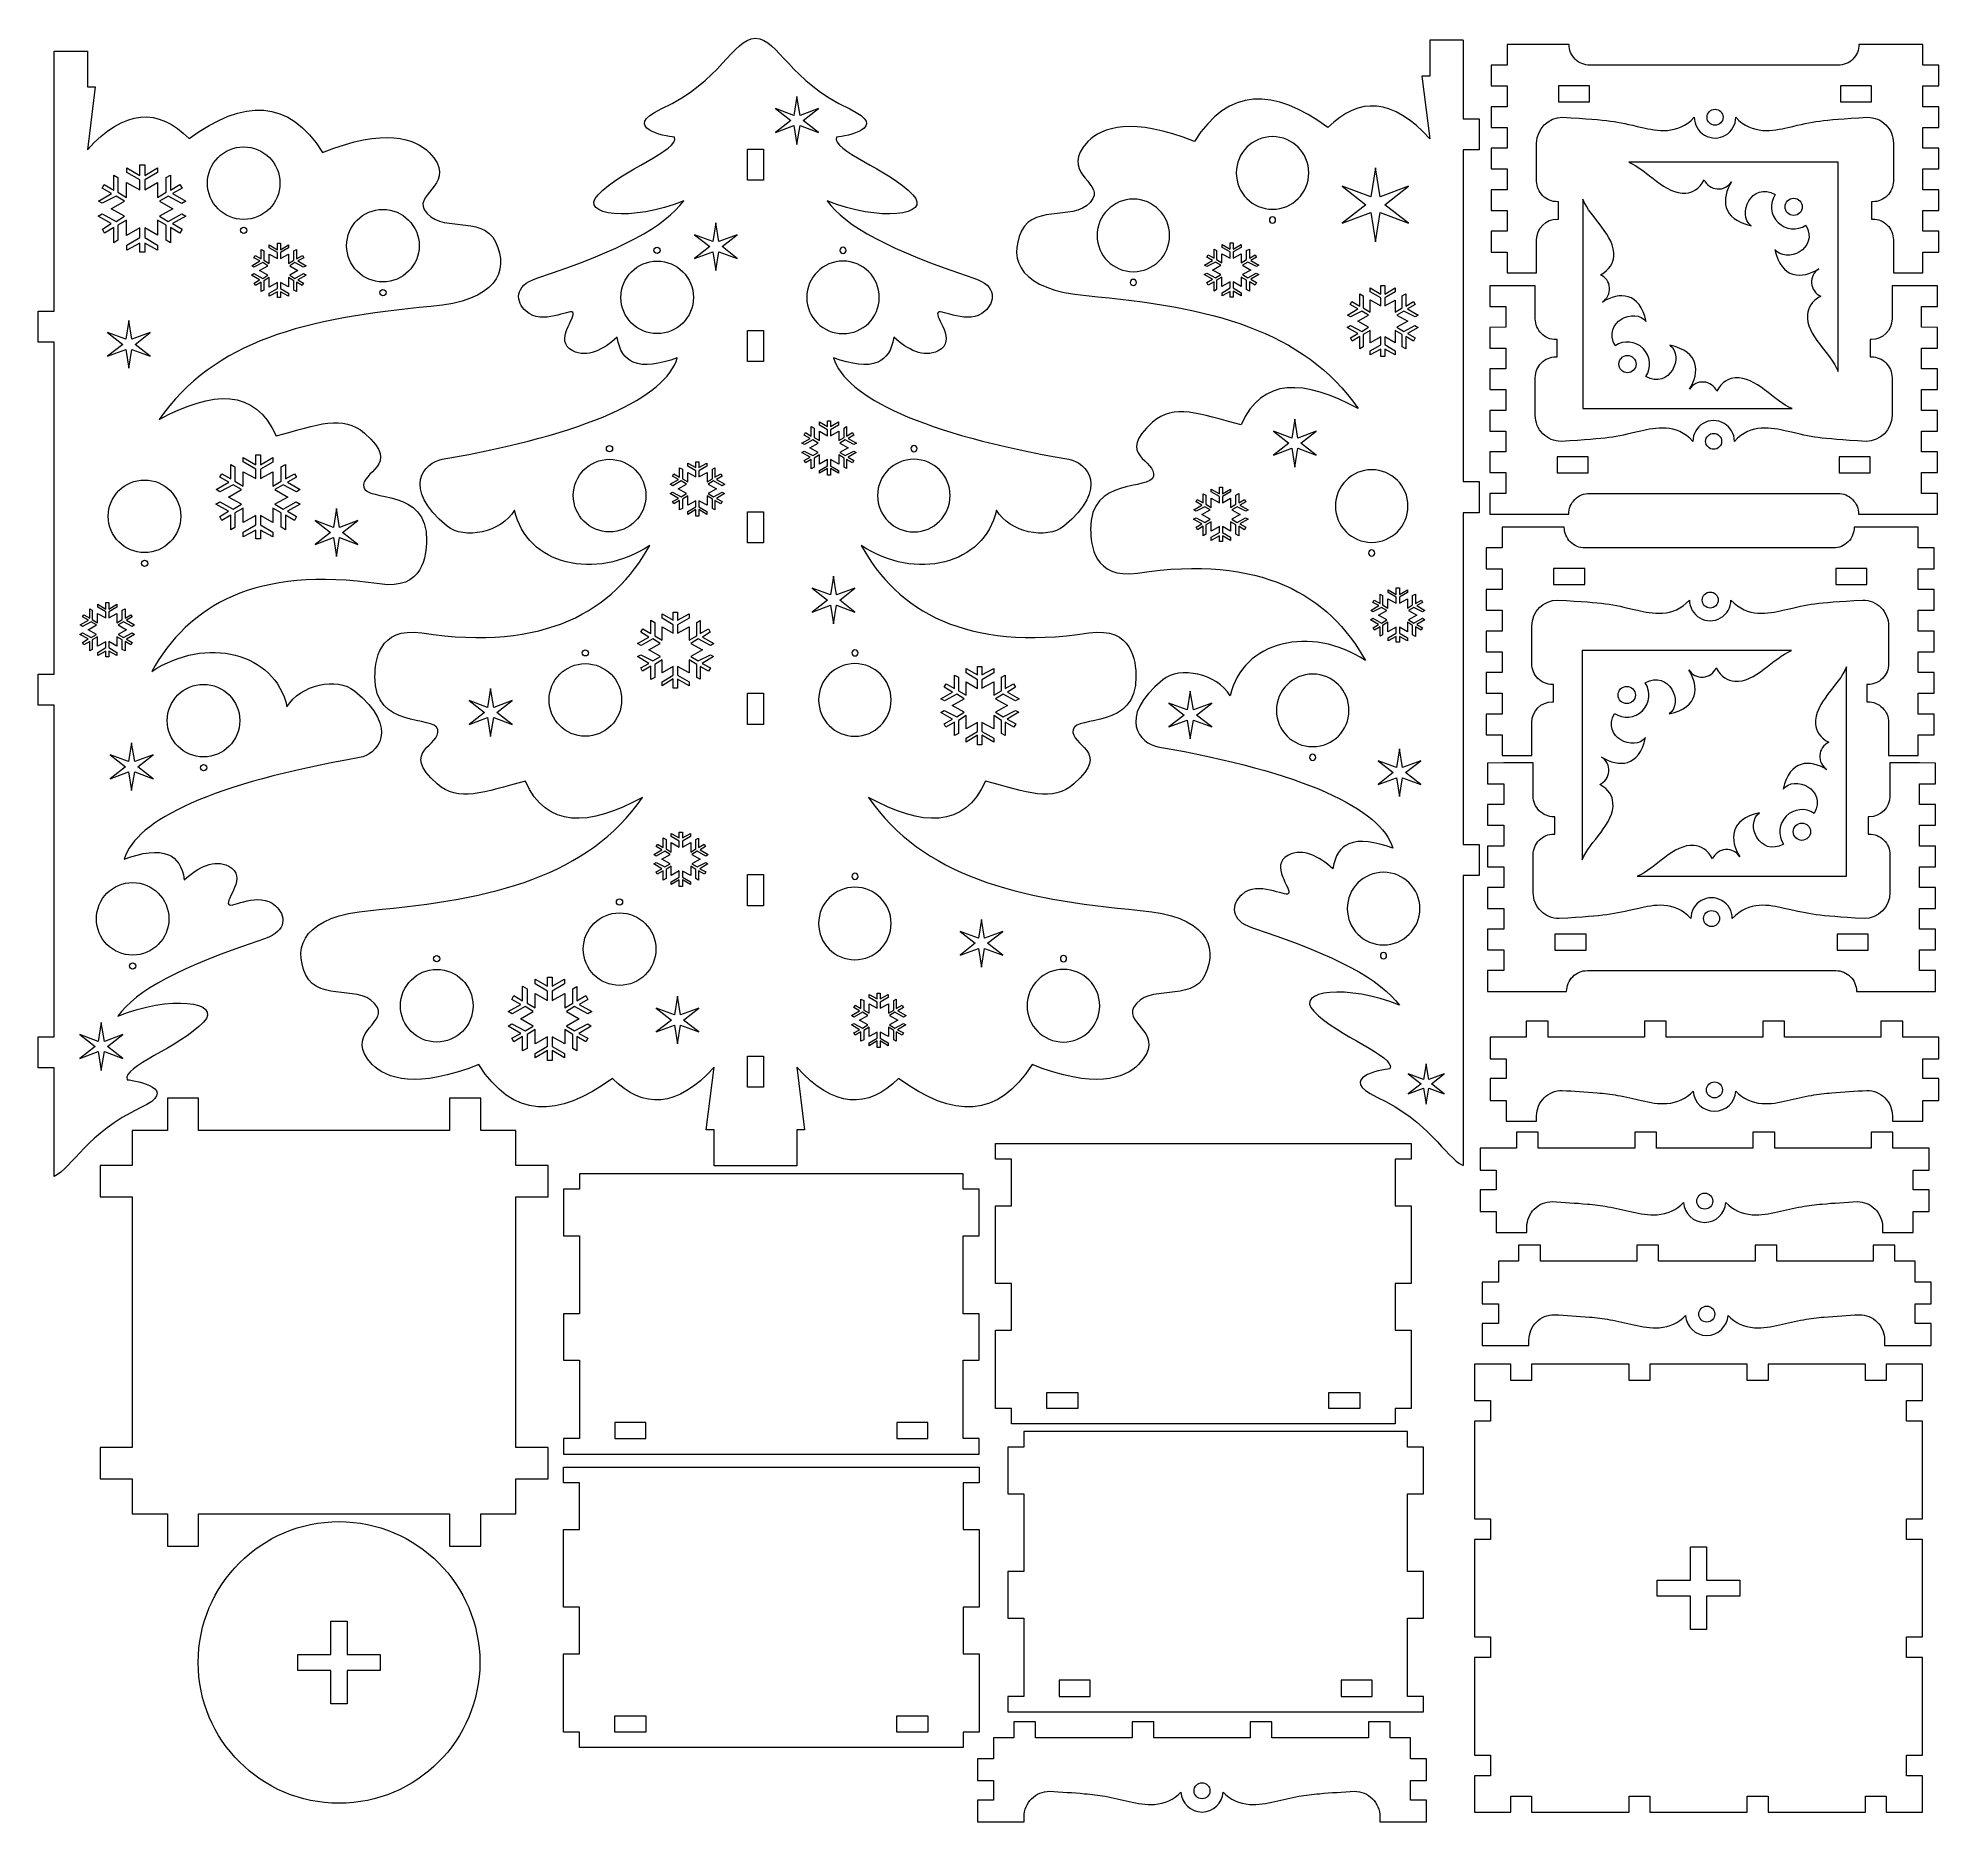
# Model space of a CAD drawing. Header units: centimetres. Extents: x -35.5 to 35.5, y -33.3 to 33.3.
import ezdxf

# ---------------------------------------------------------------- set-up
doc = ezdxf.new("R2010")
doc.units = ezdxf.units.CM
doc.header["$MEASUREMENT"] = 0
doc.layers.add('layer 1', color=7, linetype='Continuous')

msp = doc.modelspace()

# ---------------------------------------------------------------- linework, layer by layer
at = {"layer": 'layer 1', "lineweight": 9}
for points, knots in [([(-34.88444, -9.2095), (-34.88444, -9.2095), (-34.8853, -9.0707), (-34.8853, -9.0707), (-34.8853, -9.0707), (-34.8853, -9.0707), (-34.8853, -5.14947), (-34.8853, -5.14947), (-34.8853, -5.14947), (-34.8853, -5.14947), (-35.4853, -5.14947), (-35.4853, -5.14947), (-35.4853, -5.14947), (-35.4853, -5.14947), (-35.4853, -3.98818), (-35.4853, -3.98818), (-35.4853, -3.98818), (-35.4853, -3.98818), (-34.8853, -3.98818), (-34.8853, -3.98818), (-34.8853, -3.98818), (-34.8853, -3.98818), (-34.8853, 8.39892), (-34.8853, 8.39892), (-34.8853, 8.39892), (-34.8853, 8.39892), (-35.4853, 8.39892), (-35.4853, 8.39892), (-35.4853, 8.39892), (-35.4853, 8.39892), (-35.4853, 9.56021), (-35.4853, 9.56021), (-35.4853, 9.56021), (-35.4853, 9.56021), (-34.8853, 9.56021), (-34.8853, 9.56021), (-34.8853, 9.56021), (-34.8853, 9.56021), (-34.8853, 21.9473), (-34.8853, 21.9473), (-34.8853, 21.9473), (-34.8853, 21.9473), (-35.4853, 21.9473), (-35.4853, 21.9473), (-35.4853, 21.9473), (-35.4853, 21.9473), (-35.4853, 23.10859), (-35.4853, 23.10859), (-35.4853, 23.10859), (-35.4853, 23.10859), (-34.8853, 23.10859), (-34.8853, 23.10859), (-34.8853, 23.10859), (-34.8853, 23.10859), (-34.8853, 32.81982), (-34.8853, 32.81982)], [0, 0, 0, 0, 0.06666667, 0.06666667, 0.06666667, 0.06666667, 0.13333333, 0.13333333, 0.13333333, 0.13333333, 0.2, 0.2, 0.2, 0.2, 0.26666667, 0.26666667, 0.26666667, 0.26666667, 0.33333333, 0.33333333, 0.33333333, 0.33333333, 0.4, 0.4, 0.4, 0.4, 0.46666667, 0.46666667, 0.46666667, 0.46666667, 0.53333333, 0.53333333, 0.53333333, 0.53333333, 0.6, 0.6, 0.6, 0.6, 0.66666667, 0.66666667, 0.66666667, 0.66666667, 0.73333333, 0.73333333, 0.73333333, 0.73333333, 0.8, 0.8, 0.8, 0.8, 0.86666667, 0.86666667, 0.86666667, 0.86666667, 1, 1, 1, 1]), ([(-34.8853, 32.81982), (-34.8853, 32.81982), (-33.64349, 32.81982), (-33.64349, 32.81982), (-33.64349, 32.81982), (-33.64349, 32.81982), (-33.64349, 31.4826), (-33.64349, 31.4826), (-33.64349, 31.4826), (-33.64349, 31.4826), (-33.34904, 31.4826), (-33.34904, 31.4826), (-33.34904, 31.4826), (-33.34904, 31.4826), (-33.64349, 29.13935), (-33.64349, 29.13935), (-33.64349, 29.13935), (-32.25931, 30.65978), (-30.99873, 30.72182), (-29.84214, 29.55656), (-29.84214, 29.55656), (-27.81269, 31.05259), (-26.11448, 31.04858), (-24.85887, 29.03957), (-24.85887, 29.03957), (-22.55766, 29.96483), (-21.38681, 29.56142), (-20.87924, 29.03442), (-20.87924, 29.03442), (-19.79125, 27.9048), (-21.4075, 27.51793), (-21.06819, 26.90948), (-21.06819, 26.90948), (-20.54803, 25.97671), (-18.89663, 26.74401), (-18.40372, 25.69571), (-18.40372, 25.69571), (-17.87659, 24.5746), (-18.39238, 23.49397), (-20.81735, 23.28126), (-20.81735, 23.28126), (-25.48192, 22.87208), (-28.92283, 21.99737), (-30.96459, 19.06711), (-30.96459, 19.06711), (-28.95824, 20.14914), (-27.37713, 20.23904), (-26.59999, 18.45304), (-26.59999, 18.45304), (-25.03006, 18.87395), (-24.09612, 19.25739), (-23.29637, 18.55775), (-23.29637, 18.55775), (-21.8568, 17.29837), (-23.46991, 17.14972), (-23.32262, 16.5251), (-23.32262, 16.5251), (-23.19908, 16.00115), (-20.94884, 16.52454), (-20.97975, 14.54489), (-20.97975, 14.54489), (-20.98814, 14.00717), (-21.08824, 12.6745), (-22.73485, 12.9223), (-22.73485, 12.9223), (-27.34692, 13.61636), (-29.8855, 12.10339), (-31.23828, 9.65663), (-31.23828, 9.65663), (-29.20521, 10.99268), (-26.64224, 10.38666), (-26.19101, 8.33719), (-26.19101, 8.33719), (-25.69837, 9.16684), (-24.30939, 9.4525), (-23.67416, 8.93348), (-23.67416, 8.93348), (-21.91831, 7.4988), (-22.84639, 6.54716), (-23.48774, 6.43603), (-23.48774, 6.43603), (-28.95066, 5.48938), (-31.83134, 4.11317), (-32.26672, 2.64606), (-32.26672, 2.64606), (-31.59443, 2.8909), (-31.01992, 2.98359), (-30.61709, 2.80932), (-30.61709, 2.80932), (-30.30623, 2.67484), (-30.09755, 2.38136), (-30.02499, 1.87614), (-30.02499, 1.87614), (-29.49304, 2.3467), (-28.90897, 2.66028), (-28.36692, 2.38544), (-28.36692, 2.38544), (-27.62088, 2.00719), (-28.51846, 1.12049), (-28.36692, 0.95083), (-28.36692, 0.95083), (-28.24603, 0.81548), (-27.23584, 1.45452), (-26.62061, 0.90823), (-26.62061, 0.90823), (-26.24384, 0.57366), (-26.14446, -0.03915), (-27.02744, -0.33025), (-27.02744, -0.33025), (-30.19155, -1.37334), (-31.82348, -2.26852), (-32.5067, -3.22063), (-32.5067, -3.22063), (-30.58676, -2.42404), (-28.57196, -2.66677), (-29.30743, -3.44253), (-29.30743, -3.44253), (-30.19461, -4.3783), (-32.37058, -5.11777), (-32.15677, -5.59266), (-32.15677, -5.59266), (-31.80048, -5.62241), (-30.16078, -5.94199), (-31.66831, -6.64635), (-31.66831, -6.64635), (-33.65086, -7.57264), (-34.19104, -8.86167), (-34.88541, -9.20998)], [0, 0, 0, 0, 0.03030303, 0.03030303, 0.03030303, 0.03030303, 0.06060606, 0.06060606, 0.06060606, 0.06060606, 0.09090909, 0.09090909, 0.09090909, 0.09090909, 0.12121212, 0.12121212, 0.12121212, 0.12121212, 0.15151515, 0.15151515, 0.15151515, 0.15151515, 0.18181818, 0.18181818, 0.18181818, 0.18181818, 0.21212121, 0.21212121, 0.21212121, 0.21212121, 0.24242424, 0.24242424, 0.24242424, 0.24242424, 0.27272727, 0.27272727, 0.27272727, 0.27272727, 0.3030303, 0.3030303, 0.3030303, 0.3030303, 0.33333333, 0.33333333, 0.33333333, 0.33333333, 0.36363636, 0.36363636, 0.36363636, 0.36363636, 0.39393939, 0.39393939, 0.39393939, 0.39393939, 0.42424242, 0.42424242, 0.42424242, 0.42424242, 0.45454545, 0.45454545, 0.45454545, 0.45454545, 0.48484848, 0.48484848, 0.48484848, 0.48484848, 0.51515152, 0.51515152, 0.51515152, 0.51515152, 0.54545455, 0.54545455, 0.54545455, 0.54545455, 0.57575758, 0.57575758, 0.57575758, 0.57575758, 0.60606061, 0.60606061, 0.60606061, 0.60606061, 0.63636364, 0.63636364, 0.63636364, 0.63636364, 0.66666667, 0.66666667, 0.66666667, 0.66666667, 0.6969697, 0.6969697, 0.6969697, 0.6969697, 0.72727273, 0.72727273, 0.72727273, 0.72727273, 0.75757576, 0.75757576, 0.75757576, 0.75757576, 0.78787879, 0.78787879, 0.78787879, 0.78787879, 0.81818182, 0.81818182, 0.81818182, 0.81818182, 0.84848485, 0.84848485, 0.84848485, 0.84848485, 0.87878788, 0.87878788, 0.87878788, 0.87878788, 0.90909091, 0.90909091, 0.90909091, 0.90909091, 0.93939394, 0.93939394, 0.93939394, 0.93939394, 1, 1, 1, 1]), ([(-8.69996, 33.31105), (-9.57356, 33.23839), (-9.96072, 31.7148), (-12.21695, 30.66062), (-12.21695, 30.66062), (-13.72452, 29.95626), (-12.08477, 29.63667), (-11.72849, 29.60692), (-11.72849, 29.60692), (-11.51468, 29.13203), (-13.69064, 28.39256), (-14.57783, 27.45679), (-14.57783, 27.45679), (-15.3133, 26.68103), (-13.2985, 26.4383), (-11.37855, 27.23489), (-11.37855, 27.23489), (-12.06178, 26.28279), (-13.6937, 25.3876), (-16.85781, 24.34451), (-16.85781, 24.34451), (-17.7408, 24.05342), (-17.64141, 23.4406), (-17.26465, 23.10604), (-17.26465, 23.10604), (-16.64942, 22.55975), (-15.63923, 23.19879), (-15.51834, 23.06344), (-15.51834, 23.06344), (-15.36679, 22.89377), (-16.26437, 22.00707), (-15.51834, 21.62882), (-15.51834, 21.62882), (-14.97629, 21.35398), (-14.39222, 21.66757), (-13.86027, 22.13812), (-13.86027, 22.13812), (-13.78771, 21.6329), (-13.57903, 21.33942), (-13.26817, 21.20495), (-13.26817, 21.20495), (-12.86534, 21.03068), (-12.29083, 21.12337), (-11.61854, 21.3682), (-11.61854, 21.3682), (-12.05392, 19.90109), (-14.9346, 18.52488), (-20.39752, 17.57824), (-20.39752, 17.57824), (-21.03886, 17.4671), (-21.96695, 16.51546), (-20.2111, 15.08079), (-20.2111, 15.08079), (-19.57587, 14.56177), (-18.18689, 14.84742), (-17.69425, 15.67707), (-17.69425, 15.67707), (-17.24301, 13.62761), (-14.68004, 13.02159), (-12.64697, 14.35763), (-12.64697, 14.35763), (-13.99976, 11.91087), (-16.53834, 10.3979), (-21.15041, 11.09197), (-21.15041, 11.09197), (-22.79702, 11.33977), (-22.89712, 10.00709), (-22.9055, 9.46937), (-22.9055, 9.46937), (-22.93641, 7.48972), (-20.68618, 8.01312), (-20.56264, 7.48916), (-20.56264, 7.48916), (-20.41535, 6.86454), (-22.02846, 6.7159), (-20.58888, 5.45652), (-20.58888, 5.45652), (-19.78914, 4.75688), (-18.85519, 5.14032), (-17.28526, 5.56123), (-17.28526, 5.56123), (-16.50813, 3.77522), (-14.92701, 3.86512), (-12.92067, 4.94715), (-12.92067, 4.94715), (-14.96243, 2.01689), (-18.40334, 1.14219), (-23.06791, 0.73301), (-23.06791, 0.73301), (-25.49288, 0.5203), (-26.00866, -0.56034), (-25.48154, -1.68145), (-25.48154, -1.68145), (-24.98863, -2.72975), (-23.33723, -1.96245), (-22.81707, -2.89521), (-22.81707, -2.89521), (-22.47776, -3.50367), (-24.09401, -3.89054), (-23.00601, -5.02016), (-23.00601, -5.02016), (-22.49845, -5.54715), (-21.3276, -5.95057), (-19.02639, -5.02531), (-19.02639, -5.02531), (-17.77078, -7.03432), (-16.07257, -7.03833), (-14.04312, -5.5423), (-14.04312, -5.5423), (-12.88653, -6.70755), (-11.62595, -6.64552), (-10.24177, -5.12508), (-10.24177, -5.12508), (-10.24177, -5.12508), (-10.53621, -7.46833), (-10.53621, -7.46833), (-10.53621, -7.46833), (-10.53621, -7.46833), (-10.24177, -7.46833), (-10.24177, -7.46833), (-10.24177, -7.46833), (-10.24177, -7.46833), (-10.24177, -8.80556), (-10.24177, -8.80556), (-10.24177, -8.80556), (-10.24177, -8.80556), (-8.69996, -8.80556), (-8.69996, -8.80556), (-8.69996, -8.80556), (-8.69996, -8.80556), (-7.15815, -8.80556), (-7.15815, -8.80556), (-7.15815, -8.80556), (-7.15815, -8.80556), (-7.15815, -7.46833), (-7.15815, -7.46833), (-7.15815, -7.46833), (-7.15815, -7.46833), (-6.86371, -7.46833), (-6.86371, -7.46833), (-6.86371, -7.46833), (-6.86371, -7.46833), (-7.15815, -5.12508), (-7.15815, -5.12508), (-7.15815, -5.12508), (-5.77397, -6.64552), (-4.51339, -6.70755), (-3.35681, -5.5423), (-3.35681, -5.5423), (-1.32735, -7.03833), (0.37086, -7.03432), (1.62646, -5.02531), (1.62646, -5.02531), (3.92768, -5.95057), (5.09853, -5.54715), (5.60609, -5.02016), (5.60609, -5.02016), (6.69408, -3.89054), (5.07784, -3.50367), (5.41715, -2.89521), (5.41715, -2.89521), (5.93731, -1.96245), (7.5887, -2.72975), (8.08161, -1.68145), (8.08161, -1.68145), (8.60874, -0.56034), (8.09295, 0.5203), (5.66799, 0.73301), (5.66799, 0.73301), (1.00341, 1.14219), (-2.43749, 2.01689), (-4.47925, 4.94715), (-4.47925, 4.94715), (-2.47291, 3.86512), (-0.89179, 3.77522), (-0.11466, 5.56123), (-0.11466, 5.56123), (1.45527, 5.14032), (2.38922, 4.75688), (3.18896, 5.45652), (3.18896, 5.45652), (4.62854, 6.7159), (3.01543, 6.86454), (3.16272, 7.48916), (3.16272, 7.48916), (3.28626, 8.01312), (5.53649, 7.48972), (5.50558, 9.46937), (5.50558, 9.46937), (5.4972, 10.00709), (5.3971, 11.33977), (3.75048, 11.09197), (3.75048, 11.09197), (-0.86158, 10.3979), (-3.40016, 11.91087), (-4.75295, 14.35763), (-4.75295, 14.35763), (-2.71988, 13.02159), (-0.15691, 13.62761), (0.29433, 15.67707), (0.29433, 15.67707), (0.78697, 14.84742), (2.17595, 14.56177), (2.81117, 15.08079), (2.81117, 15.08079), (4.56703, 16.51546), (3.63894, 17.4671), (2.9976, 17.57824), (2.9976, 17.57824), (-2.46532, 18.52488), (-5.346, 19.90109), (-5.78139, 21.3682), (-5.78139, 21.3682), (-5.1091, 21.12337), (-4.53459, 21.03068), (-4.13175, 21.20495), (-4.13175, 21.20495), (-3.8209, 21.33942), (-3.61221, 21.6329), (-3.53965, 22.13812), (-3.53965, 22.13812), (-3.0077, 21.66757), (-2.42363, 21.35398), (-1.88158, 21.62882), (-1.88158, 21.62882), (-1.13555, 22.00707), (-2.03313, 22.89377), (-1.88158, 23.06344), (-1.88158, 23.06344), (-1.76069, 23.19879), (-0.7505, 22.55975), (-0.13527, 23.10604), (-0.13527, 23.10604), (0.24149, 23.4406), (0.34088, 24.05342), (-0.54211, 24.34451), (-0.54211, 24.34451), (-3.70622, 25.3876), (-5.33814, 26.28279), (-6.02137, 27.23489), (-6.02137, 27.23489), (-4.10143, 26.4383), (-2.08663, 26.68103), (-2.82209, 27.45679), (-2.82209, 27.45679), (-3.70928, 28.39256), (-5.88525, 29.13203), (-5.67143, 29.60692), (-5.67143, 29.60692), (-5.31515, 29.63667), (-3.67541, 29.95626), (-5.18297, 30.66062), (-5.18297, 30.66062), (-7.43921, 31.7148), (-7.82636, 33.23839), (-8.69996, 33.31105)], [0, 0, 0, 0, 0.01538462, 0.01538462, 0.01538462, 0.01538462, 0.03076923, 0.03076923, 0.03076923, 0.03076923, 0.04615385, 0.04615385, 0.04615385, 0.04615385, 0.06153846, 0.06153846, 0.06153846, 0.06153846, 0.07692308, 0.07692308, 0.07692308, 0.07692308, 0.09230769, 0.09230769, 0.09230769, 0.09230769, 0.10769231, 0.10769231, 0.10769231, 0.10769231, 0.12307692, 0.12307692, 0.12307692, 0.12307692, 0.13846154, 0.13846154, 0.13846154, 0.13846154, 0.15384615, 0.15384615, 0.15384615, 0.15384615, 0.16923077, 0.16923077, 0.16923077, 0.16923077, 0.18461538, 0.18461538, 0.18461538, 0.18461538, 0.2, 0.2, 0.2, 0.2, 0.21538462, 0.21538462, 0.21538462, 0.21538462, 0.23076923, 0.23076923, 0.23076923, 0.23076923, 0.24615385, 0.24615385, 0.24615385, 0.24615385, 0.26153846, 0.26153846, 0.26153846, 0.26153846, 0.27692308, 0.27692308, 0.27692308, 0.27692308, 0.29230769, 0.29230769, 0.29230769, 0.29230769, 0.30769231, 0.30769231, 0.30769231, 0.30769231, 0.32307692, 0.32307692, 0.32307692, 0.32307692, 0.33846154, 0.33846154, 0.33846154, 0.33846154, 0.35384615, 0.35384615, 0.35384615, 0.35384615, 0.36923077, 0.36923077, 0.36923077, 0.36923077, 0.38461538, 0.38461538, 0.38461538, 0.38461538, 0.4, 0.4, 0.4, 0.4, 0.41538462, 0.41538462, 0.41538462, 0.41538462, 0.43076923, 0.43076923, 0.43076923, 0.43076923, 0.44615385, 0.44615385, 0.44615385, 0.44615385, 0.46153846, 0.46153846, 0.46153846, 0.46153846, 0.47692308, 0.47692308, 0.47692308, 0.47692308, 0.49230769, 0.49230769, 0.49230769, 0.49230769, 0.50769231, 0.50769231, 0.50769231, 0.50769231, 0.52307692, 0.52307692, 0.52307692, 0.52307692, 0.53846154, 0.53846154, 0.53846154, 0.53846154, 0.55384615, 0.55384615, 0.55384615, 0.55384615, 0.56923077, 0.56923077, 0.56923077, 0.56923077, 0.58461538, 0.58461538, 0.58461538, 0.58461538, 0.6, 0.6, 0.6, 0.6, 0.61538462, 0.61538462, 0.61538462, 0.61538462, 0.63076923, 0.63076923, 0.63076923, 0.63076923, 0.64615385, 0.64615385, 0.64615385, 0.64615385, 0.66153846, 0.66153846, 0.66153846, 0.66153846, 0.67692308, 0.67692308, 0.67692308, 0.67692308, 0.69230769, 0.69230769, 0.69230769, 0.69230769, 0.70769231, 0.70769231, 0.70769231, 0.70769231, 0.72307692, 0.72307692, 0.72307692, 0.72307692, 0.73846154, 0.73846154, 0.73846154, 0.73846154, 0.75384615, 0.75384615, 0.75384615, 0.75384615, 0.76923077, 0.76923077, 0.76923077, 0.76923077, 0.78461538, 0.78461538, 0.78461538, 0.78461538, 0.8, 0.8, 0.8, 0.8, 0.81538462, 0.81538462, 0.81538462, 0.81538462, 0.83076923, 0.83076923, 0.83076923, 0.83076923, 0.84615385, 0.84615385, 0.84615385, 0.84615385, 0.86153846, 0.86153846, 0.86153846, 0.86153846, 0.87692308, 0.87692308, 0.87692308, 0.87692308, 0.89230769, 0.89230769, 0.89230769, 0.89230769, 0.90769231, 0.90769231, 0.90769231, 0.90769231, 0.92307692, 0.92307692, 0.92307692, 0.92307692, 0.93846154, 0.93846154, 0.93846154, 0.93846154, 0.95384615, 0.95384615, 0.95384615, 0.95384615, 0.96923077, 0.96923077, 0.96923077, 0.96923077, 1, 1, 1, 1]), ([(17.71786, 33.22941), (17.71786, 33.22941), (16.47606, 33.22941), (16.47606, 33.22941), (16.47606, 33.22941), (16.47606, 33.22941), (16.47606, 31.89218), (16.47606, 31.89218), (16.47606, 31.89218), (16.47606, 31.89218), (16.18161, 31.89218), (16.18161, 31.89218), (16.18161, 31.89218), (16.18161, 31.89218), (16.47606, 29.54893), (16.47606, 29.54893), (16.47606, 29.54893), (15.09188, 31.06937), (13.8313, 31.1314), (12.67471, 29.96615), (12.67471, 29.96615), (10.64526, 31.46218), (8.94705, 31.45817), (7.69144, 29.44916), (7.69144, 29.44916), (5.39023, 30.37442), (4.21937, 29.971), (3.71181, 29.44401), (3.71181, 29.44401), (2.62382, 28.31439), (4.24006, 27.92752), (3.90075, 27.31906), (3.90075, 27.31906), (3.38059, 26.38629), (1.7292, 27.1536), (1.23629, 26.1053), (1.23629, 26.1053), (0.70916, 24.98419), (1.22495, 23.90355), (3.64992, 23.69084), (3.64992, 23.69084), (8.31449, 23.28166), (11.75539, 22.40696), (13.79715, 19.4767), (13.79715, 19.4767), (11.79081, 20.55873), (10.2097, 20.64863), (9.43256, 18.86262), (9.43256, 18.86262), (7.86263, 19.28353), (6.92868, 19.66697), (6.12894, 18.96733), (6.12894, 18.96733), (4.68937, 17.70795), (6.30248, 17.55931), (6.15519, 16.93469), (6.15519, 16.93469), (6.03165, 16.41073), (3.78141, 16.93413), (3.81232, 14.95448), (3.81232, 14.95448), (3.8207, 14.41676), (3.92081, 13.08408), (5.56742, 13.33188), (5.56742, 13.33188), (10.17948, 14.02595), (12.71806, 12.51298), (14.07085, 10.06622), (14.07085, 10.06622), (12.03778, 11.40226), (9.47481, 10.79624), (9.02357, 8.74678), (9.02357, 8.74678), (8.53094, 9.57643), (7.14195, 9.86208), (6.50673, 9.34306), (6.50673, 9.34306), (4.75088, 7.90839), (5.67896, 6.95675), (6.3203, 6.84561), (6.3203, 6.84561), (11.78323, 5.89897), (14.6639, 4.52276), (15.09929, 3.05564), (15.09929, 3.05564), (14.427, 3.30048), (13.85249, 3.39317), (13.44966, 3.2189), (13.44966, 3.2189), (13.1388, 3.08443), (12.93012, 2.79095), (12.85755, 2.28573), (12.85755, 2.28573), (12.32561, 2.75628), (11.74154, 3.06987), (11.19948, 2.79503), (11.19948, 2.79503), (10.45345, 2.41678), (11.35103, 1.53008), (11.19948, 1.36041), (11.19948, 1.36041), (11.07859, 1.22506), (10.06841, 1.8641), (9.45317, 1.31781), (9.45317, 1.31781), (9.07641, 0.98325), (8.97703, 0.37043), (9.86001, 0.07934), (9.86001, 0.07934), (13.02412, -0.96375), (14.65604, -1.85894), (15.33927, -2.81104), (15.33927, -2.81104), (13.41933, -2.01445), (11.40453, -2.25718), (12.13999, -3.03294), (12.13999, -3.03294), (13.02718, -3.96871), (15.20315, -4.70818), (14.98934, -5.18307), (14.98934, -5.18307), (14.63305, -5.21282), (12.99331, -5.53241), (14.50088, -6.23677), (14.50088, -6.23677), (16.48343, -7.16309), (17.02287, -8.45183), (17.71724, -8.80014)], [0, 0, 0, 0, 0.03030303, 0.03030303, 0.03030303, 0.03030303, 0.06060606, 0.06060606, 0.06060606, 0.06060606, 0.09090909, 0.09090909, 0.09090909, 0.09090909, 0.12121212, 0.12121212, 0.12121212, 0.12121212, 0.15151515, 0.15151515, 0.15151515, 0.15151515, 0.18181818, 0.18181818, 0.18181818, 0.18181818, 0.21212121, 0.21212121, 0.21212121, 0.21212121, 0.24242424, 0.24242424, 0.24242424, 0.24242424, 0.27272727, 0.27272727, 0.27272727, 0.27272727, 0.3030303, 0.3030303, 0.3030303, 0.3030303, 0.33333333, 0.33333333, 0.33333333, 0.33333333, 0.36363636, 0.36363636, 0.36363636, 0.36363636, 0.39393939, 0.39393939, 0.39393939, 0.39393939, 0.42424242, 0.42424242, 0.42424242, 0.42424242, 0.45454545, 0.45454545, 0.45454545, 0.45454545, 0.48484848, 0.48484848, 0.48484848, 0.48484848, 0.51515152, 0.51515152, 0.51515152, 0.51515152, 0.54545455, 0.54545455, 0.54545455, 0.54545455, 0.57575758, 0.57575758, 0.57575758, 0.57575758, 0.60606061, 0.60606061, 0.60606061, 0.60606061, 0.63636364, 0.63636364, 0.63636364, 0.63636364, 0.66666667, 0.66666667, 0.66666667, 0.66666667, 0.6969697, 0.6969697, 0.6969697, 0.6969697, 0.72727273, 0.72727273, 0.72727273, 0.72727273, 0.75757576, 0.75757576, 0.75757576, 0.75757576, 0.78787879, 0.78787879, 0.78787879, 0.78787879, 0.81818182, 0.81818182, 0.81818182, 0.81818182, 0.84848485, 0.84848485, 0.84848485, 0.84848485, 0.87878788, 0.87878788, 0.87878788, 0.87878788, 0.90909091, 0.90909091, 0.90909091, 0.90909091, 0.93939394, 0.93939394, 0.93939394, 0.93939394, 1, 1, 1, 1]), ([(17.71786, 33.22941), (17.71786, 33.22941), (17.71786, 30.29237), (17.71786, 30.29237), (17.71786, 30.29237), (17.71786, 30.29237), (18.31786, 30.29237), (18.31786, 30.29237), (18.31786, 30.29237), (18.31786, 30.29237), (18.31786, 29.13108), (18.31786, 29.13108), (18.31786, 29.13108), (18.31786, 29.13108), (17.71786, 29.13108), (17.71786, 29.13108), (17.71786, 29.13108), (17.71786, 29.13108), (17.71786, 16.74399), (17.71786, 16.74399), (17.71786, 16.74399), (17.71786, 16.74399), (18.31786, 16.74399), (18.31786, 16.74399), (18.31786, 16.74399), (18.31786, 16.74399), (18.31786, 15.5827), (18.31786, 15.5827), (18.31786, 15.5827), (18.31786, 15.5827), (17.71786, 15.5827), (17.71786, 15.5827), (17.71786, 15.5827), (17.71786, 15.5827), (17.71786, 3.1956), (17.71786, 3.1956), (17.71786, 3.1956), (17.71786, 3.1956), (18.31786, 3.1956), (18.31786, 3.1956), (18.31786, 3.1956), (18.31786, 3.1956), (18.31786, 2.03431), (18.31786, 2.03431), (18.31786, 2.03431), (18.31786, 2.03431), (17.71786, 2.03431), (17.71786, 2.03431), (17.71786, 2.03431), (17.71786, 2.03431), (17.71786, -8.66112), (17.71786, -8.66112), (17.71786, -8.66112), (17.71786, -8.66112), (17.71724, -8.80014), (17.71724, -8.80014)], [0, 0, 0, 0, 0.06666667, 0.06666667, 0.06666667, 0.06666667, 0.13333333, 0.13333333, 0.13333333, 0.13333333, 0.2, 0.2, 0.2, 0.2, 0.26666667, 0.26666667, 0.26666667, 0.26666667, 0.33333333, 0.33333333, 0.33333333, 0.33333333, 0.4, 0.4, 0.4, 0.4, 0.46666667, 0.46666667, 0.46666667, 0.46666667, 0.53333333, 0.53333333, 0.53333333, 0.53333333, 0.6, 0.6, 0.6, 0.6, 0.66666667, 0.66666667, 0.66666667, 0.66666667, 0.73333333, 0.73333333, 0.73333333, 0.73333333, 0.8, 0.8, 0.8, 0.8, 0.86666667, 0.86666667, 0.86666667, 0.86666667, 1, 1, 1, 1]), ([(20.46455, 25.77699), (20.46455, 25.77699), (20.46455, 24.54166), (20.46455, 24.54166), (20.46455, 24.54166), (20.46455, 24.54166), (19.36274, 24.54166), (19.36274, 24.54166), (19.36274, 24.54166), (19.36274, 24.54166), (19.36274, 25.31808), (19.36274, 25.31808), (19.36274, 25.31808), (19.36274, 25.31808), (18.76274, 25.31808), (18.76274, 25.31808), (18.76274, 25.31808), (18.76274, 25.31808), (18.76274, 26.09228), (18.76274, 26.09228), (18.76274, 26.09228), (18.76274, 26.09228), (19.36274, 26.09228), (19.36274, 26.09228), (19.36274, 26.09228), (19.36274, 26.09228), (19.36274, 26.86868), (19.36274, 26.86868), (19.36274, 26.86868), (19.36274, 26.86868), (18.76274, 26.86868), (18.76274, 26.86868), (18.76274, 26.86868), (18.76274, 26.86868), (18.76274, 27.64287), (18.76274, 27.64287), (18.76274, 27.64287), (18.76274, 27.64287), (19.36274, 27.64287), (19.36274, 27.64287), (19.36274, 27.64287), (19.36274, 27.64287), (19.36274, 28.41929), (19.36274, 28.41929), (19.36274, 28.41929), (19.36274, 28.41929), (18.76274, 28.41929), (18.76274, 28.41929), (18.76274, 28.41929), (18.76274, 28.41929), (18.76274, 29.19348), (18.76274, 29.19348), (18.76274, 29.19348), (18.76274, 29.19348), (19.36274, 29.19348), (19.36274, 29.19348), (19.36274, 29.19348), (19.36274, 29.19348), (19.36274, 29.9699), (19.36274, 29.9699), (19.36274, 29.9699), (19.36274, 29.9699), (18.76274, 29.9699), (18.76274, 29.9699), (18.76274, 29.9699), (18.76274, 29.9699), (18.76274, 30.74409), (18.76274, 30.74409), (18.76274, 30.74409), (18.76274, 30.74409), (19.36274, 30.74409), (19.36274, 30.74409), (19.36274, 30.74409), (19.36274, 30.74409), (19.36274, 31.52049), (19.36274, 31.52049), (19.36274, 31.52049), (19.36274, 31.52049), (18.76274, 31.52049), (18.76274, 31.52049), (18.76274, 31.52049), (18.76274, 31.52049), (18.76274, 32.29469), (18.76274, 32.29469), (18.76274, 32.29469), (18.76274, 32.29469), (19.36274, 32.29469), (19.36274, 32.29469), (19.36274, 32.29469), (19.36274, 32.29469), (19.36274, 33.07111), (19.36274, 33.07111), (19.36274, 33.07111), (19.36274, 33.07111), (21.67537, 33.07111), (21.67537, 33.07111), (21.67537, 33.07111), (21.67479, 32.8654), (21.75608, 32.66791), (21.90134, 32.52224), (21.90134, 32.52224), (22.04659, 32.37658), (22.24384, 32.29469), (22.44956, 32.29469), (22.44956, 32.29469), (22.44956, 32.29469), (31.72428, 32.29469), (31.72428, 32.29469), (31.72428, 32.29469), (31.93001, 32.29469), (32.12725, 32.37656), (32.27251, 32.52224), (32.27251, 32.52224), (32.41777, 32.66791), (32.49906, 32.8654), (32.49848, 33.07111), (32.49848, 33.07111), (32.49848, 33.07111), (34.88532, 33.07111), (34.88532, 33.07111), (34.88532, 33.07111), (34.88532, 33.07111), (34.88532, 32.29469), (34.88532, 32.29469), (34.88532, 32.29469), (34.88532, 32.29469), (35.48532, 32.29469), (35.48532, 32.29469), (35.48532, 32.29469), (35.48532, 32.29469), (35.48532, 31.52049), (35.48532, 31.52049), (35.48532, 31.52049), (35.48532, 31.52049), (34.88532, 31.52049), (34.88532, 31.52049), (34.88532, 31.52049), (34.88532, 31.52049), (34.88532, 30.74409), (34.88532, 30.74409), (34.88532, 30.74409), (34.88532, 30.74409), (35.48532, 30.74409), (35.48532, 30.74409), (35.48532, 30.74409), (35.48532, 30.74409), (35.48532, 29.9699), (35.48532, 29.9699), (35.48532, 29.9699), (35.48532, 29.9699), (34.88532, 29.9699), (34.88532, 29.9699), (34.88532, 29.9699), (34.88532, 29.9699), (34.88532, 29.19348), (34.88532, 29.19348), (34.88532, 29.19348), (34.88532, 29.19348), (35.48532, 29.19348), (35.48532, 29.19348), (35.48532, 29.19348), (35.48532, 29.19348), (35.48532, 28.41929), (35.48532, 28.41929), (35.48532, 28.41929), (35.48532, 28.41929), (34.88532, 28.41929), (34.88532, 28.41929), (34.88532, 28.41929), (34.88532, 28.41929), (34.88532, 27.64287), (34.88532, 27.64287), (34.88532, 27.64287), (34.88532, 27.64287), (35.48532, 27.64287), (35.48532, 27.64287), (35.48532, 27.64287), (35.48532, 27.64287), (35.48532, 26.86868), (35.48532, 26.86868), (35.48532, 26.86868), (35.48532, 26.86868), (34.88532, 26.86868), (34.88532, 26.86868), (34.88532, 26.86868), (34.88532, 26.86868), (34.88532, 26.09228), (34.88532, 26.09228), (34.88532, 26.09228), (34.88532, 26.09228), (35.48532, 26.09228), (35.48532, 26.09228), (35.48532, 26.09228), (35.48532, 26.09228), (35.48532, 25.31808), (35.48532, 25.31808), (35.48532, 25.31808), (35.48532, 25.31808), (34.88532, 25.31808), (34.88532, 25.31808), (34.88532, 25.31808), (34.88532, 25.31808), (34.88532, 24.54166), (34.88532, 24.54166), (34.88532, 24.54166), (34.88532, 24.54166), (33.7835, 24.54166), (33.7835, 24.54166), (33.7835, 24.54166), (33.7835, 24.54166), (33.7835, 25.77699), (33.7835, 25.77699), (33.7835, 25.77699), (33.7835, 25.98232), (33.70194, 26.17924), (33.55674, 26.32444), (33.55674, 26.32444), (33.41156, 26.46962), (33.21464, 26.55118), (33.00931, 26.55118), (33.00931, 26.55118), (33.00931, 26.55118), (32.97037, 26.55118), (32.97037, 26.55118), (32.97037, 26.55118), (32.97037, 26.55118), (32.97037, 27.19577), (32.97037, 27.19577), (32.97037, 27.19577), (32.97037, 27.19577), (33.00931, 27.19577), (33.00931, 27.19577), (33.00931, 27.19577), (33.21464, 27.19577), (33.41156, 27.27733), (33.55674, 27.42253), (33.55674, 27.42253), (33.70194, 27.56771), (33.7835, 27.76463), (33.7835, 27.96997), (33.7835, 27.96997), (33.7835, 27.96997), (33.7835, 29.3832), (33.7835, 29.3832), (33.7835, 29.3832), (33.7835, 29.63986), (33.68154, 29.886), (33.50007, 30.06749), (33.50007, 30.06749), (33.31858, 30.24898), (33.07243, 30.35094), (32.81576, 30.35094), (32.81576, 30.35094), (30.96917, 30.24406), (30.89762, 30.20971), (29.83895, 29.9699), (29.83895, 29.9699), (29.30491, 29.84891), (28.51966, 29.67565), (27.89822, 30.35094), (27.89822, 30.35094), (27.89822, 30.07434), (27.75066, 29.81876), (27.51112, 29.68047), (27.51112, 29.68047), (27.27159, 29.54216), (26.97646, 29.54216), (26.73693, 29.68047), (26.73693, 29.68047), (26.49739, 29.81876), (26.34983, 30.07434), (26.34983, 30.35094), (26.34983, 30.35094), (25.72839, 29.67565), (24.94316, 29.84891), (24.4091, 29.9699), (24.4091, 29.9699), (23.35043, 30.20971), (23.27888, 30.24406), (21.43229, 30.35094), (21.43229, 30.35094), (20.89783, 30.35094), (20.46455, 29.91766), (20.46455, 29.3832), (20.46455, 29.3832), (20.46455, 29.3832), (20.46455, 27.96997), (20.46455, 27.96997), (20.46455, 27.96997), (20.46455, 27.76463), (20.54611, 27.56771), (20.69131, 27.42253), (20.69131, 27.42253), (20.83649, 27.27733), (21.03341, 27.19577), (21.23874, 27.19577), (21.23874, 27.19577), (21.23874, 27.19577), (21.27768, 27.19577), (21.27768, 27.19577), (21.27768, 27.19577), (21.27768, 27.19577), (21.27768, 26.55118), (21.27768, 26.55118), (21.27768, 26.55118), (21.27768, 26.55118), (21.23874, 26.55118), (21.23874, 26.55118), (21.23874, 26.55118), (20.81117, 26.55118), (20.46455, 26.20457), (20.46455, 25.777), (20.46455, 25.777), (20.46455, 25.777), (20.46455, 25.77699), (20.46455, 25.77699)], [0, 0, 0, 0, 0.0125, 0.0125, 0.0125, 0.0125, 0.025, 0.025, 0.025, 0.025, 0.0375, 0.0375, 0.0375, 0.0375, 0.05, 0.05, 0.05, 0.05, 0.0625, 0.0625, 0.0625, 0.0625, 0.075, 0.075, 0.075, 0.075, 0.0875, 0.0875, 0.0875, 0.0875, 0.1, 0.1, 0.1, 0.1, 0.1125, 0.1125, 0.1125, 0.1125, 0.125, 0.125, 0.125, 0.125, 0.1375, 0.1375, 0.1375, 0.1375, 0.15, 0.15, 0.15, 0.15, 0.1625, 0.1625, 0.1625, 0.1625, 0.175, 0.175, 0.175, 0.175, 0.1875, 0.1875, 0.1875, 0.1875, 0.2, 0.2, 0.2, 0.2, 0.2125, 0.2125, 0.2125, 0.2125, 0.225, 0.225, 0.225, 0.225, 0.2375, 0.2375, 0.2375, 0.2375, 0.25, 0.25, 0.25, 0.25, 0.2625, 0.2625, 0.2625, 0.2625, 0.275, 0.275, 0.275, 0.275, 0.2875, 0.2875, 0.2875, 0.2875, 0.3, 0.3, 0.3, 0.3, 0.3125, 0.3125, 0.3125, 0.3125, 0.325, 0.325, 0.325, 0.325, 0.3375, 0.3375, 0.3375, 0.3375, 0.35, 0.35, 0.35, 0.35, 0.3625, 0.3625, 0.3625, 0.3625, 0.375, 0.375, 0.375, 0.375, 0.3875, 0.3875, 0.3875, 0.3875, 0.4, 0.4, 0.4, 0.4, 0.4125, 0.4125, 0.4125, 0.4125, 0.425, 0.425, 0.425, 0.425, 0.4375, 0.4375, 0.4375, 0.4375, 0.45, 0.45, 0.45, 0.45, 0.4625, 0.4625, 0.4625, 0.4625, 0.475, 0.475, 0.475, 0.475, 0.4875, 0.4875, 0.4875, 0.4875, 0.5, 0.5, 0.5, 0.5, 0.5125, 0.5125, 0.5125, 0.5125, 0.525, 0.525, 0.525, 0.525, 0.5375, 0.5375, 0.5375, 0.5375, 0.55, 0.55, 0.55, 0.55, 0.5625, 0.5625, 0.5625, 0.5625, 0.575, 0.575, 0.575, 0.575, 0.5875, 0.5875, 0.5875, 0.5875, 0.6, 0.6, 0.6, 0.6, 0.6125, 0.6125, 0.6125, 0.6125, 0.625, 0.625, 0.625, 0.625, 0.6375, 0.6375, 0.6375, 0.6375, 0.65, 0.65, 0.65, 0.65, 0.6625, 0.6625, 0.6625, 0.6625, 0.675, 0.675, 0.675, 0.675, 0.6875, 0.6875, 0.6875, 0.6875, 0.7, 0.7, 0.7, 0.7, 0.7125, 0.7125, 0.7125, 0.7125, 0.725, 0.725, 0.725, 0.725, 0.7375, 0.7375, 0.7375, 0.7375, 0.75, 0.75, 0.75, 0.75, 0.7625, 0.7625, 0.7625, 0.7625, 0.775, 0.775, 0.775, 0.775, 0.7875, 0.7875, 0.7875, 0.7875, 0.8, 0.8, 0.8, 0.8, 0.8125, 0.8125, 0.8125, 0.8125, 0.825, 0.825, 0.825, 0.825, 0.8375, 0.8375, 0.8375, 0.8375, 0.85, 0.85, 0.85, 0.85, 0.8625, 0.8625, 0.8625, 0.8625, 0.875, 0.875, 0.875, 0.875, 0.8875, 0.8875, 0.8875, 0.8875, 0.9, 0.9, 0.9, 0.9, 0.9125, 0.9125, 0.9125, 0.9125, 0.925, 0.925, 0.925, 0.925, 0.9375, 0.9375, 0.9375, 0.9375, 0.95, 0.95, 0.95, 0.95, 0.9625, 0.9625, 0.9625, 0.9625, 0.975, 0.975, 0.975, 0.975, 1, 1, 1, 1]), ([(21.27768, 30.92831), (21.27768, 30.92831), (21.27768, 31.52831), (21.27768, 31.52831), (21.27768, 31.52831), (21.27768, 31.52831), (22.43897, 31.52831), (22.43897, 31.52831), (22.43897, 31.52831), (22.43897, 31.52831), (22.43897, 30.92831), (22.43897, 30.92831), (22.43897, 30.92831), (22.43897, 30.92831), (21.27768, 30.92831), (21.27768, 30.92831)], [0, 0, 0, 0, 0.2, 0.2, 0.2, 0.2, 0.4, 0.4, 0.4, 0.4, 0.6, 0.6, 0.6, 0.6, 1, 1, 1, 1]), ([(31.80908, 30.92831), (31.80908, 30.92831), (31.80908, 31.52831), (31.80908, 31.52831), (31.80908, 31.52831), (31.80908, 31.52831), (32.97037, 31.52831), (32.97037, 31.52831), (32.97037, 31.52831), (32.97037, 31.52831), (32.97037, 30.92831), (32.97037, 30.92831), (32.97037, 30.92831), (32.97037, 30.92831), (31.80908, 30.92831), (31.80908, 30.92831)], [0, 0, 0, 0, 0.2, 0.2, 0.2, 0.2, 0.4, 0.4, 0.4, 0.4, 0.6, 0.6, 0.6, 0.6, 1, 1, 1, 1]), ([(-7.15039, 31.1213), (-7.15039, 31.1213), (-7.03641, 30.42106), (-7.03641, 30.42106), (-7.03641, 30.42106), (-7.03641, 30.42106), (-6.35212, 30.67575), (-6.35212, 30.67575), (-6.35212, 30.67575), (-6.35212, 30.67575), (-6.92243, 30.23022), (-6.92243, 30.23022), (-6.92243, 30.23022), (-6.92243, 30.23022), (-6.35212, 29.78469), (-6.35212, 29.78469), (-6.35212, 29.78469), (-6.35212, 29.78469), (-7.03641, 30.03939), (-7.03641, 30.03939), (-7.03641, 30.03939), (-7.03641, 30.03939), (-7.15039, 29.33915), (-7.15039, 29.33915), (-7.15039, 29.33915), (-7.15039, 29.33915), (-7.26437, 30.03939), (-7.26437, 30.03939), (-7.26437, 30.03939), (-7.26437, 30.03939), (-7.94866, 29.78469), (-7.94866, 29.78469), (-7.94866, 29.78469), (-7.94866, 29.78469), (-7.37835, 30.23022), (-7.37835, 30.23022), (-7.37835, 30.23022), (-7.37835, 30.23022), (-7.94866, 30.67575), (-7.94866, 30.67575), (-7.94866, 30.67575), (-7.94866, 30.67575), (-7.26437, 30.42106), (-7.26437, 30.42106), (-7.26437, 30.42106), (-7.26437, 30.42106), (-7.15039, 31.1213), (-7.15039, 31.1213)], [0, 0, 0, 0, 0.07692308, 0.07692308, 0.07692308, 0.07692308, 0.15384615, 0.15384615, 0.15384615, 0.15384615, 0.23076923, 0.23076923, 0.23076923, 0.23076923, 0.30769231, 0.30769231, 0.30769231, 0.30769231, 0.38461538, 0.38461538, 0.38461538, 0.38461538, 0.46153846, 0.46153846, 0.46153846, 0.46153846, 0.53846154, 0.53846154, 0.53846154, 0.53846154, 0.61538462, 0.61538462, 0.61538462, 0.61538462, 0.69230769, 0.69230769, 0.69230769, 0.69230769, 0.76923077, 0.76923077, 0.76923077, 0.76923077, 0.84615385, 0.84615385, 0.84615385, 0.84615385, 1, 1, 1, 1]), ([(26.82571, 30.35094), (26.82571, 30.18617), (26.95928, 30.0526), (27.12403, 30.0526), (27.12403, 30.0526), (27.28879, 30.0526), (27.42234, 30.18617), (27.42234, 30.35094), (27.42234, 30.35094), (27.42234, 30.51569), (27.28879, 30.64926), (27.12403, 30.64926), (27.12403, 30.64926), (26.95928, 30.64926), (26.82571, 30.51569), (26.82571, 30.35094)], [0, 0, 0, 0, 0.2, 0.2, 0.2, 0.2, 0.4, 0.4, 0.4, 0.4, 0.6, 0.6, 0.6, 0.6, 1, 1, 1, 1]), ([(-27.80725, 26.53426), (-27.05899, 26.53426), (-26.45241, 27.14084), (-26.45241, 27.8891), (-26.45241, 27.8891), (-26.45241, 28.63736), (-27.05899, 29.24394), (-27.80725, 29.24394), (-27.80725, 29.24394), (-28.55551, 29.24394), (-29.16209, 28.63736), (-29.16209, 27.8891), (-29.16209, 27.8891), (-29.16209, 27.14084), (-28.55551, 26.53426), (-27.80725, 26.53426)], [0, 0, 0, 0, 0.2, 0.2, 0.2, 0.2, 0.4, 0.4, 0.4, 0.4, 0.6, 0.6, 0.6, 0.6, 1, 1, 1, 1]), ([(-8.99996, 29.16373), (-8.99996, 29.16373), (-8.99996, 28.00244), (-8.99996, 28.00244), (-8.99996, 28.00244), (-8.99996, 28.00244), (-8.39996, 28.00244), (-8.39996, 28.00244), (-8.39996, 28.00244), (-8.39996, 28.00244), (-8.39996, 29.16373), (-8.39996, 29.16373), (-8.39996, 29.16373), (-8.39996, 29.16373), (-8.99996, 29.16373), (-8.99996, 29.16373)], [0, 0, 0, 0, 0.2, 0.2, 0.2, 0.2, 0.4, 0.4, 0.4, 0.4, 0.6, 0.6, 0.6, 0.6, 1, 1, 1, 1]), ([(10.60502, 26.91704), (9.85676, 26.91704), (9.25018, 27.52362), (9.25018, 28.27188), (9.25018, 28.27188), (9.25018, 29.02014), (9.85676, 29.62672), (10.60502, 29.62672), (10.60502, 29.62672), (11.35328, 29.62672), (11.95986, 29.02014), (11.95986, 28.27188), (11.95986, 28.27188), (11.95986, 27.52362), (11.35328, 26.91704), (10.60502, 26.91704)], [0, 0, 0, 0, 0.2, 0.2, 0.2, 0.2, 0.4, 0.4, 0.4, 0.4, 0.6, 0.6, 0.6, 0.6, 1, 1, 1, 1]), ([(-31.50317, 25.31257), (-31.50317, 25.31257), (-31.50317, 25.6536), (-31.50317, 25.6536), (-31.50317, 25.6536), (-31.50317, 25.6536), (-31.02422, 25.38753), (-31.02422, 25.38753), (-31.02422, 25.38753), (-31.02422, 25.38753), (-31.02422, 25.57256), (-31.02422, 25.57256), (-31.02422, 25.57256), (-31.02422, 25.57256), (-31.50317, 25.85996), (-31.50317, 25.85996), (-31.50317, 25.85996), (-31.50317, 25.85996), (-31.50317, 26.21878), (-31.50317, 26.21878), (-31.50317, 26.21878), (-31.50317, 26.21878), (-31.02422, 25.94204), (-31.02422, 25.94204), (-31.02422, 25.94204), (-31.02422, 25.94204), (-31.02422, 26.50641), (-31.02422, 26.50641), (-31.02422, 26.50641), (-31.02422, 26.50641), (-30.70659, 26.32113), (-30.70659, 26.32113), (-30.70659, 26.32113), (-30.70659, 26.32113), (-30.70659, 25.75759), (-30.70659, 25.75759), (-30.70659, 25.75759), (-30.70659, 25.75759), (-30.53458, 25.6638), (-30.53458, 25.6638), (-30.53458, 25.6638), (-30.53458, 25.6638), (-30.53458, 26.23045), (-30.53458, 26.23045), (-30.53458, 26.23045), (-30.53458, 26.23045), (-30.19527, 26.02688), (-30.19527, 26.02688), (-30.19527, 26.02688), (-30.19527, 26.02688), (-30.10959, 26.17492), (-30.10959, 26.17492), (-30.10959, 26.17492), (-30.10959, 26.17492), (-30.4596, 26.37817), (-30.4596, 26.37817), (-30.4596, 26.37817), (-30.4596, 26.37817), (-29.96921, 26.65533), (-29.96921, 26.65533), (-29.96921, 26.65533), (-29.96921, 26.65533), (-30.12083, 26.74631), (-30.12083, 26.74631), (-30.12083, 26.74631), (-30.12083, 26.74631), (-30.63207, 26.45872), (-30.63207, 26.45872), (-30.63207, 26.45872), (-30.63207, 26.45872), (-30.94794, 26.65616), (-30.94794, 26.65616), (-30.94794, 26.65616), (-30.94794, 26.65616), (-30.44971, 26.93177), (-30.44971, 26.93177), (-30.44971, 26.93177), (-30.44971, 26.93177), (-30.94872, 27.21848), (-30.94872, 27.21848), (-30.94872, 27.21848), (-30.94872, 27.21848), (-30.63223, 27.40304), (-30.63223, 27.40304), (-30.63223, 27.40304), (-30.63223, 27.40304), (-30.11061, 27.13691), (-30.11061, 27.13691), (-30.11061, 27.13691), (-30.11061, 27.13691), (-29.96915, 27.21886), (-29.96915, 27.21886), (-29.96915, 27.21886), (-29.96915, 27.21886), (-30.46004, 27.50696), (-30.46004, 27.50696), (-30.46004, 27.50696), (-30.46004, 27.50696), (-30.10945, 27.69917), (-30.10945, 27.69917), (-30.10945, 27.69917), (-30.10945, 27.69917), (-30.18532, 27.83576), (-30.18532, 27.83576), (-30.18532, 27.83576), (-30.18532, 27.83576), (-30.53458, 27.63298), (-30.53458, 27.63298), (-30.53458, 27.63298), (-30.53458, 27.63298), (-30.53458, 28.19017), (-30.53458, 28.19017), (-30.53458, 28.19017), (-30.53458, 28.19017), (-30.70659, 28.10415), (-30.70659, 28.10415), (-30.70659, 28.10415), (-30.70659, 28.10415), (-30.70659, 27.55268), (-30.70659, 27.55268), (-30.70659, 27.55268), (-30.70659, 27.55268), (-31.02422, 27.35415), (-31.02422, 27.35415), (-31.02422, 27.35415), (-31.02422, 27.35415), (-31.02422, 27.91088), (-31.02422, 27.91088), (-31.02422, 27.91088), (-31.02422, 27.91088), (-31.50317, 27.64479), (-31.50317, 27.64479), (-31.50317, 27.64479), (-31.50317, 27.64479), (-31.50317, 28.01357), (-31.50317, 28.01357), (-31.50317, 28.01357), (-31.50317, 28.01357), (-31.02422, 28.29031), (-31.02422, 28.29031), (-31.02422, 28.29031), (-31.02422, 28.29031), (-31.02422, 28.46229), (-31.02422, 28.46229), (-31.02422, 28.46229), (-31.02422, 28.46229), (-31.50317, 28.17493), (-31.50317, 28.17493), (-31.50317, 28.17493), (-31.50317, 28.17493), (-31.50317, 28.57126), (-31.50317, 28.57126), (-31.50317, 28.57126), (-31.50317, 28.57126), (-31.68581, 28.57126), (-31.68581, 28.57126), (-31.68581, 28.57126), (-31.68581, 28.57126), (-31.68581, 28.17555), (-31.68581, 28.17555), (-31.68581, 28.17555), (-31.68581, 28.17555), (-32.17543, 28.46291), (-32.17543, 28.46291), (-32.17543, 28.46291), (-32.17543, 28.46291), (-32.17543, 28.2905), (-32.17543, 28.2905), (-32.17543, 28.2905), (-32.17543, 28.2905), (-31.68581, 28.01377), (-31.68581, 28.01377), (-31.68581, 28.01377), (-31.68581, 28.01377), (-31.68581, 27.64587), (-31.68581, 27.64587), (-31.68581, 27.64587), (-31.68581, 27.64587), (-32.18605, 27.91196), (-32.18605, 27.91196), (-32.18605, 27.91196), (-32.18605, 27.91196), (-32.18605, 27.35415), (-32.18605, 27.35415), (-32.18605, 27.35415), (-32.18605, 27.35415), (-32.50368, 27.55268), (-32.50368, 27.55268), (-32.50368, 27.55268), (-32.50368, 27.55268), (-32.50368, 28.10499), (-32.50368, 28.10499), (-32.50368, 28.10499), (-32.50368, 28.10499), (-32.65442, 28.18788), (-32.65442, 28.18788), (-32.65442, 28.18788), (-32.65442, 28.18788), (-32.65442, 27.63381), (-32.65442, 27.63381), (-32.65442, 27.63381), (-32.65442, 27.63381), (-33.01409, 27.83617), (-33.01409, 27.83617), (-33.01409, 27.83617), (-33.01409, 27.83617), (-33.09019, 27.69917), (-33.09019, 27.69917), (-33.09019, 27.69917), (-33.09019, 27.69917), (-32.7401, 27.50725), (-32.7401, 27.50725), (-32.7401, 27.50725), (-32.7401, 27.50725), (-33.22154, 27.21842), (-33.22154, 27.21842), (-33.22154, 27.21842), (-33.22154, 27.21842), (-33.08857, 27.13715), (-33.08857, 27.13715), (-33.08857, 27.13715), (-33.08857, 27.13715), (-32.56742, 27.40304), (-32.56742, 27.40304), (-32.56742, 27.40304), (-32.56742, 27.40304), (-32.25089, 27.21848), (-32.25089, 27.21848), (-32.25089, 27.21848), (-32.25089, 27.21848), (-32.74994, 26.93177), (-32.74994, 26.93177), (-32.74994, 26.93177), (-32.74994, 26.93177), (-32.25166, 26.65616), (-32.25166, 26.65616), (-32.25166, 26.65616), (-32.25166, 26.65616), (-32.56742, 26.45882), (-32.56742, 26.45882), (-32.56742, 26.45882), (-32.56742, 26.45882), (-33.08928, 26.74639), (-33.08928, 26.74639), (-33.08928, 26.74639), (-33.08928, 26.74639), (-33.24106, 26.65533), (-33.24106, 26.65533), (-33.24106, 26.65533), (-33.24106, 26.65533), (-32.75226, 26.37904), (-32.75226, 26.37904), (-32.75226, 26.37904), (-32.75226, 26.37904), (-33.0809, 26.17508), (-33.0809, 26.17508), (-33.0809, 26.17508), (-33.0809, 26.17508), (-33.00304, 26.02711), (-33.00304, 26.02711), (-33.00304, 26.02711), (-33.00304, 26.02711), (-32.65442, 26.22956), (-32.65442, 26.22956), (-32.65442, 26.22956), (-32.65442, 26.22956), (-32.65442, 25.66633), (-32.65442, 25.66633), (-32.65442, 25.66633), (-32.65442, 25.66633), (-32.50368, 25.75672), (-32.50368, 25.75672), (-32.50368, 25.75672), (-32.50368, 25.75672), (-32.50368, 26.32113), (-32.50368, 26.32113), (-32.50368, 26.32113), (-32.50368, 26.32113), (-32.18605, 26.50641), (-32.18605, 26.50641), (-32.18605, 26.50641), (-32.18605, 26.50641), (-32.18605, 25.9409), (-32.18605, 25.9409), (-32.18605, 25.9409), (-32.18605, 25.9409), (-31.68581, 26.21762), (-31.68581, 26.21762), (-31.68581, 26.21762), (-31.68581, 26.21762), (-31.68581, 25.85973), (-31.68581, 25.85973), (-31.68581, 25.85973), (-31.68581, 25.85973), (-32.17543, 25.57235), (-32.17543, 25.57235), (-32.17543, 25.57235), (-32.17543, 25.57235), (-32.17543, 25.387), (-32.17543, 25.387), (-32.17543, 25.387), (-32.17543, 25.387), (-31.68581, 25.65308), (-31.68581, 25.65308), (-31.68581, 25.65308), (-31.68581, 25.65308), (-31.68581, 25.31257), (-31.68581, 25.31257), (-31.68581, 25.31257), (-31.68581, 25.31257), (-31.50317, 25.31257), (-31.50317, 25.31257)], [0, 0, 0, 0, 0.01265823, 0.01265823, 0.01265823, 0.01265823, 0.02531646, 0.02531646, 0.02531646, 0.02531646, 0.03797468, 0.03797468, 0.03797468, 0.03797468, 0.05063291, 0.05063291, 0.05063291, 0.05063291, 0.06329114, 0.06329114, 0.06329114, 0.06329114, 0.07594937, 0.07594937, 0.07594937, 0.07594937, 0.08860759, 0.08860759, 0.08860759, 0.08860759, 0.10126582, 0.10126582, 0.10126582, 0.10126582, 0.11392405, 0.11392405, 0.11392405, 0.11392405, 0.12658228, 0.12658228, 0.12658228, 0.12658228, 0.13924051, 0.13924051, 0.13924051, 0.13924051, 0.15189873, 0.15189873, 0.15189873, 0.15189873, 0.16455696, 0.16455696, 0.16455696, 0.16455696, 0.17721519, 0.17721519, 0.17721519, 0.17721519, 0.18987342, 0.18987342, 0.18987342, 0.18987342, 0.20253165, 0.20253165, 0.20253165, 0.20253165, 0.21518987, 0.21518987, 0.21518987, 0.21518987, 0.2278481, 0.2278481, 0.2278481, 0.2278481, 0.24050633, 0.24050633, 0.24050633, 0.24050633, 0.25316456, 0.25316456, 0.25316456, 0.25316456, 0.26582278, 0.26582278, 0.26582278, 0.26582278, 0.27848101, 0.27848101, 0.27848101, 0.27848101, 0.29113924, 0.29113924, 0.29113924, 0.29113924, 0.30379747, 0.30379747, 0.30379747, 0.30379747, 0.3164557, 0.3164557, 0.3164557, 0.3164557, 0.32911392, 0.32911392, 0.32911392, 0.32911392, 0.34177215, 0.34177215, 0.34177215, 0.34177215, 0.35443038, 0.35443038, 0.35443038, 0.35443038, 0.36708861, 0.36708861, 0.36708861, 0.36708861, 0.37974684, 0.37974684, 0.37974684, 0.37974684, 0.39240506, 0.39240506, 0.39240506, 0.39240506, 0.40506329, 0.40506329, 0.40506329, 0.40506329, 0.41772152, 0.41772152, 0.41772152, 0.41772152, 0.43037975, 0.43037975, 0.43037975, 0.43037975, 0.44303797, 0.44303797, 0.44303797, 0.44303797, 0.4556962, 0.4556962, 0.4556962, 0.4556962, 0.46835443, 0.46835443, 0.46835443, 0.46835443, 0.48101266, 0.48101266, 0.48101266, 0.48101266, 0.49367089, 0.49367089, 0.49367089, 0.49367089, 0.50632911, 0.50632911, 0.50632911, 0.50632911, 0.51898734, 0.51898734, 0.51898734, 0.51898734, 0.53164557, 0.53164557, 0.53164557, 0.53164557, 0.5443038, 0.5443038, 0.5443038, 0.5443038, 0.55696203, 0.55696203, 0.55696203, 0.55696203, 0.56962025, 0.56962025, 0.56962025, 0.56962025, 0.58227848, 0.58227848, 0.58227848, 0.58227848, 0.59493671, 0.59493671, 0.59493671, 0.59493671, 0.60759494, 0.60759494, 0.60759494, 0.60759494, 0.62025316, 0.62025316, 0.62025316, 0.62025316, 0.63291139, 0.63291139, 0.63291139, 0.63291139, 0.64556962, 0.64556962, 0.64556962, 0.64556962, 0.65822785, 0.65822785, 0.65822785, 0.65822785, 0.67088608, 0.67088608, 0.67088608, 0.67088608, 0.6835443, 0.6835443, 0.6835443, 0.6835443, 0.69620253, 0.69620253, 0.69620253, 0.69620253, 0.70886076, 0.70886076, 0.70886076, 0.70886076, 0.72151899, 0.72151899, 0.72151899, 0.72151899, 0.73417722, 0.73417722, 0.73417722, 0.73417722, 0.74683544, 0.74683544, 0.74683544, 0.74683544, 0.75949367, 0.75949367, 0.75949367, 0.75949367, 0.7721519, 0.7721519, 0.7721519, 0.7721519, 0.78481013, 0.78481013, 0.78481013, 0.78481013, 0.79746835, 0.79746835, 0.79746835, 0.79746835, 0.81012658, 0.81012658, 0.81012658, 0.81012658, 0.82278481, 0.82278481, 0.82278481, 0.82278481, 0.83544304, 0.83544304, 0.83544304, 0.83544304, 0.84810127, 0.84810127, 0.84810127, 0.84810127, 0.86075949, 0.86075949, 0.86075949, 0.86075949, 0.87341772, 0.87341772, 0.87341772, 0.87341772, 0.88607595, 0.88607595, 0.88607595, 0.88607595, 0.89873418, 0.89873418, 0.89873418, 0.89873418, 0.91139241, 0.91139241, 0.91139241, 0.91139241, 0.92405063, 0.92405063, 0.92405063, 0.92405063, 0.93670886, 0.93670886, 0.93670886, 0.93670886, 0.94936709, 0.94936709, 0.94936709, 0.94936709, 0.96202532, 0.96202532, 0.96202532, 0.96202532, 0.97468354, 0.97468354, 0.97468354, 0.97468354, 1, 1, 1, 1]), ([(14.44572, 25.70346), (14.44572, 25.70346), (14.26891, 26.78971), (14.26891, 26.78971), (14.26891, 26.78971), (14.26891, 26.78971), (13.20739, 26.39462), (13.20739, 26.39462), (13.20739, 26.39462), (13.20739, 26.39462), (14.09208, 27.08576), (14.09208, 27.08576), (14.09208, 27.08576), (14.09208, 27.08576), (13.20739, 27.77688), (13.20739, 27.77688), (13.20739, 27.77688), (13.20739, 27.77688), (14.26891, 27.38179), (14.26891, 27.38179), (14.26891, 27.38179), (14.26891, 27.38179), (14.44572, 28.46804), (14.44572, 28.46804), (14.44572, 28.46804), (14.44572, 28.46804), (14.62252, 27.38179), (14.62252, 27.38179), (14.62252, 27.38179), (14.62252, 27.38179), (15.68404, 27.77688), (15.68404, 27.77688), (15.68404, 27.77688), (15.68404, 27.77688), (14.79935, 27.08576), (14.79935, 27.08576), (14.79935, 27.08576), (14.79935, 27.08576), (15.68404, 26.39462), (15.68404, 26.39462), (15.68404, 26.39462), (15.68404, 26.39462), (14.62252, 26.78971), (14.62252, 26.78971), (14.62252, 26.78971), (14.62252, 26.78971), (14.44572, 25.70346), (14.44572, 25.70346)], [0, 0, 0, 0, 0.07692308, 0.07692308, 0.07692308, 0.07692308, 0.15384615, 0.15384615, 0.15384615, 0.15384615, 0.23076923, 0.23076923, 0.23076923, 0.23076923, 0.30769231, 0.30769231, 0.30769231, 0.30769231, 0.38461538, 0.38461538, 0.38461538, 0.38461538, 0.46153846, 0.46153846, 0.46153846, 0.46153846, 0.53846154, 0.53846154, 0.53846154, 0.53846154, 0.61538462, 0.61538462, 0.61538462, 0.61538462, 0.69230769, 0.69230769, 0.69230769, 0.69230769, 0.76923077, 0.76923077, 0.76923077, 0.76923077, 0.84615385, 0.84615385, 0.84615385, 0.84615385, 1, 1, 1, 1]), ([(31.06955, 23.66735), (30.87474, 23.75495), (30.74383, 23.9425), (30.72875, 24.15555), (30.72875, 24.15555), (30.71365, 24.36861), (30.81685, 24.57273), (30.99737, 24.68688), (30.99737, 24.68688), (30.36592, 24.30352), (29.60338, 24.30124), (29.35527, 25.41772), (29.35527, 25.41772), (29.77608, 24.86965), (31.01768, 25.42806), (30.52051, 26.31993), (30.52051, 26.31993), (30.19277, 26.0999), (29.75518, 26.1425), (29.47604, 26.42162), (29.47604, 26.42162), (29.19693, 26.70075), (29.15433, 27.13835), (29.37435, 27.46608), (29.37435, 27.46608), (28.48248, 27.96325), (27.92408, 26.72166), (28.47215, 26.30084), (28.47215, 26.30084), (27.35566, 26.54895), (27.35795, 27.31151), (27.74131, 27.94295), (27.74131, 27.94295), (27.62715, 27.76242), (27.42304, 27.65924), (27.20998, 27.67432), (27.20998, 27.67432), (26.99692, 27.6894), (26.80937, 27.82031), (26.72177, 28.01512), (26.72177, 28.01512), (26.53572, 27.66081), (26.28029, 27.54064), (26.03665, 27.51958), (26.03665, 27.51958), (25.25975, 27.4524), (24.60265, 28.39293), (23.90675, 28.66906), (23.90675, 28.66906), (23.90675, 28.66906), (31.72349, 28.66906), (31.72349, 28.66906), (31.72349, 28.66906), (31.72349, 28.66906), (31.72349, 20.85232), (31.72349, 20.85232), (31.72349, 20.85232), (31.44735, 21.54822), (30.50683, 22.20532), (30.57401, 22.98222), (30.57401, 22.98222), (30.59506, 23.22588), (30.71524, 23.48129), (31.06955, 23.66735)], [0, 0, 0, 0, 0.05882353, 0.05882353, 0.05882353, 0.05882353, 0.11764706, 0.11764706, 0.11764706, 0.11764706, 0.17647059, 0.17647059, 0.17647059, 0.17647059, 0.23529412, 0.23529412, 0.23529412, 0.23529412, 0.29411765, 0.29411765, 0.29411765, 0.29411765, 0.35294118, 0.35294118, 0.35294118, 0.35294118, 0.41176471, 0.41176471, 0.41176471, 0.41176471, 0.47058824, 0.47058824, 0.47058824, 0.47058824, 0.52941176, 0.52941176, 0.52941176, 0.52941176, 0.58823529, 0.58823529, 0.58823529, 0.58823529, 0.64705882, 0.64705882, 0.64705882, 0.64705882, 0.70588235, 0.70588235, 0.70588235, 0.70588235, 0.76470588, 0.76470588, 0.76470588, 0.76470588, 0.82352941, 0.82352941, 0.82352941, 0.82352941, 0.88235294, 0.88235294, 0.88235294, 0.88235294, 1, 1, 1, 1]), ([(5.40724, 24.58401), (4.65898, 24.58401), (4.0524, 25.19059), (4.0524, 25.93885), (4.0524, 25.93885), (4.0524, 26.68711), (4.65898, 27.29369), (5.40724, 27.29369), (5.40724, 27.29369), (6.1555, 27.29369), (6.76208, 26.68711), (6.76208, 25.93885), (6.76208, 25.93885), (6.76208, 25.19059), (6.1555, 24.58401), (5.40724, 24.58401)], [0, 0, 0, 0, 0.2, 0.2, 0.2, 0.2, 0.4, 0.4, 0.4, 0.4, 0.6, 0.6, 0.6, 0.6, 1, 1, 1, 1]), ([(22.84529, 24.47144), (23.04008, 24.38384), (23.17101, 24.1963), (23.18609, 23.98324), (23.18609, 23.98324), (23.20117, 23.7702), (23.09797, 23.56608), (22.91746, 23.45191), (22.91746, 23.45191), (23.5489, 23.83527), (24.31146, 23.83757), (24.55955, 22.72109), (24.55955, 22.72109), (24.13875, 23.26914), (22.89714, 22.71073), (23.39433, 21.81886), (23.39433, 21.81886), (23.72206, 22.03891), (24.15966, 21.99629), (24.43877, 21.71717), (24.43877, 21.71717), (24.71789, 21.43806), (24.76051, 21.00044), (24.54048, 20.67273), (24.54048, 20.67273), (25.43235, 20.17554), (25.99074, 21.41713), (25.44269, 21.83795), (25.44269, 21.83795), (26.55917, 21.58984), (26.55689, 20.8273), (26.17351, 20.19584), (26.17351, 20.19584), (26.28768, 20.37637), (26.4918, 20.47957), (26.70486, 20.46447), (26.70486, 20.46447), (26.91792, 20.44939), (27.10546, 20.31848), (27.19306, 20.12367), (27.19306, 20.12367), (27.3791, 20.47798), (27.63453, 20.59815), (27.87817, 20.61923), (27.87817, 20.61923), (28.65509, 20.68639), (29.31219, 19.74586), (30.00807, 19.46973), (30.00807, 19.46973), (30.00807, 19.46973), (22.19133, 19.46973), (22.19133, 19.46973), (22.19133, 19.46973), (22.19133, 19.46973), (22.19133, 27.28647), (22.19133, 27.28647), (22.19133, 27.28647), (22.46748, 26.59057), (23.40801, 25.93347), (23.34083, 25.15657), (23.34083, 25.15657), (23.31977, 24.91293), (23.1996, 24.6575), (22.84527, 24.47144), (22.84527, 24.47144), (22.84527, 24.47144), (22.84529, 24.47144), (22.84529, 24.47144)], [0, 0, 0, 0, 0.05555556, 0.05555556, 0.05555556, 0.05555556, 0.11111111, 0.11111111, 0.11111111, 0.11111111, 0.16666667, 0.16666667, 0.16666667, 0.16666667, 0.22222222, 0.22222222, 0.22222222, 0.22222222, 0.27777778, 0.27777778, 0.27777778, 0.27777778, 0.33333333, 0.33333333, 0.33333333, 0.33333333, 0.38888889, 0.38888889, 0.38888889, 0.38888889, 0.44444444, 0.44444444, 0.44444444, 0.44444444, 0.5, 0.5, 0.5, 0.5, 0.55555556, 0.55555556, 0.55555556, 0.55555556, 0.61111111, 0.61111111, 0.61111111, 0.61111111, 0.66666667, 0.66666667, 0.66666667, 0.66666667, 0.72222222, 0.72222222, 0.72222222, 0.72222222, 0.77777778, 0.77777778, 0.77777778, 0.77777778, 0.83333333, 0.83333333, 0.83333333, 0.83333333, 0.88888889, 0.88888889, 0.88888889, 0.88888889, 1, 1, 1, 1]), ([(30.38199, 27.00567), (30.38199, 27.18344), (30.23787, 27.32756), (30.0601, 27.32756), (30.0601, 27.32756), (29.88232, 27.32756), (29.73821, 27.18344), (29.73821, 27.00567), (29.73821, 27.00567), (29.73821, 26.82789), (29.88232, 26.68378), (30.0601, 26.68378), (30.0601, 26.68378), (30.23787, 26.68378), (30.38199, 26.82789), (30.38199, 27.00567)], [0, 0, 0, 0, 0.2, 0.2, 0.2, 0.2, 0.4, 0.4, 0.4, 0.4, 0.6, 0.6, 0.6, 0.6, 1, 1, 1, 1]), ([(-22.60947, 24.20123), (-21.86121, 24.20123), (-21.25463, 24.80781), (-21.25463, 25.55607), (-21.25463, 25.55607), (-21.25463, 26.30433), (-21.86121, 26.91091), (-22.60947, 26.91091), (-22.60947, 26.91091), (-23.35773, 26.91091), (-23.96431, 26.30433), (-23.96431, 25.55607), (-23.96431, 25.55607), (-23.96431, 24.80781), (-23.35773, 24.20123), (-22.60947, 24.20123)], [0, 0, 0, 0, 0.2, 0.2, 0.2, 0.2, 0.4, 0.4, 0.4, 0.4, 0.6, 0.6, 0.6, 0.6, 1, 1, 1, 1]), ([(-10.17674, 26.41), (-10.17674, 26.41), (-10.06275, 25.70977), (-10.06275, 25.70977), (-10.06275, 25.70977), (-10.06275, 25.70977), (-9.37846, 25.96446), (-9.37846, 25.96446), (-9.37846, 25.96446), (-9.37846, 25.96446), (-9.94877, 25.51893), (-9.94877, 25.51893), (-9.94877, 25.51893), (-9.94877, 25.51893), (-9.37846, 25.0734), (-9.37846, 25.0734), (-9.37846, 25.0734), (-9.37846, 25.0734), (-10.06275, 25.32809), (-10.06275, 25.32809), (-10.06275, 25.32809), (-10.06275, 25.32809), (-10.17674, 24.62785), (-10.17674, 24.62785), (-10.17674, 24.62785), (-10.17674, 24.62785), (-10.29072, 25.32809), (-10.29072, 25.32809), (-10.29072, 25.32809), (-10.29072, 25.32809), (-10.97501, 25.0734), (-10.97501, 25.0734), (-10.97501, 25.0734), (-10.97501, 25.0734), (-10.4047, 25.51893), (-10.4047, 25.51893), (-10.4047, 25.51893), (-10.4047, 25.51893), (-10.97501, 25.96446), (-10.97501, 25.96446), (-10.97501, 25.96446), (-10.97501, 25.96446), (-10.29072, 25.70977), (-10.29072, 25.70977), (-10.29072, 25.70977), (-10.29072, 25.70977), (-10.17674, 26.41), (-10.17674, 26.41)], [0, 0, 0, 0, 0.07692308, 0.07692308, 0.07692308, 0.07692308, 0.15384615, 0.15384615, 0.15384615, 0.15384615, 0.23076923, 0.23076923, 0.23076923, 0.23076923, 0.30769231, 0.30769231, 0.30769231, 0.30769231, 0.38461538, 0.38461538, 0.38461538, 0.38461538, 0.46153846, 0.46153846, 0.46153846, 0.46153846, 0.53846154, 0.53846154, 0.53846154, 0.53846154, 0.61538462, 0.61538462, 0.61538462, 0.61538462, 0.69230769, 0.69230769, 0.69230769, 0.69230769, 0.76923077, 0.76923077, 0.76923077, 0.76923077, 0.84615385, 0.84615385, 0.84615385, 0.84615385, 1, 1, 1, 1]), ([(10.60173, 26.39899), (10.53761, 26.39899), (10.4856, 26.451), (10.4856, 26.51512), (10.4856, 26.51512), (10.4856, 26.57924), (10.53761, 26.63125), (10.60173, 26.63125), (10.60173, 26.63125), (10.66585, 26.63125), (10.71786, 26.57924), (10.71786, 26.51512), (10.71786, 26.51512), (10.71786, 26.451), (10.66585, 26.39899), (10.60173, 26.39899)], [0, 0, 0, 0, 0.2, 0.2, 0.2, 0.2, 0.4, 0.4, 0.4, 0.4, 0.6, 0.6, 0.6, 0.6, 1, 1, 1, 1]), ([(-27.80396, 26.01621), (-27.73984, 26.01621), (-27.68783, 26.06822), (-27.68783, 26.13234), (-27.68783, 26.13234), (-27.68783, 26.19646), (-27.73984, 26.24847), (-27.80396, 26.24847), (-27.80396, 26.24847), (-27.86808, 26.24847), (-27.92009, 26.19646), (-27.92009, 26.13234), (-27.92009, 26.13234), (-27.92009, 26.06822), (-27.86808, 26.01621), (-27.80396, 26.01621)], [0, 0, 0, 0, 0.2, 0.2, 0.2, 0.2, 0.4, 0.4, 0.4, 0.4, 0.6, 0.6, 0.6, 0.6, 1, 1, 1, 1]), ([(-26.43542, 23.62064), (-26.43542, 23.62064), (-26.43542, 23.833), (-26.43542, 23.833), (-26.43542, 23.833), (-26.43542, 23.833), (-26.13718, 23.66733), (-26.13718, 23.66733), (-26.13718, 23.66733), (-26.13718, 23.66733), (-26.13718, 23.78255), (-26.13718, 23.78255), (-26.13718, 23.78255), (-26.13718, 23.78255), (-26.43542, 23.9615), (-26.43542, 23.9615), (-26.43542, 23.9615), (-26.43542, 23.9615), (-26.43542, 24.18493), (-26.43542, 24.18493), (-26.43542, 24.18493), (-26.43542, 24.18493), (-26.13718, 24.01262), (-26.13718, 24.01262), (-26.13718, 24.01262), (-26.13718, 24.01262), (-26.13718, 24.36404), (-26.13718, 24.36404), (-26.13718, 24.36404), (-26.13718, 24.36404), (-25.93939, 24.24867), (-25.93939, 24.24867), (-25.93939, 24.24867), (-25.93939, 24.24867), (-25.93939, 23.89777), (-25.93939, 23.89777), (-25.93939, 23.89777), (-25.93939, 23.89777), (-25.83228, 23.83935), (-25.83228, 23.83935), (-25.83228, 23.83935), (-25.83228, 23.83935), (-25.83228, 24.19221), (-25.83228, 24.19221), (-25.83228, 24.19221), (-25.83228, 24.19221), (-25.62101, 24.06544), (-25.62101, 24.06544), (-25.62101, 24.06544), (-25.62101, 24.06544), (-25.56764, 24.15762), (-25.56764, 24.15762), (-25.56764, 24.15762), (-25.56764, 24.15762), (-25.7856, 24.28419), (-25.7856, 24.28419), (-25.7856, 24.28419), (-25.7856, 24.28419), (-25.48024, 24.45677), (-25.48024, 24.45677), (-25.48024, 24.45677), (-25.48024, 24.45677), (-25.57465, 24.51342), (-25.57465, 24.51342), (-25.57465, 24.51342), (-25.57465, 24.51342), (-25.893, 24.33435), (-25.893, 24.33435), (-25.893, 24.33435), (-25.893, 24.33435), (-26.08968, 24.4573), (-26.08968, 24.4573), (-26.08968, 24.4573), (-26.08968, 24.4573), (-25.77944, 24.62891), (-25.77944, 24.62891), (-25.77944, 24.62891), (-25.77944, 24.62891), (-26.09017, 24.80744), (-26.09017, 24.80744), (-26.09017, 24.80744), (-26.09017, 24.80744), (-25.8931, 24.92237), (-25.8931, 24.92237), (-25.8931, 24.92237), (-25.8931, 24.92237), (-25.56828, 24.75666), (-25.56828, 24.75666), (-25.56828, 24.75666), (-25.56828, 24.75666), (-25.4802, 24.80768), (-25.4802, 24.80768), (-25.4802, 24.80768), (-25.4802, 24.80768), (-25.78587, 24.98708), (-25.78587, 24.98708), (-25.78587, 24.98708), (-25.78587, 24.98708), (-25.56757, 25.10677), (-25.56757, 25.10677), (-25.56757, 25.10677), (-25.56757, 25.10677), (-25.61481, 25.19181), (-25.61481, 25.19181), (-25.61481, 25.19181), (-25.61481, 25.19181), (-25.83228, 25.06554), (-25.83228, 25.06554), (-25.83228, 25.06554), (-25.83228, 25.06554), (-25.83228, 25.4125), (-25.83228, 25.4125), (-25.83228, 25.4125), (-25.83228, 25.4125), (-25.93939, 25.35894), (-25.93939, 25.35894), (-25.93939, 25.35894), (-25.93939, 25.35894), (-25.93939, 25.01555), (-25.93939, 25.01555), (-25.93939, 25.01555), (-25.93939, 25.01555), (-26.13718, 24.89193), (-26.13718, 24.89193), (-26.13718, 24.89193), (-26.13718, 24.89193), (-26.13718, 25.23859), (-26.13718, 25.23859), (-26.13718, 25.23859), (-26.13718, 25.23859), (-26.43542, 25.0729), (-26.43542, 25.0729), (-26.43542, 25.0729), (-26.43542, 25.0729), (-26.43542, 25.30254), (-26.43542, 25.30254), (-26.43542, 25.30254), (-26.43542, 25.30254), (-26.13718, 25.47486), (-26.13718, 25.47486), (-26.13718, 25.47486), (-26.13718, 25.47486), (-26.13718, 25.58195), (-26.13718, 25.58195), (-26.13718, 25.58195), (-26.13718, 25.58195), (-26.43542, 25.40301), (-26.43542, 25.40301), (-26.43542, 25.40301), (-26.43542, 25.40301), (-26.43542, 25.6498), (-26.43542, 25.6498), (-26.43542, 25.6498), (-26.43542, 25.6498), (-26.54915, 25.6498), (-26.54915, 25.6498), (-26.54915, 25.6498), (-26.54915, 25.6498), (-26.54915, 25.4034), (-26.54915, 25.4034), (-26.54915, 25.4034), (-26.54915, 25.4034), (-26.85403, 25.58233), (-26.85403, 25.58233), (-26.85403, 25.58233), (-26.85403, 25.58233), (-26.85403, 25.47497), (-26.85403, 25.47497), (-26.85403, 25.47497), (-26.85403, 25.47497), (-26.54915, 25.30266), (-26.54915, 25.30266), (-26.54915, 25.30266), (-26.54915, 25.30266), (-26.54915, 25.07357), (-26.54915, 25.07357), (-26.54915, 25.07357), (-26.54915, 25.07357), (-26.86064, 25.23927), (-26.86064, 25.23927), (-26.86064, 25.23927), (-26.86064, 25.23927), (-26.86064, 24.89193), (-26.86064, 24.89193), (-26.86064, 24.89193), (-26.86064, 24.89193), (-27.05843, 25.01555), (-27.05843, 25.01555), (-27.05843, 25.01555), (-27.05843, 25.01555), (-27.05843, 25.35946), (-27.05843, 25.35946), (-27.05843, 25.35946), (-27.05843, 25.35946), (-27.15228, 25.41108), (-27.15228, 25.41108), (-27.15228, 25.41108), (-27.15228, 25.41108), (-27.15228, 25.06606), (-27.15228, 25.06606), (-27.15228, 25.06606), (-27.15228, 25.06606), (-27.37626, 25.19206), (-27.37626, 25.19206), (-27.37626, 25.19206), (-27.37626, 25.19206), (-27.42364, 25.10677), (-27.42364, 25.10677), (-27.42364, 25.10677), (-27.42364, 25.10677), (-27.20564, 24.98725), (-27.20564, 24.98725), (-27.20564, 24.98725), (-27.20564, 24.98725), (-27.50543, 24.8074), (-27.50543, 24.8074), (-27.50543, 24.8074), (-27.50543, 24.8074), (-27.42263, 24.75679), (-27.42263, 24.75679), (-27.42263, 24.75679), (-27.42263, 24.75679), (-27.09811, 24.92237), (-27.09811, 24.92237), (-27.09811, 24.92237), (-27.09811, 24.92237), (-26.90102, 24.80744), (-26.90102, 24.80744), (-26.90102, 24.80744), (-26.90102, 24.80744), (-27.21176, 24.62891), (-27.21176, 24.62891), (-27.21176, 24.62891), (-27.21176, 24.62891), (-26.9015, 24.4573), (-26.9015, 24.4573), (-26.9015, 24.4573), (-26.9015, 24.4573), (-27.09811, 24.33441), (-27.09811, 24.33441), (-27.09811, 24.33441), (-27.09811, 24.33441), (-27.42308, 24.51348), (-27.42308, 24.51348), (-27.42308, 24.51348), (-27.42308, 24.51348), (-27.51759, 24.45677), (-27.51759, 24.45677), (-27.51759, 24.45677), (-27.51759, 24.45677), (-27.21321, 24.28473), (-27.21321, 24.28473), (-27.21321, 24.28473), (-27.21321, 24.28473), (-27.41785, 24.15772), (-27.41785, 24.15772), (-27.41785, 24.15772), (-27.41785, 24.15772), (-27.36937, 24.06559), (-27.36937, 24.06559), (-27.36937, 24.06559), (-27.36937, 24.06559), (-27.15228, 24.19165), (-27.15228, 24.19165), (-27.15228, 24.19165), (-27.15228, 24.19165), (-27.15228, 23.84094), (-27.15228, 23.84094), (-27.15228, 23.84094), (-27.15228, 23.84094), (-27.05843, 23.89722), (-27.05843, 23.89722), (-27.05843, 23.89722), (-27.05843, 23.89722), (-27.05843, 24.24867), (-27.05843, 24.24867), (-27.05843, 24.24867), (-27.05843, 24.24867), (-26.86064, 24.36404), (-26.86064, 24.36404), (-26.86064, 24.36404), (-26.86064, 24.36404), (-26.86064, 24.0119), (-26.86064, 24.0119), (-26.86064, 24.0119), (-26.86064, 24.0119), (-26.54915, 24.18422), (-26.54915, 24.18422), (-26.54915, 24.18422), (-26.54915, 24.18422), (-26.54915, 23.96137), (-26.54915, 23.96137), (-26.54915, 23.96137), (-26.54915, 23.96137), (-26.85403, 23.78241), (-26.85403, 23.78241), (-26.85403, 23.78241), (-26.85403, 23.78241), (-26.85403, 23.667), (-26.85403, 23.667), (-26.85403, 23.667), (-26.85403, 23.667), (-26.54915, 23.83268), (-26.54915, 23.83268), (-26.54915, 23.83268), (-26.54915, 23.83268), (-26.54915, 23.62064), (-26.54915, 23.62064), (-26.54915, 23.62064), (-26.54915, 23.62064), (-26.43542, 23.62064), (-26.43542, 23.62064)], [0, 0, 0, 0, 0.01265823, 0.01265823, 0.01265823, 0.01265823, 0.02531646, 0.02531646, 0.02531646, 0.02531646, 0.03797468, 0.03797468, 0.03797468, 0.03797468, 0.05063291, 0.05063291, 0.05063291, 0.05063291, 0.06329114, 0.06329114, 0.06329114, 0.06329114, 0.07594937, 0.07594937, 0.07594937, 0.07594937, 0.08860759, 0.08860759, 0.08860759, 0.08860759, 0.10126582, 0.10126582, 0.10126582, 0.10126582, 0.11392405, 0.11392405, 0.11392405, 0.11392405, 0.12658228, 0.12658228, 0.12658228, 0.12658228, 0.13924051, 0.13924051, 0.13924051, 0.13924051, 0.15189873, 0.15189873, 0.15189873, 0.15189873, 0.16455696, 0.16455696, 0.16455696, 0.16455696, 0.17721519, 0.17721519, 0.17721519, 0.17721519, 0.18987342, 0.18987342, 0.18987342, 0.18987342, 0.20253165, 0.20253165, 0.20253165, 0.20253165, 0.21518987, 0.21518987, 0.21518987, 0.21518987, 0.2278481, 0.2278481, 0.2278481, 0.2278481, 0.24050633, 0.24050633, 0.24050633, 0.24050633, 0.25316456, 0.25316456, 0.25316456, 0.25316456, 0.26582278, 0.26582278, 0.26582278, 0.26582278, 0.27848101, 0.27848101, 0.27848101, 0.27848101, 0.29113924, 0.29113924, 0.29113924, 0.29113924, 0.30379747, 0.30379747, 0.30379747, 0.30379747, 0.3164557, 0.3164557, 0.3164557, 0.3164557, 0.32911392, 0.32911392, 0.32911392, 0.32911392, 0.34177215, 0.34177215, 0.34177215, 0.34177215, 0.35443038, 0.35443038, 0.35443038, 0.35443038, 0.36708861, 0.36708861, 0.36708861, 0.36708861, 0.37974684, 0.37974684, 0.37974684, 0.37974684, 0.39240506, 0.39240506, 0.39240506, 0.39240506, 0.40506329, 0.40506329, 0.40506329, 0.40506329, 0.41772152, 0.41772152, 0.41772152, 0.41772152, 0.43037975, 0.43037975, 0.43037975, 0.43037975, 0.44303797, 0.44303797, 0.44303797, 0.44303797, 0.4556962, 0.4556962, 0.4556962, 0.4556962, 0.46835443, 0.46835443, 0.46835443, 0.46835443, 0.48101266, 0.48101266, 0.48101266, 0.48101266, 0.49367089, 0.49367089, 0.49367089, 0.49367089, 0.50632911, 0.50632911, 0.50632911, 0.50632911, 0.51898734, 0.51898734, 0.51898734, 0.51898734, 0.53164557, 0.53164557, 0.53164557, 0.53164557, 0.5443038, 0.5443038, 0.5443038, 0.5443038, 0.55696203, 0.55696203, 0.55696203, 0.55696203, 0.56962025, 0.56962025, 0.56962025, 0.56962025, 0.58227848, 0.58227848, 0.58227848, 0.58227848, 0.59493671, 0.59493671, 0.59493671, 0.59493671, 0.60759494, 0.60759494, 0.60759494, 0.60759494, 0.62025316, 0.62025316, 0.62025316, 0.62025316, 0.63291139, 0.63291139, 0.63291139, 0.63291139, 0.64556962, 0.64556962, 0.64556962, 0.64556962, 0.65822785, 0.65822785, 0.65822785, 0.65822785, 0.67088608, 0.67088608, 0.67088608, 0.67088608, 0.6835443, 0.6835443, 0.6835443, 0.6835443, 0.69620253, 0.69620253, 0.69620253, 0.69620253, 0.70886076, 0.70886076, 0.70886076, 0.70886076, 0.72151899, 0.72151899, 0.72151899, 0.72151899, 0.73417722, 0.73417722, 0.73417722, 0.73417722, 0.74683544, 0.74683544, 0.74683544, 0.74683544, 0.75949367, 0.75949367, 0.75949367, 0.75949367, 0.7721519, 0.7721519, 0.7721519, 0.7721519, 0.78481013, 0.78481013, 0.78481013, 0.78481013, 0.79746835, 0.79746835, 0.79746835, 0.79746835, 0.81012658, 0.81012658, 0.81012658, 0.81012658, 0.82278481, 0.82278481, 0.82278481, 0.82278481, 0.83544304, 0.83544304, 0.83544304, 0.83544304, 0.84810127, 0.84810127, 0.84810127, 0.84810127, 0.86075949, 0.86075949, 0.86075949, 0.86075949, 0.87341772, 0.87341772, 0.87341772, 0.87341772, 0.88607595, 0.88607595, 0.88607595, 0.88607595, 0.89873418, 0.89873418, 0.89873418, 0.89873418, 0.91139241, 0.91139241, 0.91139241, 0.91139241, 0.92405063, 0.92405063, 0.92405063, 0.92405063, 0.93670886, 0.93670886, 0.93670886, 0.93670886, 0.94936709, 0.94936709, 0.94936709, 0.94936709, 0.96202532, 0.96202532, 0.96202532, 0.96202532, 0.97468354, 0.97468354, 0.97468354, 0.97468354, 1, 1, 1, 1]), ([(9.13827, 23.63864), (9.13827, 23.63864), (9.13827, 23.851), (9.13827, 23.851), (9.13827, 23.851), (9.13827, 23.851), (9.43651, 23.68533), (9.43651, 23.68533), (9.43651, 23.68533), (9.43651, 23.68533), (9.43651, 23.80055), (9.43651, 23.80055), (9.43651, 23.80055), (9.43651, 23.80055), (9.13827, 23.9795), (9.13827, 23.9795), (9.13827, 23.9795), (9.13827, 23.9795), (9.13827, 24.20293), (9.13827, 24.20293), (9.13827, 24.20293), (9.13827, 24.20293), (9.43651, 24.03062), (9.43651, 24.03062), (9.43651, 24.03062), (9.43651, 24.03062), (9.43651, 24.38204), (9.43651, 24.38204), (9.43651, 24.38204), (9.43651, 24.38204), (9.6343, 24.26667), (9.6343, 24.26667), (9.6343, 24.26667), (9.6343, 24.26667), (9.6343, 23.91577), (9.6343, 23.91577), (9.6343, 23.91577), (9.6343, 23.91577), (9.74141, 23.85735), (9.74141, 23.85735), (9.74141, 23.85735), (9.74141, 23.85735), (9.74141, 24.21021), (9.74141, 24.21021), (9.74141, 24.21021), (9.74141, 24.21021), (9.95268, 24.08344), (9.95268, 24.08344), (9.95268, 24.08344), (9.95268, 24.08344), (10.00605, 24.17562), (10.00605, 24.17562), (10.00605, 24.17562), (10.00605, 24.17562), (9.78809, 24.30219), (9.78809, 24.30219), (9.78809, 24.30219), (9.78809, 24.30219), (10.09345, 24.47477), (10.09345, 24.47477), (10.09345, 24.47477), (10.09345, 24.47477), (9.99904, 24.53142), (9.99904, 24.53142), (9.99904, 24.53142), (9.99904, 24.53142), (9.68069, 24.35235), (9.68069, 24.35235), (9.68069, 24.35235), (9.68069, 24.35235), (9.48401, 24.4753), (9.48401, 24.4753), (9.48401, 24.4753), (9.48401, 24.4753), (9.79425, 24.64691), (9.79425, 24.64691), (9.79425, 24.64691), (9.79425, 24.64691), (9.48352, 24.82544), (9.48352, 24.82544), (9.48352, 24.82544), (9.48352, 24.82544), (9.68059, 24.94037), (9.68059, 24.94037), (9.68059, 24.94037), (9.68059, 24.94037), (10.00541, 24.77466), (10.00541, 24.77466), (10.00541, 24.77466), (10.00541, 24.77466), (10.09349, 24.82568), (10.09349, 24.82568), (10.09349, 24.82568), (10.09349, 24.82568), (9.78782, 25.00508), (9.78782, 25.00508), (9.78782, 25.00508), (9.78782, 25.00508), (10.00612, 25.12477), (10.00612, 25.12477), (10.00612, 25.12477), (10.00612, 25.12477), (9.95888, 25.20981), (9.95888, 25.20981), (9.95888, 25.20981), (9.95888, 25.20981), (9.74141, 25.08354), (9.74141, 25.08354), (9.74141, 25.08354), (9.74141, 25.08354), (9.74141, 25.4305), (9.74141, 25.4305), (9.74141, 25.4305), (9.74141, 25.4305), (9.6343, 25.37694), (9.6343, 25.37694), (9.6343, 25.37694), (9.6343, 25.37694), (9.6343, 25.03355), (9.6343, 25.03355), (9.6343, 25.03355), (9.6343, 25.03355), (9.43651, 24.90993), (9.43651, 24.90993), (9.43651, 24.90993), (9.43651, 24.90993), (9.43651, 25.25659), (9.43651, 25.25659), (9.43651, 25.25659), (9.43651, 25.25659), (9.13827, 25.0909), (9.13827, 25.0909), (9.13827, 25.0909), (9.13827, 25.0909), (9.13827, 25.32054), (9.13827, 25.32054), (9.13827, 25.32054), (9.13827, 25.32054), (9.43651, 25.49286), (9.43651, 25.49286), (9.43651, 25.49286), (9.43651, 25.49286), (9.43651, 25.59995), (9.43651, 25.59995), (9.43651, 25.59995), (9.43651, 25.59995), (9.13827, 25.42101), (9.13827, 25.42101), (9.13827, 25.42101), (9.13827, 25.42101), (9.13827, 25.6678), (9.13827, 25.6678), (9.13827, 25.6678), (9.13827, 25.6678), (9.02454, 25.6678), (9.02454, 25.6678), (9.02454, 25.6678), (9.02454, 25.6678), (9.02454, 25.4214), (9.02454, 25.4214), (9.02454, 25.4214), (9.02454, 25.4214), (8.71966, 25.60033), (8.71966, 25.60033), (8.71966, 25.60033), (8.71966, 25.60033), (8.71966, 25.49297), (8.71966, 25.49297), (8.71966, 25.49297), (8.71966, 25.49297), (9.02454, 25.32066), (9.02454, 25.32066), (9.02454, 25.32066), (9.02454, 25.32066), (9.02454, 25.09157), (9.02454, 25.09157), (9.02454, 25.09157), (9.02454, 25.09157), (8.71305, 25.25727), (8.71305, 25.25727), (8.71305, 25.25727), (8.71305, 25.25727), (8.71305, 24.90993), (8.71305, 24.90993), (8.71305, 24.90993), (8.71305, 24.90993), (8.51526, 25.03355), (8.51526, 25.03355), (8.51526, 25.03355), (8.51526, 25.03355), (8.51526, 25.37746), (8.51526, 25.37746), (8.51526, 25.37746), (8.51526, 25.37746), (8.42141, 25.42908), (8.42141, 25.42908), (8.42141, 25.42908), (8.42141, 25.42908), (8.42141, 25.08406), (8.42141, 25.08406), (8.42141, 25.08406), (8.42141, 25.08406), (8.19743, 25.21006), (8.19743, 25.21006), (8.19743, 25.21006), (8.19743, 25.21006), (8.15005, 25.12477), (8.15005, 25.12477), (8.15005, 25.12477), (8.15005, 25.12477), (8.36805, 25.00525), (8.36805, 25.00525), (8.36805, 25.00525), (8.36805, 25.00525), (8.06826, 24.8254), (8.06826, 24.8254), (8.06826, 24.8254), (8.06826, 24.8254), (8.15106, 24.77479), (8.15106, 24.77479), (8.15106, 24.77479), (8.15106, 24.77479), (8.47558, 24.94037), (8.47558, 24.94037), (8.47558, 24.94037), (8.47558, 24.94037), (8.67267, 24.82544), (8.67267, 24.82544), (8.67267, 24.82544), (8.67267, 24.82544), (8.36193, 24.64691), (8.36193, 24.64691), (8.36193, 24.64691), (8.36193, 24.64691), (8.67219, 24.4753), (8.67219, 24.4753), (8.67219, 24.4753), (8.67219, 24.4753), (8.47558, 24.35241), (8.47558, 24.35241), (8.47558, 24.35241), (8.47558, 24.35241), (8.15061, 24.53148), (8.15061, 24.53148), (8.15061, 24.53148), (8.15061, 24.53148), (8.0561, 24.47477), (8.0561, 24.47477), (8.0561, 24.47477), (8.0561, 24.47477), (8.36048, 24.30273), (8.36048, 24.30273), (8.36048, 24.30273), (8.36048, 24.30273), (8.15584, 24.17572), (8.15584, 24.17572), (8.15584, 24.17572), (8.15584, 24.17572), (8.20432, 24.08359), (8.20432, 24.08359), (8.20432, 24.08359), (8.20432, 24.08359), (8.42141, 24.20965), (8.42141, 24.20965), (8.42141, 24.20965), (8.42141, 24.20965), (8.42141, 23.85894), (8.42141, 23.85894), (8.42141, 23.85894), (8.42141, 23.85894), (8.51526, 23.91522), (8.51526, 23.91522), (8.51526, 23.91522), (8.51526, 23.91522), (8.51526, 24.26667), (8.51526, 24.26667), (8.51526, 24.26667), (8.51526, 24.26667), (8.71305, 24.38204), (8.71305, 24.38204), (8.71305, 24.38204), (8.71305, 24.38204), (8.71305, 24.0299), (8.71305, 24.0299), (8.71305, 24.0299), (8.71305, 24.0299), (9.02454, 24.20222), (9.02454, 24.20222), (9.02454, 24.20222), (9.02454, 24.20222), (9.02454, 23.97937), (9.02454, 23.97937), (9.02454, 23.97937), (9.02454, 23.97937), (8.71966, 23.80041), (8.71966, 23.80041), (8.71966, 23.80041), (8.71966, 23.80041), (8.71966, 23.685), (8.71966, 23.685), (8.71966, 23.685), (8.71966, 23.685), (9.02454, 23.85068), (9.02454, 23.85068), (9.02454, 23.85068), (9.02454, 23.85068), (9.02454, 23.63864), (9.02454, 23.63864), (9.02454, 23.63864), (9.02454, 23.63864), (9.13827, 23.63864), (9.13827, 23.63864)], [0, 0, 0, 0, 0.01265823, 0.01265823, 0.01265823, 0.01265823, 0.02531646, 0.02531646, 0.02531646, 0.02531646, 0.03797468, 0.03797468, 0.03797468, 0.03797468, 0.05063291, 0.05063291, 0.05063291, 0.05063291, 0.06329114, 0.06329114, 0.06329114, 0.06329114, 0.07594937, 0.07594937, 0.07594937, 0.07594937, 0.08860759, 0.08860759, 0.08860759, 0.08860759, 0.10126582, 0.10126582, 0.10126582, 0.10126582, 0.11392405, 0.11392405, 0.11392405, 0.11392405, 0.12658228, 0.12658228, 0.12658228, 0.12658228, 0.13924051, 0.13924051, 0.13924051, 0.13924051, 0.15189873, 0.15189873, 0.15189873, 0.15189873, 0.16455696, 0.16455696, 0.16455696, 0.16455696, 0.17721519, 0.17721519, 0.17721519, 0.17721519, 0.18987342, 0.18987342, 0.18987342, 0.18987342, 0.20253165, 0.20253165, 0.20253165, 0.20253165, 0.21518987, 0.21518987, 0.21518987, 0.21518987, 0.2278481, 0.2278481, 0.2278481, 0.2278481, 0.24050633, 0.24050633, 0.24050633, 0.24050633, 0.25316456, 0.25316456, 0.25316456, 0.25316456, 0.26582278, 0.26582278, 0.26582278, 0.26582278, 0.27848101, 0.27848101, 0.27848101, 0.27848101, 0.29113924, 0.29113924, 0.29113924, 0.29113924, 0.30379747, 0.30379747, 0.30379747, 0.30379747, 0.3164557, 0.3164557, 0.3164557, 0.3164557, 0.32911392, 0.32911392, 0.32911392, 0.32911392, 0.34177215, 0.34177215, 0.34177215, 0.34177215, 0.35443038, 0.35443038, 0.35443038, 0.35443038, 0.36708861, 0.36708861, 0.36708861, 0.36708861, 0.37974684, 0.37974684, 0.37974684, 0.37974684, 0.39240506, 0.39240506, 0.39240506, 0.39240506, 0.40506329, 0.40506329, 0.40506329, 0.40506329, 0.41772152, 0.41772152, 0.41772152, 0.41772152, 0.43037975, 0.43037975, 0.43037975, 0.43037975, 0.44303797, 0.44303797, 0.44303797, 0.44303797, 0.4556962, 0.4556962, 0.4556962, 0.4556962, 0.46835443, 0.46835443, 0.46835443, 0.46835443, 0.48101266, 0.48101266, 0.48101266, 0.48101266, 0.49367089, 0.49367089, 0.49367089, 0.49367089, 0.50632911, 0.50632911, 0.50632911, 0.50632911, 0.51898734, 0.51898734, 0.51898734, 0.51898734, 0.53164557, 0.53164557, 0.53164557, 0.53164557, 0.5443038, 0.5443038, 0.5443038, 0.5443038, 0.55696203, 0.55696203, 0.55696203, 0.55696203, 0.56962025, 0.56962025, 0.56962025, 0.56962025, 0.58227848, 0.58227848, 0.58227848, 0.58227848, 0.59493671, 0.59493671, 0.59493671, 0.59493671, 0.60759494, 0.60759494, 0.60759494, 0.60759494, 0.62025316, 0.62025316, 0.62025316, 0.62025316, 0.63291139, 0.63291139, 0.63291139, 0.63291139, 0.64556962, 0.64556962, 0.64556962, 0.64556962, 0.65822785, 0.65822785, 0.65822785, 0.65822785, 0.67088608, 0.67088608, 0.67088608, 0.67088608, 0.6835443, 0.6835443, 0.6835443, 0.6835443, 0.69620253, 0.69620253, 0.69620253, 0.69620253, 0.70886076, 0.70886076, 0.70886076, 0.70886076, 0.72151899, 0.72151899, 0.72151899, 0.72151899, 0.73417722, 0.73417722, 0.73417722, 0.73417722, 0.74683544, 0.74683544, 0.74683544, 0.74683544, 0.75949367, 0.75949367, 0.75949367, 0.75949367, 0.7721519, 0.7721519, 0.7721519, 0.7721519, 0.78481013, 0.78481013, 0.78481013, 0.78481013, 0.79746835, 0.79746835, 0.79746835, 0.79746835, 0.81012658, 0.81012658, 0.81012658, 0.81012658, 0.82278481, 0.82278481, 0.82278481, 0.82278481, 0.83544304, 0.83544304, 0.83544304, 0.83544304, 0.84810127, 0.84810127, 0.84810127, 0.84810127, 0.86075949, 0.86075949, 0.86075949, 0.86075949, 0.87341772, 0.87341772, 0.87341772, 0.87341772, 0.88607595, 0.88607595, 0.88607595, 0.88607595, 0.89873418, 0.89873418, 0.89873418, 0.89873418, 0.91139241, 0.91139241, 0.91139241, 0.91139241, 0.92405063, 0.92405063, 0.92405063, 0.92405063, 0.93670886, 0.93670886, 0.93670886, 0.93670886, 0.94936709, 0.94936709, 0.94936709, 0.94936709, 0.96202532, 0.96202532, 0.96202532, 0.96202532, 0.97468354, 0.97468354, 0.97468354, 0.97468354, 1, 1, 1, 1]), ([(-12.37099, 24.97978), (-13.11925, 24.97978), (-13.72583, 24.3732), (-13.72583, 23.62494), (-13.72583, 23.62494), (-13.72583, 22.87668), (-13.11925, 22.2701), (-12.37099, 22.2701), (-12.37099, 22.2701), (-11.62274, 22.2701), (-11.01615, 22.87668), (-11.01615, 23.62494), (-11.01615, 23.62494), (-11.01615, 24.3732), (-11.62274, 24.97978), (-12.37099, 24.97978)], [0, 0, 0, 0, 0.2, 0.2, 0.2, 0.2, 0.4, 0.4, 0.4, 0.4, 0.6, 0.6, 0.6, 0.6, 1, 1, 1, 1]), ([(-12.37428, 25.49783), (-12.43841, 25.49783), (-12.49041, 25.44582), (-12.49041, 25.3817), (-12.49041, 25.3817), (-12.49041, 25.31758), (-12.43841, 25.26557), (-12.37428, 25.26557), (-12.37428, 25.26557), (-12.31016, 25.26557), (-12.25815, 25.31758), (-12.25815, 25.3817), (-12.25815, 25.3817), (-12.25815, 25.44582), (-12.31016, 25.49783), (-12.37428, 25.49783)], [0, 0, 0, 0, 0.2, 0.2, 0.2, 0.2, 0.4, 0.4, 0.4, 0.4, 0.6, 0.6, 0.6, 0.6, 1, 1, 1, 1]), ([(-5.43184, 24.97978), (-4.68358, 24.97978), (-4.077, 24.3732), (-4.077, 23.62494), (-4.077, 23.62494), (-4.077, 22.87668), (-4.68358, 22.2701), (-5.43184, 22.2701), (-5.43184, 22.2701), (-6.1801, 22.2701), (-6.78668, 22.87668), (-6.78668, 23.62494), (-6.78668, 23.62494), (-6.78668, 24.3732), (-6.1801, 24.97978), (-5.43184, 24.97978)], [0, 0, 0, 0, 0.2, 0.2, 0.2, 0.2, 0.4, 0.4, 0.4, 0.4, 0.6, 0.6, 0.6, 0.6, 1, 1, 1, 1]), ([(-5.42855, 25.49783), (-5.36443, 25.49783), (-5.31242, 25.44582), (-5.31242, 25.3817), (-5.31242, 25.3817), (-5.31242, 25.31758), (-5.36443, 25.26557), (-5.42855, 25.26557), (-5.42855, 25.26557), (-5.49267, 25.26557), (-5.54468, 25.31758), (-5.54468, 25.3817), (-5.54468, 25.3817), (-5.54468, 25.44582), (-5.49267, 25.49783), (-5.42855, 25.49783)], [0, 0, 0, 0, 0.2, 0.2, 0.2, 0.2, 0.4, 0.4, 0.4, 0.4, 0.6, 0.6, 0.6, 0.6, 1, 1, 1, 1]), ([(5.40395, 24.06596), (5.33983, 24.06596), (5.28782, 24.11797), (5.28782, 24.18209), (5.28782, 24.18209), (5.28782, 24.24621), (5.33983, 24.29822), (5.40395, 24.29822), (5.40395, 24.29822), (5.46807, 24.29822), (5.52008, 24.24621), (5.52008, 24.18209), (5.52008, 24.18209), (5.52008, 24.11797), (5.46807, 24.06596), (5.40395, 24.06596)], [0, 0, 0, 0, 0.2, 0.2, 0.2, 0.2, 0.4, 0.4, 0.4, 0.4, 0.6, 0.6, 0.6, 0.6, 1, 1, 1, 1]), ([(-22.60618, 23.68318), (-22.54206, 23.68318), (-22.49005, 23.73519), (-22.49005, 23.79931), (-22.49005, 23.79931), (-22.49005, 23.86343), (-22.54206, 23.91544), (-22.60618, 23.91544), (-22.60618, 23.91544), (-22.6703, 23.91544), (-22.72231, 23.86343), (-22.72231, 23.79931), (-22.72231, 23.79931), (-22.72231, 23.73519), (-22.6703, 23.68318), (-22.60618, 23.68318)], [0, 0, 0, 0, 0.2, 0.2, 0.2, 0.2, 0.4, 0.4, 0.4, 0.4, 0.6, 0.6, 0.6, 0.6, 1, 1, 1, 1]), ([(14.79869, 21.414), (14.79869, 21.414), (14.79869, 21.69131), (14.79869, 21.69131), (14.79869, 21.69131), (14.79869, 21.69131), (15.18817, 21.47497), (15.18817, 21.47497), (15.18817, 21.47497), (15.18817, 21.47497), (15.18817, 21.62543), (15.18817, 21.62543), (15.18817, 21.62543), (15.18817, 21.62543), (14.79869, 21.85912), (14.79869, 21.85912), (14.79869, 21.85912), (14.79869, 21.85912), (14.79869, 22.15091), (14.79869, 22.15091), (14.79869, 22.15091), (14.79869, 22.15091), (15.18817, 21.92588), (15.18817, 21.92588), (15.18817, 21.92588), (15.18817, 21.92588), (15.18817, 22.38482), (15.18817, 22.38482), (15.18817, 22.38482), (15.18817, 22.38482), (15.44646, 22.23414), (15.44646, 22.23414), (15.44646, 22.23414), (15.44646, 22.23414), (15.44646, 21.7759), (15.44646, 21.7759), (15.44646, 21.7759), (15.44646, 21.7759), (15.58634, 21.69962), (15.58634, 21.69962), (15.58634, 21.69962), (15.58634, 21.69962), (15.58634, 22.16042), (15.58634, 22.16042), (15.58634, 22.16042), (15.58634, 22.16042), (15.86224, 21.99486), (15.86224, 21.99486), (15.86224, 21.99486), (15.86224, 21.99486), (15.93194, 22.11524), (15.93194, 22.11524), (15.93194, 22.11524), (15.93194, 22.11524), (15.6473, 22.28053), (15.6473, 22.28053), (15.6473, 22.28053), (15.6473, 22.28053), (16.04607, 22.5059), (16.04607, 22.5059), (16.04607, 22.5059), (16.04607, 22.5059), (15.92278, 22.5799), (15.92278, 22.5799), (15.92278, 22.5799), (15.92278, 22.5799), (15.50704, 22.34605), (15.50704, 22.34605), (15.50704, 22.34605), (15.50704, 22.34605), (15.2502, 22.5066), (15.2502, 22.5066), (15.2502, 22.5066), (15.2502, 22.5066), (15.65534, 22.73071), (15.65534, 22.73071), (15.65534, 22.73071), (15.65534, 22.73071), (15.24956, 22.96386), (15.24956, 22.96386), (15.24956, 22.96386), (15.24956, 22.96386), (15.50692, 23.11395), (15.50692, 23.11395), (15.50692, 23.11395), (15.50692, 23.11395), (15.9311, 22.89753), (15.9311, 22.89753), (15.9311, 22.89753), (15.9311, 22.89753), (16.04613, 22.96417), (16.04613, 22.96417), (16.04613, 22.96417), (16.04613, 22.96417), (15.64695, 23.19844), (15.64695, 23.19844), (15.64695, 23.19844), (15.64695, 23.19844), (15.93203, 23.35475), (15.93203, 23.35475), (15.93203, 23.35475), (15.93203, 23.35475), (15.87033, 23.4658), (15.87033, 23.4658), (15.87033, 23.4658), (15.87033, 23.4658), (15.58634, 23.3009), (15.58634, 23.3009), (15.58634, 23.3009), (15.58634, 23.3009), (15.58634, 23.754), (15.58634, 23.754), (15.58634, 23.754), (15.58634, 23.754), (15.44646, 23.68407), (15.44646, 23.68407), (15.44646, 23.68407), (15.44646, 23.68407), (15.44646, 23.23562), (15.44646, 23.23562), (15.44646, 23.23562), (15.44646, 23.23562), (15.18817, 23.07418), (15.18817, 23.07418), (15.18817, 23.07418), (15.18817, 23.07418), (15.18817, 23.52691), (15.18817, 23.52691), (15.18817, 23.52691), (15.18817, 23.52691), (14.79869, 23.31052), (14.79869, 23.31052), (14.79869, 23.31052), (14.79869, 23.31052), (14.79869, 23.6104), (14.79869, 23.6104), (14.79869, 23.6104), (14.79869, 23.6104), (15.18817, 23.83544), (15.18817, 23.83544), (15.18817, 23.83544), (15.18817, 23.83544), (15.18817, 23.97528), (15.18817, 23.97528), (15.18817, 23.97528), (15.18817, 23.97528), (14.79869, 23.74161), (14.79869, 23.74161), (14.79869, 23.74161), (14.79869, 23.74161), (14.79869, 24.06391), (14.79869, 24.06391), (14.79869, 24.06391), (14.79869, 24.06391), (14.65018, 24.06391), (14.65018, 24.06391), (14.65018, 24.06391), (14.65018, 24.06391), (14.65018, 23.74211), (14.65018, 23.74211), (14.65018, 23.74211), (14.65018, 23.74211), (14.25203, 23.9758), (14.25203, 23.9758), (14.25203, 23.9758), (14.25203, 23.9758), (14.25203, 23.8356), (14.25203, 23.8356), (14.25203, 23.8356), (14.25203, 23.8356), (14.65018, 23.61056), (14.65018, 23.61056), (14.65018, 23.61056), (14.65018, 23.61056), (14.65018, 23.31139), (14.65018, 23.31139), (14.65018, 23.31139), (14.65018, 23.31139), (14.24338, 23.52778), (14.24338, 23.52778), (14.24338, 23.52778), (14.24338, 23.52778), (14.24338, 23.07418), (14.24338, 23.07418), (14.24338, 23.07418), (14.24338, 23.07418), (13.98509, 23.23562), (13.98509, 23.23562), (13.98509, 23.23562), (13.98509, 23.23562), (13.98509, 23.68475), (13.98509, 23.68475), (13.98509, 23.68475), (13.98509, 23.68475), (13.86254, 23.75216), (13.86254, 23.75216), (13.86254, 23.75216), (13.86254, 23.75216), (13.86254, 23.3016), (13.86254, 23.3016), (13.86254, 23.3016), (13.86254, 23.3016), (13.57004, 23.46613), (13.57004, 23.46613), (13.57004, 23.46613), (13.57004, 23.46613), (13.50817, 23.35475), (13.50817, 23.35475), (13.50817, 23.35475), (13.50817, 23.35475), (13.79284, 23.19867), (13.79284, 23.19867), (13.79284, 23.19867), (13.79284, 23.19867), (13.40135, 22.9638), (13.40135, 22.9638), (13.40135, 22.9638), (13.40135, 22.9638), (13.50948, 22.8977), (13.50948, 22.8977), (13.50948, 22.8977), (13.50948, 22.8977), (13.93328, 23.11395), (13.93328, 23.11395), (13.93328, 23.11395), (13.93328, 23.11395), (14.19066, 22.96386), (14.19066, 22.96386), (14.19066, 22.96386), (14.19066, 22.96386), (13.78486, 22.73071), (13.78486, 22.73071), (13.78486, 22.73071), (13.78486, 22.73071), (14.19004, 22.5066), (14.19004, 22.5066), (14.19004, 22.5066), (14.19004, 22.5066), (13.93328, 22.34611), (13.93328, 22.34611), (13.93328, 22.34611), (13.93328, 22.34611), (13.5089, 22.57997), (13.5089, 22.57997), (13.5089, 22.57997), (13.5089, 22.57997), (13.38548, 22.5059), (13.38548, 22.5059), (13.38548, 22.5059), (13.38548, 22.5059), (13.78297, 22.28123), (13.78297, 22.28123), (13.78297, 22.28123), (13.78297, 22.28123), (13.51572, 22.11538), (13.51572, 22.11538), (13.51572, 22.11538), (13.51572, 22.11538), (13.57904, 21.99507), (13.57904, 21.99507), (13.57904, 21.99507), (13.57904, 21.99507), (13.86254, 22.15968), (13.86254, 22.15968), (13.86254, 22.15968), (13.86254, 22.15968), (13.86254, 21.70169), (13.86254, 21.70169), (13.86254, 21.70169), (13.86254, 21.70169), (13.98509, 21.7752), (13.98509, 21.7752), (13.98509, 21.7752), (13.98509, 21.7752), (13.98509, 22.23414), (13.98509, 22.23414), (13.98509, 22.23414), (13.98509, 22.23414), (14.24338, 22.38482), (14.24338, 22.38482), (14.24338, 22.38482), (14.24338, 22.38482), (14.24338, 21.92495), (14.24338, 21.92495), (14.24338, 21.92495), (14.24338, 21.92495), (14.65018, 22.14999), (14.65018, 22.14999), (14.65018, 22.14999), (14.65018, 22.14999), (14.65018, 21.85895), (14.65018, 21.85895), (14.65018, 21.85895), (14.65018, 21.85895), (14.25203, 21.62526), (14.25203, 21.62526), (14.25203, 21.62526), (14.25203, 21.62526), (14.25203, 21.47454), (14.25203, 21.47454), (14.25203, 21.47454), (14.25203, 21.47454), (14.65018, 21.69089), (14.65018, 21.69089), (14.65018, 21.69089), (14.65018, 21.69089), (14.65018, 21.414), (14.65018, 21.414), (14.65018, 21.414), (14.65018, 21.414), (14.79869, 21.414), (14.79869, 21.414)], [0, 0, 0, 0, 0.01265823, 0.01265823, 0.01265823, 0.01265823, 0.02531646, 0.02531646, 0.02531646, 0.02531646, 0.03797468, 0.03797468, 0.03797468, 0.03797468, 0.05063291, 0.05063291, 0.05063291, 0.05063291, 0.06329114, 0.06329114, 0.06329114, 0.06329114, 0.07594937, 0.07594937, 0.07594937, 0.07594937, 0.08860759, 0.08860759, 0.08860759, 0.08860759, 0.10126582, 0.10126582, 0.10126582, 0.10126582, 0.11392405, 0.11392405, 0.11392405, 0.11392405, 0.12658228, 0.12658228, 0.12658228, 0.12658228, 0.13924051, 0.13924051, 0.13924051, 0.13924051, 0.15189873, 0.15189873, 0.15189873, 0.15189873, 0.16455696, 0.16455696, 0.16455696, 0.16455696, 0.17721519, 0.17721519, 0.17721519, 0.17721519, 0.18987342, 0.18987342, 0.18987342, 0.18987342, 0.20253165, 0.20253165, 0.20253165, 0.20253165, 0.21518987, 0.21518987, 0.21518987, 0.21518987, 0.2278481, 0.2278481, 0.2278481, 0.2278481, 0.24050633, 0.24050633, 0.24050633, 0.24050633, 0.25316456, 0.25316456, 0.25316456, 0.25316456, 0.26582278, 0.26582278, 0.26582278, 0.26582278, 0.27848101, 0.27848101, 0.27848101, 0.27848101, 0.29113924, 0.29113924, 0.29113924, 0.29113924, 0.30379747, 0.30379747, 0.30379747, 0.30379747, 0.3164557, 0.3164557, 0.3164557, 0.3164557, 0.32911392, 0.32911392, 0.32911392, 0.32911392, 0.34177215, 0.34177215, 0.34177215, 0.34177215, 0.35443038, 0.35443038, 0.35443038, 0.35443038, 0.36708861, 0.36708861, 0.36708861, 0.36708861, 0.37974684, 0.37974684, 0.37974684, 0.37974684, 0.39240506, 0.39240506, 0.39240506, 0.39240506, 0.40506329, 0.40506329, 0.40506329, 0.40506329, 0.41772152, 0.41772152, 0.41772152, 0.41772152, 0.43037975, 0.43037975, 0.43037975, 0.43037975, 0.44303797, 0.44303797, 0.44303797, 0.44303797, 0.4556962, 0.4556962, 0.4556962, 0.4556962, 0.46835443, 0.46835443, 0.46835443, 0.46835443, 0.48101266, 0.48101266, 0.48101266, 0.48101266, 0.49367089, 0.49367089, 0.49367089, 0.49367089, 0.50632911, 0.50632911, 0.50632911, 0.50632911, 0.51898734, 0.51898734, 0.51898734, 0.51898734, 0.53164557, 0.53164557, 0.53164557, 0.53164557, 0.5443038, 0.5443038, 0.5443038, 0.5443038, 0.55696203, 0.55696203, 0.55696203, 0.55696203, 0.56962025, 0.56962025, 0.56962025, 0.56962025, 0.58227848, 0.58227848, 0.58227848, 0.58227848, 0.59493671, 0.59493671, 0.59493671, 0.59493671, 0.60759494, 0.60759494, 0.60759494, 0.60759494, 0.62025316, 0.62025316, 0.62025316, 0.62025316, 0.63291139, 0.63291139, 0.63291139, 0.63291139, 0.64556962, 0.64556962, 0.64556962, 0.64556962, 0.65822785, 0.65822785, 0.65822785, 0.65822785, 0.67088608, 0.67088608, 0.67088608, 0.67088608, 0.6835443, 0.6835443, 0.6835443, 0.6835443, 0.69620253, 0.69620253, 0.69620253, 0.69620253, 0.70886076, 0.70886076, 0.70886076, 0.70886076, 0.72151899, 0.72151899, 0.72151899, 0.72151899, 0.73417722, 0.73417722, 0.73417722, 0.73417722, 0.74683544, 0.74683544, 0.74683544, 0.74683544, 0.75949367, 0.75949367, 0.75949367, 0.75949367, 0.7721519, 0.7721519, 0.7721519, 0.7721519, 0.78481013, 0.78481013, 0.78481013, 0.78481013, 0.79746835, 0.79746835, 0.79746835, 0.79746835, 0.81012658, 0.81012658, 0.81012658, 0.81012658, 0.82278481, 0.82278481, 0.82278481, 0.82278481, 0.83544304, 0.83544304, 0.83544304, 0.83544304, 0.84810127, 0.84810127, 0.84810127, 0.84810127, 0.86075949, 0.86075949, 0.86075949, 0.86075949, 0.87341772, 0.87341772, 0.87341772, 0.87341772, 0.88607595, 0.88607595, 0.88607595, 0.88607595, 0.89873418, 0.89873418, 0.89873418, 0.89873418, 0.91139241, 0.91139241, 0.91139241, 0.91139241, 0.92405063, 0.92405063, 0.92405063, 0.92405063, 0.93670886, 0.93670886, 0.93670886, 0.93670886, 0.94936709, 0.94936709, 0.94936709, 0.94936709, 0.96202532, 0.96202532, 0.96202532, 0.96202532, 0.97468354, 0.97468354, 0.97468354, 0.97468354, 1, 1, 1, 1]), ([(35.43412, 23.28178), (35.43412, 23.28178), (34.83412, 23.28178), (34.83412, 23.28178), (34.83412, 23.28178), (34.83412, 23.28178), (34.83412, 22.50759), (34.83412, 22.50759), (34.83412, 22.50759), (34.83412, 22.50759), (35.43412, 22.50538), (35.43412, 22.50538), (35.43412, 22.50538), (35.43412, 22.50538), (35.43412, 21.73119), (35.43412, 21.73119), (35.43412, 21.73119), (35.43412, 21.73119), (34.83412, 21.73119), (34.83412, 21.73119), (34.83412, 21.73119), (34.83412, 21.73119), (34.83412, 20.95699), (34.83412, 20.95699), (34.83412, 20.95699), (34.83412, 20.95699), (35.43412, 20.95477), (35.43412, 20.95477), (35.43412, 20.95477), (35.43412, 20.95477), (35.43412, 20.18057), (35.43412, 20.18057), (35.43412, 20.18057), (35.43412, 20.18057), (34.83412, 20.18057), (34.83412, 20.18057), (34.83412, 20.18057), (34.83412, 20.18057), (34.83412, 19.40638), (34.83412, 19.40638), (34.83412, 19.40638), (34.83412, 19.40638), (35.43412, 19.40415), (35.43412, 19.40415), (35.43412, 19.40415), (35.43412, 19.40415), (35.43412, 18.62996), (35.43412, 18.62996), (35.43412, 18.62996), (35.43412, 18.62996), (34.83412, 18.62996), (34.83412, 18.62996), (34.83412, 18.62996), (34.83412, 18.62996), (34.83412, 17.85577), (34.83412, 17.85577), (34.83412, 17.85577), (34.83412, 17.85577), (35.43412, 17.85356), (35.43412, 17.85356), (35.43412, 17.85356), (35.43412, 17.85356), (35.43412, 17.07937), (35.43412, 17.07937), (35.43412, 17.07937), (35.43412, 17.07937), (34.83412, 17.07937), (34.83412, 17.07937), (34.83412, 17.07937), (34.83412, 17.07937), (34.83412, 16.30517), (34.83412, 16.30517), (34.83412, 16.30517), (34.83412, 16.30517), (35.43412, 16.30295), (35.43412, 16.30295), (35.43412, 16.30295), (35.43412, 16.30295), (35.43412, 15.52875), (35.43412, 15.52875), (35.43412, 15.52875), (35.43412, 15.52875), (32.48439, 15.52875), (32.48439, 15.52875), (32.48439, 15.52875), (32.48497, 15.73446), (32.40368, 15.93195), (32.25842, 16.07762), (32.25842, 16.07762), (32.11316, 16.2233), (31.91592, 16.30517), (31.71019, 16.30517), (31.71019, 16.30517), (31.71019, 16.30517), (22.43547, 16.30517), (22.43547, 16.30517), (22.43547, 16.30517), (22.22977, 16.30517), (22.0325, 16.2233), (21.88724, 16.07762), (21.88724, 16.07762), (21.74201, 15.93195), (21.6607, 15.73448), (21.66128, 15.52875), (21.66128, 15.52875), (21.66128, 15.52875), (18.71154, 15.52875), (18.71154, 15.52875), (18.71154, 15.52875), (18.71154, 15.52875), (18.71154, 16.30295), (18.71154, 16.30295), (18.71154, 16.30295), (18.71154, 16.30295), (19.31154, 16.30517), (19.31154, 16.30517), (19.31154, 16.30517), (19.31154, 16.30517), (19.31154, 17.07937), (19.31154, 17.07937), (19.31154, 17.07937), (19.31154, 17.07937), (18.71154, 17.07937), (18.71154, 17.07937), (18.71154, 17.07937), (18.71154, 17.07937), (18.71154, 17.85356), (18.71154, 17.85356), (18.71154, 17.85356), (18.71154, 17.85356), (19.31154, 17.85577), (19.31154, 17.85577), (19.31154, 17.85577), (19.31154, 17.85577), (19.31154, 18.62996), (19.31154, 18.62996), (19.31154, 18.62996), (19.31154, 18.62996), (18.71154, 18.62996), (18.71154, 18.62996), (18.71154, 18.62996), (18.71154, 18.62996), (18.71154, 19.40415), (18.71154, 19.40415), (18.71154, 19.40415), (18.71154, 19.40415), (19.31154, 19.40638), (19.31154, 19.40638), (19.31154, 19.40638), (19.31154, 19.40638), (19.31154, 20.18057), (19.31154, 20.18057), (19.31154, 20.18057), (19.31154, 20.18057), (18.71154, 20.18057), (18.71154, 20.18057), (18.71154, 20.18057), (18.71154, 20.18057), (18.71154, 20.95477), (18.71154, 20.95477), (18.71154, 20.95477), (18.71154, 20.95477), (19.31154, 20.95699), (19.31154, 20.95699), (19.31154, 20.95699), (19.31154, 20.95699), (19.31154, 21.73119), (19.31154, 21.73119), (19.31154, 21.73119), (19.31154, 21.73119), (18.71154, 21.73119), (18.71154, 21.73119), (18.71154, 21.73119), (18.71154, 21.73119), (18.71154, 22.50538), (18.71154, 22.50538), (18.71154, 22.50538), (18.71154, 22.50538), (19.31154, 22.50759), (19.31154, 22.50759), (19.31154, 22.50759), (19.31154, 22.50759), (19.31154, 23.28178), (19.31154, 23.28178), (19.31154, 23.28178), (19.31154, 23.28178), (18.71154, 23.28178), (18.71154, 23.28178), (18.71154, 23.28178), (18.71154, 23.28178), (18.71154, 24.05597), (18.71154, 24.05597), (18.71154, 24.05597), (18.71154, 24.05597), (19.31154, 24.0582), (19.31154, 24.0582), (19.31154, 24.0582), (19.31154, 24.0582), (20.41335, 24.0582), (20.41335, 24.0582), (20.41335, 24.0582), (20.41335, 24.0582), (20.41335, 22.82288), (20.41335, 22.82288), (20.41335, 22.82288), (20.41335, 22.61754), (20.49492, 22.42062), (20.64012, 22.27542), (20.64012, 22.27542), (20.7853, 22.13024), (20.98221, 22.04868), (21.18755, 22.04868), (21.18755, 22.04868), (21.18755, 22.04868), (21.22649, 22.04868), (21.22649, 22.04868), (21.22649, 22.04868), (21.22649, 22.04868), (21.22649, 21.40409), (21.22649, 21.40409), (21.22649, 21.40409), (21.22649, 21.40409), (21.18755, 21.40409), (21.18755, 21.40409), (21.18755, 21.40409), (20.98221, 21.40409), (20.7853, 21.32253), (20.64012, 21.17733), (20.64012, 21.17733), (20.49492, 21.03215), (20.41335, 20.83523), (20.41335, 20.6299), (20.41335, 20.6299), (20.41335, 20.6299), (20.41335, 19.21666), (20.41335, 19.21666), (20.41335, 19.21666), (20.41335, 18.96002), (20.51532, 18.71386), (20.69681, 18.53237), (20.69681, 18.53237), (20.87828, 18.35088), (21.12443, 18.24892), (21.3811, 18.24892), (21.3811, 18.24892), (23.22768, 18.35582), (23.29924, 18.39015), (24.35791, 18.62996), (24.35791, 18.62996), (24.89197, 18.75095), (25.67719, 18.92421), (26.29864, 18.24892), (26.29864, 18.24892), (26.29864, 18.52552), (26.4462, 18.7811), (26.68574, 18.91939), (26.68574, 18.91939), (26.92527, 19.0577), (27.22039, 19.0577), (27.45993, 18.91939), (27.45993, 18.91939), (27.69946, 18.7811), (27.84703, 18.52552), (27.84703, 18.24892), (27.84703, 18.24892), (28.46849, 18.92421), (29.25372, 18.75095), (29.78775, 18.62996), (29.78775, 18.62996), (30.84643, 18.39015), (30.91798, 18.35582), (32.76457, 18.24892), (32.76457, 18.24892), (33.29903, 18.24892), (33.73231, 18.6822), (33.73231, 19.21666), (33.73231, 19.21666), (33.73231, 19.21666), (33.73231, 20.6299), (33.73231, 20.6299), (33.73231, 20.6299), (33.73231, 20.83523), (33.65075, 21.03215), (33.50557, 21.17733), (33.50557, 21.17733), (33.36037, 21.32253), (33.16345, 21.40409), (32.95812, 21.40409), (32.95812, 21.40409), (32.95812, 21.40409), (32.91917, 21.40409), (32.91917, 21.40409), (32.91917, 21.40409), (32.91917, 21.40409), (32.91917, 22.04868), (32.91917, 22.04868), (32.91917, 22.04868), (32.91917, 22.04868), (32.95812, 22.04868), (32.95812, 22.04868), (32.95812, 22.04868), (33.3857, 22.04868), (33.73231, 22.39529), (33.73231, 22.82288), (33.73231, 22.82288), (33.73231, 22.82288), (33.73231, 24.0582), (33.73231, 24.0582), (33.73231, 24.0582), (33.73231, 24.0582), (34.83412, 24.0582), (34.83412, 24.0582), (34.83412, 24.0582), (34.83412, 24.0582), (35.43412, 24.05597), (35.43412, 24.05597), (35.43412, 24.05597), (35.43412, 24.05597), (35.43412, 23.28178), (35.43412, 23.28178)], [0, 0, 0, 0, 0.01234568, 0.01234568, 0.01234568, 0.01234568, 0.02469136, 0.02469136, 0.02469136, 0.02469136, 0.03703704, 0.03703704, 0.03703704, 0.03703704, 0.04938272, 0.04938272, 0.04938272, 0.04938272, 0.0617284, 0.0617284, 0.0617284, 0.0617284, 0.07407407, 0.07407407, 0.07407407, 0.07407407, 0.08641975, 0.08641975, 0.08641975, 0.08641975, 0.09876543, 0.09876543, 0.09876543, 0.09876543, 0.11111111, 0.11111111, 0.11111111, 0.11111111, 0.12345679, 0.12345679, 0.12345679, 0.12345679, 0.13580247, 0.13580247, 0.13580247, 0.13580247, 0.14814815, 0.14814815, 0.14814815, 0.14814815, 0.16049383, 0.16049383, 0.16049383, 0.16049383, 0.17283951, 0.17283951, 0.17283951, 0.17283951, 0.18518519, 0.18518519, 0.18518519, 0.18518519, 0.19753086, 0.19753086, 0.19753086, 0.19753086, 0.20987654, 0.20987654, 0.20987654, 0.20987654, 0.22222222, 0.22222222, 0.22222222, 0.22222222, 0.2345679, 0.2345679, 0.2345679, 0.2345679, 0.24691358, 0.24691358, 0.24691358, 0.24691358, 0.25925926, 0.25925926, 0.25925926, 0.25925926, 0.27160494, 0.27160494, 0.27160494, 0.27160494, 0.28395062, 0.28395062, 0.28395062, 0.28395062, 0.2962963, 0.2962963, 0.2962963, 0.2962963, 0.30864198, 0.30864198, 0.30864198, 0.30864198, 0.32098765, 0.32098765, 0.32098765, 0.32098765, 0.33333333, 0.33333333, 0.33333333, 0.33333333, 0.34567901, 0.34567901, 0.34567901, 0.34567901, 0.35802469, 0.35802469, 0.35802469, 0.35802469, 0.37037037, 0.37037037, 0.37037037, 0.37037037, 0.38271605, 0.38271605, 0.38271605, 0.38271605, 0.39506173, 0.39506173, 0.39506173, 0.39506173, 0.40740741, 0.40740741, 0.40740741, 0.40740741, 0.41975309, 0.41975309, 0.41975309, 0.41975309, 0.43209877, 0.43209877, 0.43209877, 0.43209877, 0.44444444, 0.44444444, 0.44444444, 0.44444444, 0.45679012, 0.45679012, 0.45679012, 0.45679012, 0.4691358, 0.4691358, 0.4691358, 0.4691358, 0.48148148, 0.48148148, 0.48148148, 0.48148148, 0.49382716, 0.49382716, 0.49382716, 0.49382716, 0.50617284, 0.50617284, 0.50617284, 0.50617284, 0.51851852, 0.51851852, 0.51851852, 0.51851852, 0.5308642, 0.5308642, 0.5308642, 0.5308642, 0.54320988, 0.54320988, 0.54320988, 0.54320988, 0.55555556, 0.55555556, 0.55555556, 0.55555556, 0.56790123, 0.56790123, 0.56790123, 0.56790123, 0.58024691, 0.58024691, 0.58024691, 0.58024691, 0.59259259, 0.59259259, 0.59259259, 0.59259259, 0.60493827, 0.60493827, 0.60493827, 0.60493827, 0.61728395, 0.61728395, 0.61728395, 0.61728395, 0.62962963, 0.62962963, 0.62962963, 0.62962963, 0.64197531, 0.64197531, 0.64197531, 0.64197531, 0.65432099, 0.65432099, 0.65432099, 0.65432099, 0.66666667, 0.66666667, 0.66666667, 0.66666667, 0.67901235, 0.67901235, 0.67901235, 0.67901235, 0.69135802, 0.69135802, 0.69135802, 0.69135802, 0.7037037, 0.7037037, 0.7037037, 0.7037037, 0.71604938, 0.71604938, 0.71604938, 0.71604938, 0.72839506, 0.72839506, 0.72839506, 0.72839506, 0.74074074, 0.74074074, 0.74074074, 0.74074074, 0.75308642, 0.75308642, 0.75308642, 0.75308642, 0.7654321, 0.7654321, 0.7654321, 0.7654321, 0.77777778, 0.77777778, 0.77777778, 0.77777778, 0.79012346, 0.79012346, 0.79012346, 0.79012346, 0.80246914, 0.80246914, 0.80246914, 0.80246914, 0.81481481, 0.81481481, 0.81481481, 0.81481481, 0.82716049, 0.82716049, 0.82716049, 0.82716049, 0.83950617, 0.83950617, 0.83950617, 0.83950617, 0.85185185, 0.85185185, 0.85185185, 0.85185185, 0.86419753, 0.86419753, 0.86419753, 0.86419753, 0.87654321, 0.87654321, 0.87654321, 0.87654321, 0.88888889, 0.88888889, 0.88888889, 0.88888889, 0.90123457, 0.90123457, 0.90123457, 0.90123457, 0.91358025, 0.91358025, 0.91358025, 0.91358025, 0.92592593, 0.92592593, 0.92592593, 0.92592593, 0.9382716, 0.9382716, 0.9382716, 0.9382716, 0.95061728, 0.95061728, 0.95061728, 0.95061728, 0.96296296, 0.96296296, 0.96296296, 0.96296296, 0.97530864, 0.97530864, 0.97530864, 0.97530864, 1, 1, 1, 1]), ([(-32.09206, 20.97784), (-32.09206, 20.97784), (-32.20604, 21.67808), (-32.20604, 21.67808), (-32.20604, 21.67808), (-32.20604, 21.67808), (-32.89034, 21.42339), (-32.89034, 21.42339), (-32.89034, 21.42339), (-32.89034, 21.42339), (-32.32003, 21.86891), (-32.32003, 21.86891), (-32.32003, 21.86891), (-32.32003, 21.86891), (-32.89034, 22.31444), (-32.89034, 22.31444), (-32.89034, 22.31444), (-32.89034, 22.31444), (-32.20604, 22.05975), (-32.20604, 22.05975), (-32.20604, 22.05975), (-32.20604, 22.05975), (-32.09206, 22.75999), (-32.09206, 22.75999), (-32.09206, 22.75999), (-32.09206, 22.75999), (-31.97808, 22.05975), (-31.97808, 22.05975), (-31.97808, 22.05975), (-31.97808, 22.05975), (-31.29379, 22.31444), (-31.29379, 22.31444), (-31.29379, 22.31444), (-31.29379, 22.31444), (-31.8641, 21.86891), (-31.8641, 21.86891), (-31.8641, 21.86891), (-31.8641, 21.86891), (-31.29379, 21.42339), (-31.29379, 21.42339), (-31.29379, 21.42339), (-31.29379, 21.42339), (-31.97808, 21.67808), (-31.97808, 21.67808), (-31.97808, 21.67808), (-31.97808, 21.67808), (-32.09206, 20.97784), (-32.09206, 20.97784)], [0, 0, 0, 0, 0.07692308, 0.07692308, 0.07692308, 0.07692308, 0.15384615, 0.15384615, 0.15384615, 0.15384615, 0.23076923, 0.23076923, 0.23076923, 0.23076923, 0.30769231, 0.30769231, 0.30769231, 0.30769231, 0.38461538, 0.38461538, 0.38461538, 0.38461538, 0.46153846, 0.46153846, 0.46153846, 0.46153846, 0.53846154, 0.53846154, 0.53846154, 0.53846154, 0.61538462, 0.61538462, 0.61538462, 0.61538462, 0.69230769, 0.69230769, 0.69230769, 0.69230769, 0.76923077, 0.76923077, 0.76923077, 0.76923077, 0.84615385, 0.84615385, 0.84615385, 0.84615385, 1, 1, 1, 1]), ([(-8.99996, 22.38954), (-8.99996, 22.38954), (-8.99996, 21.22825), (-8.99996, 21.22825), (-8.99996, 21.22825), (-8.99996, 21.22825), (-8.39996, 21.22825), (-8.39996, 21.22825), (-8.39996, 21.22825), (-8.39996, 21.22825), (-8.39996, 22.38954), (-8.39996, 22.38954), (-8.39996, 22.38954), (-8.39996, 22.38954), (-8.99996, 22.38954), (-8.99996, 22.38954)], [0, 0, 0, 0, 0.2, 0.2, 0.2, 0.2, 0.4, 0.4, 0.4, 0.4, 0.6, 0.6, 0.6, 0.6, 1, 1, 1, 1]), ([(24.17661, 21.13312), (24.17661, 21.3109), (24.0325, 21.45501), (23.85474, 21.45501), (23.85474, 21.45501), (23.67697, 21.45501), (23.53285, 21.3109), (23.53285, 21.13312), (23.53285, 21.13312), (23.53285, 20.95535), (23.67697, 20.81123), (23.85474, 20.81123), (23.85474, 20.81123), (24.0325, 20.81123), (24.17661, 20.95535), (24.17661, 21.13312)], [0, 0, 0, 0, 0.2, 0.2, 0.2, 0.2, 0.4, 0.4, 0.4, 0.4, 0.6, 0.6, 0.6, 0.6, 1, 1, 1, 1]), ([(-6.01262, 19.01878), (-6.01262, 19.01878), (-6.01262, 18.80642), (-6.01262, 18.80642), (-6.01262, 18.80642), (-6.01262, 18.80642), (-6.31086, 18.9721), (-6.31086, 18.9721), (-6.31086, 18.9721), (-6.31086, 18.9721), (-6.31086, 18.85688), (-6.31086, 18.85688), (-6.31086, 18.85688), (-6.31086, 18.85688), (-6.01262, 18.67792), (-6.01262, 18.67792), (-6.01262, 18.67792), (-6.01262, 18.67792), (-6.01262, 18.45449), (-6.01262, 18.45449), (-6.01262, 18.45449), (-6.01262, 18.45449), (-6.31086, 18.62681), (-6.31086, 18.62681), (-6.31086, 18.62681), (-6.31086, 18.62681), (-6.31086, 18.27538), (-6.31086, 18.27538), (-6.31086, 18.27538), (-6.31086, 18.27538), (-6.50865, 18.39075), (-6.50865, 18.39075), (-6.50865, 18.39075), (-6.50865, 18.39075), (-6.50865, 18.74166), (-6.50865, 18.74166), (-6.50865, 18.74166), (-6.50865, 18.74166), (-6.61575, 18.80007), (-6.61575, 18.80007), (-6.61575, 18.80007), (-6.61575, 18.80007), (-6.61575, 18.44721), (-6.61575, 18.44721), (-6.61575, 18.44721), (-6.61575, 18.44721), (-6.82703, 18.57399), (-6.82703, 18.57399), (-6.82703, 18.57399), (-6.82703, 18.57399), (-6.88039, 18.4818), (-6.88039, 18.4818), (-6.88039, 18.4818), (-6.88039, 18.4818), (-6.66244, 18.35524), (-6.66244, 18.35524), (-6.66244, 18.35524), (-6.66244, 18.35524), (-6.9678, 18.18265), (-6.9678, 18.18265), (-6.9678, 18.18265), (-6.9678, 18.18265), (-6.87339, 18.126), (-6.87339, 18.126), (-6.87339, 18.126), (-6.87339, 18.126), (-6.55504, 18.30507), (-6.55504, 18.30507), (-6.55504, 18.30507), (-6.55504, 18.30507), (-6.35835, 18.18213), (-6.35835, 18.18213), (-6.35835, 18.18213), (-6.35835, 18.18213), (-6.66859, 18.01051), (-6.66859, 18.01051), (-6.66859, 18.01051), (-6.66859, 18.01051), (-6.35787, 17.83198), (-6.35787, 17.83198), (-6.35787, 17.83198), (-6.35787, 17.83198), (-6.55494, 17.71705), (-6.55494, 17.71705), (-6.55494, 17.71705), (-6.55494, 17.71705), (-6.87975, 17.88277), (-6.87975, 17.88277), (-6.87975, 17.88277), (-6.87975, 17.88277), (-6.96784, 17.83175), (-6.96784, 17.83175), (-6.96784, 17.83175), (-6.96784, 17.83175), (-6.66217, 17.65235), (-6.66217, 17.65235), (-6.66217, 17.65235), (-6.66217, 17.65235), (-6.88047, 17.53266), (-6.88047, 17.53266), (-6.88047, 17.53266), (-6.88047, 17.53266), (-6.83323, 17.44761), (-6.83323, 17.44761), (-6.83323, 17.44761), (-6.83323, 17.44761), (-6.61575, 17.57388), (-6.61575, 17.57388), (-6.61575, 17.57388), (-6.61575, 17.57388), (-6.61575, 17.22693), (-6.61575, 17.22693), (-6.61575, 17.22693), (-6.61575, 17.22693), (-6.50865, 17.28048), (-6.50865, 17.28048), (-6.50865, 17.28048), (-6.50865, 17.28048), (-6.50865, 17.62388), (-6.50865, 17.62388), (-6.50865, 17.62388), (-6.50865, 17.62388), (-6.31086, 17.7475), (-6.31086, 17.7475), (-6.31086, 17.7475), (-6.31086, 17.7475), (-6.31086, 17.40083), (-6.31086, 17.40083), (-6.31086, 17.40083), (-6.31086, 17.40083), (-6.01262, 17.56653), (-6.01262, 17.56653), (-6.01262, 17.56653), (-6.01262, 17.56653), (-6.01262, 17.33688), (-6.01262, 17.33688), (-6.01262, 17.33688), (-6.01262, 17.33688), (-6.31086, 17.16457), (-6.31086, 17.16457), (-6.31086, 17.16457), (-6.31086, 17.16457), (-6.31086, 17.05748), (-6.31086, 17.05748), (-6.31086, 17.05748), (-6.31086, 17.05748), (-6.01262, 17.23641), (-6.01262, 17.23641), (-6.01262, 17.23641), (-6.01262, 17.23641), (-6.01262, 16.98962), (-6.01262, 16.98962), (-6.01262, 16.98962), (-6.01262, 16.98962), (-5.89889, 16.98962), (-5.89889, 16.98962), (-5.89889, 16.98962), (-5.89889, 16.98962), (-5.89889, 17.23602), (-5.89889, 17.23602), (-5.89889, 17.23602), (-5.89889, 17.23602), (-5.59401, 17.05709), (-5.59401, 17.05709), (-5.59401, 17.05709), (-5.59401, 17.05709), (-5.59401, 17.16445), (-5.59401, 17.16445), (-5.59401, 17.16445), (-5.59401, 17.16445), (-5.89889, 17.33677), (-5.89889, 17.33677), (-5.89889, 17.33677), (-5.89889, 17.33677), (-5.89889, 17.56585), (-5.89889, 17.56585), (-5.89889, 17.56585), (-5.89889, 17.56585), (-5.58739, 17.40015), (-5.58739, 17.40015), (-5.58739, 17.40015), (-5.58739, 17.40015), (-5.58739, 17.7475), (-5.58739, 17.7475), (-5.58739, 17.7475), (-5.58739, 17.7475), (-5.38961, 17.62388), (-5.38961, 17.62388), (-5.38961, 17.62388), (-5.38961, 17.62388), (-5.38961, 17.27996), (-5.38961, 17.27996), (-5.38961, 17.27996), (-5.38961, 17.27996), (-5.29575, 17.22834), (-5.29575, 17.22834), (-5.29575, 17.22834), (-5.29575, 17.22834), (-5.29575, 17.57336), (-5.29575, 17.57336), (-5.29575, 17.57336), (-5.29575, 17.57336), (-5.07178, 17.44736), (-5.07178, 17.44736), (-5.07178, 17.44736), (-5.07178, 17.44736), (-5.0244, 17.53266), (-5.0244, 17.53266), (-5.0244, 17.53266), (-5.0244, 17.53266), (-5.24239, 17.65217), (-5.24239, 17.65217), (-5.24239, 17.65217), (-5.24239, 17.65217), (-4.94261, 17.83202), (-4.94261, 17.83202), (-4.94261, 17.83202), (-4.94261, 17.83202), (-5.02541, 17.88263), (-5.02541, 17.88263), (-5.02541, 17.88263), (-5.02541, 17.88263), (-5.34993, 17.71705), (-5.34993, 17.71705), (-5.34993, 17.71705), (-5.34993, 17.71705), (-5.54702, 17.83198), (-5.54702, 17.83198), (-5.54702, 17.83198), (-5.54702, 17.83198), (-5.23628, 18.01051), (-5.23628, 18.01051), (-5.23628, 18.01051), (-5.23628, 18.01051), (-5.54654, 18.18213), (-5.54654, 18.18213), (-5.54654, 18.18213), (-5.54654, 18.18213), (-5.34993, 18.30501), (-5.34993, 18.30501), (-5.34993, 18.30501), (-5.34993, 18.30501), (-5.02496, 18.12594), (-5.02496, 18.12594), (-5.02496, 18.12594), (-5.02496, 18.12594), (-4.93045, 18.18265), (-4.93045, 18.18265), (-4.93045, 18.18265), (-4.93045, 18.18265), (-5.23483, 18.3547), (-5.23483, 18.3547), (-5.23483, 18.3547), (-5.23483, 18.3547), (-5.03019, 18.4817), (-5.03019, 18.4817), (-5.03019, 18.4817), (-5.03019, 18.4817), (-5.07867, 18.57383), (-5.07867, 18.57383), (-5.07867, 18.57383), (-5.07867, 18.57383), (-5.29575, 18.44777), (-5.29575, 18.44777), (-5.29575, 18.44777), (-5.29575, 18.44777), (-5.29575, 18.79848), (-5.29575, 18.79848), (-5.29575, 18.79848), (-5.29575, 18.79848), (-5.38961, 18.7422), (-5.38961, 18.7422), (-5.38961, 18.7422), (-5.38961, 18.7422), (-5.38961, 18.39075), (-5.38961, 18.39075), (-5.38961, 18.39075), (-5.38961, 18.39075), (-5.58739, 18.27538), (-5.58739, 18.27538), (-5.58739, 18.27538), (-5.58739, 18.27538), (-5.58739, 18.62752), (-5.58739, 18.62752), (-5.58739, 18.62752), (-5.58739, 18.62752), (-5.89889, 18.45521), (-5.89889, 18.45521), (-5.89889, 18.45521), (-5.89889, 18.45521), (-5.89889, 18.67806), (-5.89889, 18.67806), (-5.89889, 18.67806), (-5.89889, 18.67806), (-5.59401, 18.85701), (-5.59401, 18.85701), (-5.59401, 18.85701), (-5.59401, 18.85701), (-5.59401, 18.97242), (-5.59401, 18.97242), (-5.59401, 18.97242), (-5.59401, 18.97242), (-5.89889, 18.80675), (-5.89889, 18.80675), (-5.89889, 18.80675), (-5.89889, 18.80675), (-5.89889, 19.01878), (-5.89889, 19.01878), (-5.89889, 19.01878), (-5.89889, 19.01878), (-6.01262, 19.01878), (-6.01262, 19.01878)], [0, 0, 0, 0, 0.01265823, 0.01265823, 0.01265823, 0.01265823, 0.02531646, 0.02531646, 0.02531646, 0.02531646, 0.03797468, 0.03797468, 0.03797468, 0.03797468, 0.05063291, 0.05063291, 0.05063291, 0.05063291, 0.06329114, 0.06329114, 0.06329114, 0.06329114, 0.07594937, 0.07594937, 0.07594937, 0.07594937, 0.08860759, 0.08860759, 0.08860759, 0.08860759, 0.10126582, 0.10126582, 0.10126582, 0.10126582, 0.11392405, 0.11392405, 0.11392405, 0.11392405, 0.12658228, 0.12658228, 0.12658228, 0.12658228, 0.13924051, 0.13924051, 0.13924051, 0.13924051, 0.15189873, 0.15189873, 0.15189873, 0.15189873, 0.16455696, 0.16455696, 0.16455696, 0.16455696, 0.17721519, 0.17721519, 0.17721519, 0.17721519, 0.18987342, 0.18987342, 0.18987342, 0.18987342, 0.20253165, 0.20253165, 0.20253165, 0.20253165, 0.21518987, 0.21518987, 0.21518987, 0.21518987, 0.2278481, 0.2278481, 0.2278481, 0.2278481, 0.24050633, 0.24050633, 0.24050633, 0.24050633, 0.25316456, 0.25316456, 0.25316456, 0.25316456, 0.26582278, 0.26582278, 0.26582278, 0.26582278, 0.27848101, 0.27848101, 0.27848101, 0.27848101, 0.29113924, 0.29113924, 0.29113924, 0.29113924, 0.30379747, 0.30379747, 0.30379747, 0.30379747, 0.3164557, 0.3164557, 0.3164557, 0.3164557, 0.32911392, 0.32911392, 0.32911392, 0.32911392, 0.34177215, 0.34177215, 0.34177215, 0.34177215, 0.35443038, 0.35443038, 0.35443038, 0.35443038, 0.36708861, 0.36708861, 0.36708861, 0.36708861, 0.37974684, 0.37974684, 0.37974684, 0.37974684, 0.39240506, 0.39240506, 0.39240506, 0.39240506, 0.40506329, 0.40506329, 0.40506329, 0.40506329, 0.41772152, 0.41772152, 0.41772152, 0.41772152, 0.43037975, 0.43037975, 0.43037975, 0.43037975, 0.44303797, 0.44303797, 0.44303797, 0.44303797, 0.4556962, 0.4556962, 0.4556962, 0.4556962, 0.46835443, 0.46835443, 0.46835443, 0.46835443, 0.48101266, 0.48101266, 0.48101266, 0.48101266, 0.49367089, 0.49367089, 0.49367089, 0.49367089, 0.50632911, 0.50632911, 0.50632911, 0.50632911, 0.51898734, 0.51898734, 0.51898734, 0.51898734, 0.53164557, 0.53164557, 0.53164557, 0.53164557, 0.5443038, 0.5443038, 0.5443038, 0.5443038, 0.55696203, 0.55696203, 0.55696203, 0.55696203, 0.56962025, 0.56962025, 0.56962025, 0.56962025, 0.58227848, 0.58227848, 0.58227848, 0.58227848, 0.59493671, 0.59493671, 0.59493671, 0.59493671, 0.60759494, 0.60759494, 0.60759494, 0.60759494, 0.62025316, 0.62025316, 0.62025316, 0.62025316, 0.63291139, 0.63291139, 0.63291139, 0.63291139, 0.64556962, 0.64556962, 0.64556962, 0.64556962, 0.65822785, 0.65822785, 0.65822785, 0.65822785, 0.67088608, 0.67088608, 0.67088608, 0.67088608, 0.6835443, 0.6835443, 0.6835443, 0.6835443, 0.69620253, 0.69620253, 0.69620253, 0.69620253, 0.70886076, 0.70886076, 0.70886076, 0.70886076, 0.72151899, 0.72151899, 0.72151899, 0.72151899, 0.73417722, 0.73417722, 0.73417722, 0.73417722, 0.74683544, 0.74683544, 0.74683544, 0.74683544, 0.75949367, 0.75949367, 0.75949367, 0.75949367, 0.7721519, 0.7721519, 0.7721519, 0.7721519, 0.78481013, 0.78481013, 0.78481013, 0.78481013, 0.79746835, 0.79746835, 0.79746835, 0.79746835, 0.81012658, 0.81012658, 0.81012658, 0.81012658, 0.82278481, 0.82278481, 0.82278481, 0.82278481, 0.83544304, 0.83544304, 0.83544304, 0.83544304, 0.84810127, 0.84810127, 0.84810127, 0.84810127, 0.86075949, 0.86075949, 0.86075949, 0.86075949, 0.87341772, 0.87341772, 0.87341772, 0.87341772, 0.88607595, 0.88607595, 0.88607595, 0.88607595, 0.89873418, 0.89873418, 0.89873418, 0.89873418, 0.91139241, 0.91139241, 0.91139241, 0.91139241, 0.92405063, 0.92405063, 0.92405063, 0.92405063, 0.93670886, 0.93670886, 0.93670886, 0.93670886, 0.94936709, 0.94936709, 0.94936709, 0.94936709, 0.96202532, 0.96202532, 0.96202532, 0.96202532, 0.97468354, 0.97468354, 0.97468354, 0.97468354, 1, 1, 1, 1]), ([(11.4385, 17.29026), (11.4385, 17.29026), (11.32452, 17.9905), (11.32452, 17.9905), (11.32452, 17.9905), (11.32452, 17.9905), (10.64023, 17.73581), (10.64023, 17.73581), (10.64023, 17.73581), (10.64023, 17.73581), (11.21054, 18.18133), (11.21054, 18.18133), (11.21054, 18.18133), (11.21054, 18.18133), (10.64023, 18.62686), (10.64023, 18.62686), (10.64023, 18.62686), (10.64023, 18.62686), (11.32452, 18.37217), (11.32452, 18.37217), (11.32452, 18.37217), (11.32452, 18.37217), (11.4385, 19.07241), (11.4385, 19.07241), (11.4385, 19.07241), (11.4385, 19.07241), (11.55248, 18.37217), (11.55248, 18.37217), (11.55248, 18.37217), (11.55248, 18.37217), (12.23677, 18.62686), (12.23677, 18.62686), (12.23677, 18.62686), (12.23677, 18.62686), (11.66646, 18.18133), (11.66646, 18.18133), (11.66646, 18.18133), (11.66646, 18.18133), (12.23677, 17.73581), (12.23677, 17.73581), (12.23677, 17.73581), (12.23677, 17.73581), (11.55248, 17.9905), (11.55248, 17.9905), (11.55248, 17.9905), (11.55248, 17.9905), (11.4385, 17.29026), (11.4385, 17.29026)], [0, 0, 0, 0, 0.07692308, 0.07692308, 0.07692308, 0.07692308, 0.15384615, 0.15384615, 0.15384615, 0.15384615, 0.23076923, 0.23076923, 0.23076923, 0.23076923, 0.30769231, 0.30769231, 0.30769231, 0.30769231, 0.38461538, 0.38461538, 0.38461538, 0.38461538, 0.46153846, 0.46153846, 0.46153846, 0.46153846, 0.53846154, 0.53846154, 0.53846154, 0.53846154, 0.61538462, 0.61538462, 0.61538462, 0.61538462, 0.69230769, 0.69230769, 0.69230769, 0.69230769, 0.76923077, 0.76923077, 0.76923077, 0.76923077, 0.84615385, 0.84615385, 0.84615385, 0.84615385, 1, 1, 1, 1]), ([(27.37115, 18.24892), (27.37115, 18.41369), (27.2376, 18.54726), (27.07283, 18.54726), (27.07283, 18.54726), (26.90808, 18.54726), (26.77452, 18.41369), (26.77452, 18.24892), (26.77452, 18.24892), (26.77452, 18.08417), (26.90808, 17.95061), (27.07283, 17.95061), (27.07283, 17.95061), (27.2376, 17.95061), (27.37115, 18.08417), (27.37115, 18.24892)], [0, 0, 0, 0, 0.2, 0.2, 0.2, 0.2, 0.4, 0.4, 0.4, 0.4, 0.6, 0.6, 0.6, 0.6, 1, 1, 1, 1]), ([(-27.17381, 14.60934), (-27.17381, 14.60934), (-27.17381, 14.93779), (-27.17381, 14.93779), (-27.17381, 14.93779), (-27.17381, 14.93779), (-26.71252, 14.68155), (-26.71252, 14.68155), (-26.71252, 14.68155), (-26.71252, 14.68155), (-26.71252, 14.85975), (-26.71252, 14.85975), (-26.71252, 14.85975), (-26.71252, 14.85975), (-27.17381, 15.13655), (-27.17381, 15.13655), (-27.17381, 15.13655), (-27.17381, 15.13655), (-27.17381, 15.48213), (-27.17381, 15.48213), (-27.17381, 15.48213), (-27.17381, 15.48213), (-26.71252, 15.21561), (-26.71252, 15.21561), (-26.71252, 15.21561), (-26.71252, 15.21561), (-26.71252, 15.75915), (-26.71252, 15.75915), (-26.71252, 15.75915), (-26.71252, 15.75915), (-26.4066, 15.5807), (-26.4066, 15.5807), (-26.4066, 15.5807), (-26.4066, 15.5807), (-26.4066, 15.03797), (-26.4066, 15.03797), (-26.4066, 15.03797), (-26.4066, 15.03797), (-26.24094, 14.94762), (-26.24094, 14.94762), (-26.24094, 14.94762), (-26.24094, 14.94762), (-26.24094, 15.49337), (-26.24094, 15.49337), (-26.24094, 15.49337), (-26.24094, 15.49337), (-25.91415, 15.29729), (-25.91415, 15.29729), (-25.91415, 15.29729), (-25.91415, 15.29729), (-25.83163, 15.43988), (-25.83163, 15.43988), (-25.83163, 15.43988), (-25.83163, 15.43988), (-26.16873, 15.63563), (-26.16873, 15.63563), (-26.16873, 15.63563), (-26.16873, 15.63563), (-25.69643, 15.90257), (-25.69643, 15.90257), (-25.69643, 15.90257), (-25.69643, 15.90257), (-25.84246, 15.99019), (-25.84246, 15.99019), (-25.84246, 15.99019), (-25.84246, 15.99019), (-26.33485, 15.71322), (-26.33485, 15.71322), (-26.33485, 15.71322), (-26.33485, 15.71322), (-26.63905, 15.90339), (-26.63905, 15.90339), (-26.63905, 15.90339), (-26.63905, 15.90339), (-26.15921, 16.16882), (-26.15921, 16.16882), (-26.15921, 16.16882), (-26.15921, 16.16882), (-26.63981, 16.44495), (-26.63981, 16.44495), (-26.63981, 16.44495), (-26.63981, 16.44495), (-26.33501, 16.62271), (-26.33501, 16.62271), (-26.33501, 16.62271), (-26.33501, 16.62271), (-25.83261, 16.36639), (-25.83261, 16.36639), (-25.83261, 16.36639), (-25.83261, 16.36639), (-25.69637, 16.44532), (-25.69637, 16.44532), (-25.69637, 16.44532), (-25.69637, 16.44532), (-26.16915, 16.72279), (-26.16915, 16.72279), (-26.16915, 16.72279), (-26.16915, 16.72279), (-25.83151, 16.90792), (-25.83151, 16.90792), (-25.83151, 16.90792), (-25.83151, 16.90792), (-25.90457, 17.03946), (-25.90457, 17.03946), (-25.90457, 17.03946), (-25.90457, 17.03946), (-26.24094, 16.84415), (-26.24094, 16.84415), (-26.24094, 16.84415), (-26.24094, 16.84415), (-26.24094, 17.38078), (-26.24094, 17.38078), (-26.24094, 17.38078), (-26.24094, 17.38078), (-26.4066, 17.29794), (-26.4066, 17.29794), (-26.4066, 17.29794), (-26.4066, 17.29794), (-26.4066, 16.76682), (-26.4066, 16.76682), (-26.4066, 16.76682), (-26.4066, 16.76682), (-26.71252, 16.57562), (-26.71252, 16.57562), (-26.71252, 16.57562), (-26.71252, 16.57562), (-26.71252, 17.11181), (-26.71252, 17.11181), (-26.71252, 17.11181), (-26.71252, 17.11181), (-27.17381, 16.85553), (-27.17381, 16.85553), (-27.17381, 16.85553), (-27.17381, 16.85553), (-27.17381, 17.21071), (-27.17381, 17.21071), (-27.17381, 17.21071), (-27.17381, 17.21071), (-26.71252, 17.47722), (-26.71252, 17.47722), (-26.71252, 17.47722), (-26.71252, 17.47722), (-26.71252, 17.64286), (-26.71252, 17.64286), (-26.71252, 17.64286), (-26.71252, 17.64286), (-27.17381, 17.36611), (-27.17381, 17.36611), (-27.17381, 17.36611), (-27.17381, 17.36611), (-27.17381, 17.74782), (-27.17381, 17.74782), (-27.17381, 17.74782), (-27.17381, 17.74782), (-27.3497, 17.74782), (-27.3497, 17.74782), (-27.3497, 17.74782), (-27.3497, 17.74782), (-27.3497, 17.36671), (-27.3497, 17.36671), (-27.3497, 17.36671), (-27.3497, 17.36671), (-27.82126, 17.64346), (-27.82126, 17.64346), (-27.82126, 17.64346), (-27.82126, 17.64346), (-27.82126, 17.47742), (-27.82126, 17.47742), (-27.82126, 17.47742), (-27.82126, 17.47742), (-27.3497, 17.2109), (-27.3497, 17.2109), (-27.3497, 17.2109), (-27.3497, 17.2109), (-27.3497, 16.85657), (-27.3497, 16.85657), (-27.3497, 16.85657), (-27.3497, 16.85657), (-27.8315, 17.11285), (-27.8315, 17.11285), (-27.8315, 17.11285), (-27.8315, 17.11285), (-27.8315, 16.57562), (-27.8315, 16.57562), (-27.8315, 16.57562), (-27.8315, 16.57562), (-28.13741, 16.76682), (-28.13741, 16.76682), (-28.13741, 16.76682), (-28.13741, 16.76682), (-28.13741, 17.29875), (-28.13741, 17.29875), (-28.13741, 17.29875), (-28.13741, 17.29875), (-28.28257, 17.37859), (-28.28257, 17.37859), (-28.28257, 17.37859), (-28.28257, 17.37859), (-28.28257, 16.84496), (-28.28257, 16.84496), (-28.28257, 16.84496), (-28.28257, 16.84496), (-28.62898, 17.03984), (-28.62898, 17.03984), (-28.62898, 17.03984), (-28.62898, 17.03984), (-28.70228, 16.90792), (-28.70228, 16.90792), (-28.70228, 16.90792), (-28.70228, 16.90792), (-28.3651, 16.72306), (-28.3651, 16.72306), (-28.3651, 16.72306), (-28.3651, 16.72306), (-28.82878, 16.4449), (-28.82878, 16.4449), (-28.82878, 16.4449), (-28.82878, 16.4449), (-28.70071, 16.36661), (-28.70071, 16.36661), (-28.70071, 16.36661), (-28.70071, 16.36661), (-28.19878, 16.62271), (-28.19878, 16.62271), (-28.19878, 16.62271), (-28.19878, 16.62271), (-27.89394, 16.44495), (-27.89394, 16.44495), (-27.89394, 16.44495), (-27.89394, 16.44495), (-28.37456, 16.16882), (-28.37456, 16.16882), (-28.37456, 16.16882), (-28.37456, 16.16882), (-27.8947, 15.90339), (-27.8947, 15.90339), (-27.8947, 15.90339), (-27.8947, 15.90339), (-28.19878, 15.71332), (-28.19878, 15.71332), (-28.19878, 15.71332), (-28.19878, 15.71332), (-28.70141, 15.99029), (-28.70141, 15.99029), (-28.70141, 15.99029), (-28.70141, 15.99029), (-28.84757, 15.90257), (-28.84757, 15.90257), (-28.84757, 15.90257), (-28.84757, 15.90257), (-28.37681, 15.63646), (-28.37681, 15.63646), (-28.37681, 15.63646), (-28.37681, 15.63646), (-28.69332, 15.44003), (-28.69332, 15.44003), (-28.69332, 15.44003), (-28.69332, 15.44003), (-28.61834, 15.29754), (-28.61834, 15.29754), (-28.61834, 15.29754), (-28.61834, 15.29754), (-28.28257, 15.4925), (-28.28257, 15.4925), (-28.28257, 15.4925), (-28.28257, 15.4925), (-28.28257, 14.95006), (-28.28257, 14.95006), (-28.28257, 14.95006), (-28.28257, 14.95006), (-28.13741, 15.03712), (-28.13741, 15.03712), (-28.13741, 15.03712), (-28.13741, 15.03712), (-28.13741, 15.5807), (-28.13741, 15.5807), (-28.13741, 15.5807), (-28.13741, 15.5807), (-27.8315, 15.75915), (-27.8315, 15.75915), (-27.8315, 15.75915), (-27.8315, 15.75915), (-27.8315, 15.21449), (-27.8315, 15.21449), (-27.8315, 15.21449), (-27.8315, 15.21449), (-27.3497, 15.48102), (-27.3497, 15.48102), (-27.3497, 15.48102), (-27.3497, 15.48102), (-27.3497, 15.13633), (-27.3497, 15.13633), (-27.3497, 15.13633), (-27.3497, 15.13633), (-27.82126, 14.85954), (-27.82126, 14.85954), (-27.82126, 14.85954), (-27.82126, 14.85954), (-27.82126, 14.68103), (-27.82126, 14.68103), (-27.82126, 14.68103), (-27.82126, 14.68103), (-27.3497, 14.93729), (-27.3497, 14.93729), (-27.3497, 14.93729), (-27.3497, 14.93729), (-27.3497, 14.60934), (-27.3497, 14.60934), (-27.3497, 14.60934), (-27.3497, 14.60934), (-27.17381, 14.60934), (-27.17381, 14.60934)], [0, 0, 0, 0, 0.01265823, 0.01265823, 0.01265823, 0.01265823, 0.02531646, 0.02531646, 0.02531646, 0.02531646, 0.03797468, 0.03797468, 0.03797468, 0.03797468, 0.05063291, 0.05063291, 0.05063291, 0.05063291, 0.06329114, 0.06329114, 0.06329114, 0.06329114, 0.07594937, 0.07594937, 0.07594937, 0.07594937, 0.08860759, 0.08860759, 0.08860759, 0.08860759, 0.10126582, 0.10126582, 0.10126582, 0.10126582, 0.11392405, 0.11392405, 0.11392405, 0.11392405, 0.12658228, 0.12658228, 0.12658228, 0.12658228, 0.13924051, 0.13924051, 0.13924051, 0.13924051, 0.15189873, 0.15189873, 0.15189873, 0.15189873, 0.16455696, 0.16455696, 0.16455696, 0.16455696, 0.17721519, 0.17721519, 0.17721519, 0.17721519, 0.18987342, 0.18987342, 0.18987342, 0.18987342, 0.20253165, 0.20253165, 0.20253165, 0.20253165, 0.21518987, 0.21518987, 0.21518987, 0.21518987, 0.2278481, 0.2278481, 0.2278481, 0.2278481, 0.24050633, 0.24050633, 0.24050633, 0.24050633, 0.25316456, 0.25316456, 0.25316456, 0.25316456, 0.26582278, 0.26582278, 0.26582278, 0.26582278, 0.27848101, 0.27848101, 0.27848101, 0.27848101, 0.29113924, 0.29113924, 0.29113924, 0.29113924, 0.30379747, 0.30379747, 0.30379747, 0.30379747, 0.3164557, 0.3164557, 0.3164557, 0.3164557, 0.32911392, 0.32911392, 0.32911392, 0.32911392, 0.34177215, 0.34177215, 0.34177215, 0.34177215, 0.35443038, 0.35443038, 0.35443038, 0.35443038, 0.36708861, 0.36708861, 0.36708861, 0.36708861, 0.37974684, 0.37974684, 0.37974684, 0.37974684, 0.39240506, 0.39240506, 0.39240506, 0.39240506, 0.40506329, 0.40506329, 0.40506329, 0.40506329, 0.41772152, 0.41772152, 0.41772152, 0.41772152, 0.43037975, 0.43037975, 0.43037975, 0.43037975, 0.44303797, 0.44303797, 0.44303797, 0.44303797, 0.4556962, 0.4556962, 0.4556962, 0.4556962, 0.46835443, 0.46835443, 0.46835443, 0.46835443, 0.48101266, 0.48101266, 0.48101266, 0.48101266, 0.49367089, 0.49367089, 0.49367089, 0.49367089, 0.50632911, 0.50632911, 0.50632911, 0.50632911, 0.51898734, 0.51898734, 0.51898734, 0.51898734, 0.53164557, 0.53164557, 0.53164557, 0.53164557, 0.5443038, 0.5443038, 0.5443038, 0.5443038, 0.55696203, 0.55696203, 0.55696203, 0.55696203, 0.56962025, 0.56962025, 0.56962025, 0.56962025, 0.58227848, 0.58227848, 0.58227848, 0.58227848, 0.59493671, 0.59493671, 0.59493671, 0.59493671, 0.60759494, 0.60759494, 0.60759494, 0.60759494, 0.62025316, 0.62025316, 0.62025316, 0.62025316, 0.63291139, 0.63291139, 0.63291139, 0.63291139, 0.64556962, 0.64556962, 0.64556962, 0.64556962, 0.65822785, 0.65822785, 0.65822785, 0.65822785, 0.67088608, 0.67088608, 0.67088608, 0.67088608, 0.6835443, 0.6835443, 0.6835443, 0.6835443, 0.69620253, 0.69620253, 0.69620253, 0.69620253, 0.70886076, 0.70886076, 0.70886076, 0.70886076, 0.72151899, 0.72151899, 0.72151899, 0.72151899, 0.73417722, 0.73417722, 0.73417722, 0.73417722, 0.74683544, 0.74683544, 0.74683544, 0.74683544, 0.75949367, 0.75949367, 0.75949367, 0.75949367, 0.7721519, 0.7721519, 0.7721519, 0.7721519, 0.78481013, 0.78481013, 0.78481013, 0.78481013, 0.79746835, 0.79746835, 0.79746835, 0.79746835, 0.81012658, 0.81012658, 0.81012658, 0.81012658, 0.82278481, 0.82278481, 0.82278481, 0.82278481, 0.83544304, 0.83544304, 0.83544304, 0.83544304, 0.84810127, 0.84810127, 0.84810127, 0.84810127, 0.86075949, 0.86075949, 0.86075949, 0.86075949, 0.87341772, 0.87341772, 0.87341772, 0.87341772, 0.88607595, 0.88607595, 0.88607595, 0.88607595, 0.89873418, 0.89873418, 0.89873418, 0.89873418, 0.91139241, 0.91139241, 0.91139241, 0.91139241, 0.92405063, 0.92405063, 0.92405063, 0.92405063, 0.93670886, 0.93670886, 0.93670886, 0.93670886, 0.94936709, 0.94936709, 0.94936709, 0.94936709, 0.96202532, 0.96202532, 0.96202532, 0.96202532, 0.97468354, 0.97468354, 0.97468354, 0.97468354, 1, 1, 1, 1]), ([(-14.14953, 18.09503), (-14.21365, 18.09503), (-14.26566, 18.04302), (-14.26566, 17.9789), (-14.26566, 17.9789), (-14.26566, 17.91478), (-14.21365, 17.86277), (-14.14953, 17.86277), (-14.14953, 17.86277), (-14.08541, 17.86277), (-14.0334, 17.91478), (-14.0334, 17.9789), (-14.0334, 17.9789), (-14.0334, 18.04302), (-14.08541, 18.09503), (-14.14953, 18.09503)], [0, 0, 0, 0, 0.2, 0.2, 0.2, 0.2, 0.4, 0.4, 0.4, 0.4, 0.6, 0.6, 0.6, 0.6, 1, 1, 1, 1]), ([(-2.78272, 18.09503), (-2.7186, 18.09503), (-2.66659, 18.04302), (-2.66659, 17.9789), (-2.66659, 17.9789), (-2.66659, 17.91478), (-2.7186, 17.86277), (-2.78272, 17.86277), (-2.78272, 17.86277), (-2.84685, 17.86277), (-2.89885, 17.91478), (-2.89885, 17.9789), (-2.89885, 17.9789), (-2.89885, 18.04302), (-2.84685, 18.09503), (-2.78272, 18.09503)], [0, 0, 0, 0, 0.2, 0.2, 0.2, 0.2, 0.4, 0.4, 0.4, 0.4, 0.6, 0.6, 0.6, 0.6, 1, 1, 1, 1]), ([(-14.14624, 17.57698), (-14.8945, 17.57698), (-15.50108, 16.9704), (-15.50108, 16.22214), (-15.50108, 16.22214), (-15.50108, 15.47388), (-14.8945, 14.8673), (-14.14624, 14.8673), (-14.14624, 14.8673), (-13.39798, 14.8673), (-12.7914, 15.47388), (-12.7914, 16.22214), (-12.7914, 16.22214), (-12.7914, 16.9704), (-13.39798, 17.57698), (-14.14624, 17.57698)], [0, 0, 0, 0, 0.2, 0.2, 0.2, 0.2, 0.4, 0.4, 0.4, 0.4, 0.6, 0.6, 0.6, 0.6, 1, 1, 1, 1]), ([(-10.92875, 17.48249), (-10.92875, 17.48249), (-10.92875, 17.27013), (-10.92875, 17.27013), (-10.92875, 17.27013), (-10.92875, 17.27013), (-11.22699, 17.43581), (-11.22699, 17.43581), (-11.22699, 17.43581), (-11.22699, 17.43581), (-11.22699, 17.32059), (-11.22699, 17.32059), (-11.22699, 17.32059), (-11.22699, 17.32059), (-10.92875, 17.14163), (-10.92875, 17.14163), (-10.92875, 17.14163), (-10.92875, 17.14163), (-10.92875, 16.9182), (-10.92875, 16.9182), (-10.92875, 16.9182), (-10.92875, 16.9182), (-11.22699, 17.09051), (-11.22699, 17.09051), (-11.22699, 17.09051), (-11.22699, 17.09051), (-11.22699, 16.73909), (-11.22699, 16.73909), (-11.22699, 16.73909), (-11.22699, 16.73909), (-11.42477, 16.85446), (-11.42477, 16.85446), (-11.42477, 16.85446), (-11.42477, 16.85446), (-11.42477, 17.20537), (-11.42477, 17.20537), (-11.42477, 17.20537), (-11.42477, 17.20537), (-11.53188, 17.26378), (-11.53188, 17.26378), (-11.53188, 17.26378), (-11.53188, 17.26378), (-11.53188, 16.91092), (-11.53188, 16.91092), (-11.53188, 16.91092), (-11.53188, 16.91092), (-11.74316, 17.0377), (-11.74316, 17.0377), (-11.74316, 17.0377), (-11.74316, 17.0377), (-11.79652, 16.94551), (-11.79652, 16.94551), (-11.79652, 16.94551), (-11.79652, 16.94551), (-11.57857, 16.81895), (-11.57857, 16.81895), (-11.57857, 16.81895), (-11.57857, 16.81895), (-11.88393, 16.64636), (-11.88393, 16.64636), (-11.88393, 16.64636), (-11.88393, 16.64636), (-11.78952, 16.58971), (-11.78952, 16.58971), (-11.78952, 16.58971), (-11.78952, 16.58971), (-11.47117, 16.76878), (-11.47117, 16.76878), (-11.47117, 16.76878), (-11.47117, 16.76878), (-11.27448, 16.64584), (-11.27448, 16.64584), (-11.27448, 16.64584), (-11.27448, 16.64584), (-11.58472, 16.47422), (-11.58472, 16.47422), (-11.58472, 16.47422), (-11.58472, 16.47422), (-11.274, 16.29569), (-11.274, 16.29569), (-11.274, 16.29569), (-11.274, 16.29569), (-11.47107, 16.18076), (-11.47107, 16.18076), (-11.47107, 16.18076), (-11.47107, 16.18076), (-11.79588, 16.34648), (-11.79588, 16.34648), (-11.79588, 16.34648), (-11.79588, 16.34648), (-11.88397, 16.29546), (-11.88397, 16.29546), (-11.88397, 16.29546), (-11.88397, 16.29546), (-11.5783, 16.11606), (-11.5783, 16.11606), (-11.5783, 16.11606), (-11.5783, 16.11606), (-11.7966, 15.99637), (-11.7966, 15.99637), (-11.7966, 15.99637), (-11.7966, 15.99637), (-11.74935, 15.91132), (-11.74935, 15.91132), (-11.74935, 15.91132), (-11.74935, 15.91132), (-11.53188, 16.03759), (-11.53188, 16.03759), (-11.53188, 16.03759), (-11.53188, 16.03759), (-11.53188, 15.69064), (-11.53188, 15.69064), (-11.53188, 15.69064), (-11.53188, 15.69064), (-11.42477, 15.74419), (-11.42477, 15.74419), (-11.42477, 15.74419), (-11.42477, 15.74419), (-11.42477, 16.08759), (-11.42477, 16.08759), (-11.42477, 16.08759), (-11.42477, 16.08759), (-11.22699, 16.21121), (-11.22699, 16.21121), (-11.22699, 16.21121), (-11.22699, 16.21121), (-11.22699, 15.86454), (-11.22699, 15.86454), (-11.22699, 15.86454), (-11.22699, 15.86454), (-10.92875, 16.03024), (-10.92875, 16.03024), (-10.92875, 16.03024), (-10.92875, 16.03024), (-10.92875, 15.80059), (-10.92875, 15.80059), (-10.92875, 15.80059), (-10.92875, 15.80059), (-11.22699, 15.62828), (-11.22699, 15.62828), (-11.22699, 15.62828), (-11.22699, 15.62828), (-11.22699, 15.52119), (-11.22699, 15.52119), (-11.22699, 15.52119), (-11.22699, 15.52119), (-10.92875, 15.70012), (-10.92875, 15.70012), (-10.92875, 15.70012), (-10.92875, 15.70012), (-10.92875, 15.45333), (-10.92875, 15.45333), (-10.92875, 15.45333), (-10.92875, 15.45333), (-10.81502, 15.45333), (-10.81502, 15.45333), (-10.81502, 15.45333), (-10.81502, 15.45333), (-10.81502, 15.69973), (-10.81502, 15.69973), (-10.81502, 15.69973), (-10.81502, 15.69973), (-10.51014, 15.5208), (-10.51014, 15.5208), (-10.51014, 15.5208), (-10.51014, 15.5208), (-10.51014, 15.62816), (-10.51014, 15.62816), (-10.51014, 15.62816), (-10.51014, 15.62816), (-10.81502, 15.80048), (-10.81502, 15.80048), (-10.81502, 15.80048), (-10.81502, 15.80048), (-10.81502, 16.02956), (-10.81502, 16.02956), (-10.81502, 16.02956), (-10.81502, 16.02956), (-10.50352, 15.86386), (-10.50352, 15.86386), (-10.50352, 15.86386), (-10.50352, 15.86386), (-10.50352, 16.21121), (-10.50352, 16.21121), (-10.50352, 16.21121), (-10.50352, 16.21121), (-10.30574, 16.08759), (-10.30574, 16.08759), (-10.30574, 16.08759), (-10.30574, 16.08759), (-10.30574, 15.74367), (-10.30574, 15.74367), (-10.30574, 15.74367), (-10.30574, 15.74367), (-10.21188, 15.69205), (-10.21188, 15.69205), (-10.21188, 15.69205), (-10.21188, 15.69205), (-10.21188, 16.03707), (-10.21188, 16.03707), (-10.21188, 16.03707), (-10.21188, 16.03707), (-9.98791, 15.91107), (-9.98791, 15.91107), (-9.98791, 15.91107), (-9.98791, 15.91107), (-9.94053, 15.99637), (-9.94053, 15.99637), (-9.94053, 15.99637), (-9.94053, 15.99637), (-10.15852, 16.11588), (-10.15852, 16.11588), (-10.15852, 16.11588), (-10.15852, 16.11588), (-9.85874, 16.29573), (-9.85874, 16.29573), (-9.85874, 16.29573), (-9.85874, 16.29573), (-9.94154, 16.34634), (-9.94154, 16.34634), (-9.94154, 16.34634), (-9.94154, 16.34634), (-10.26606, 16.18076), (-10.26606, 16.18076), (-10.26606, 16.18076), (-10.26606, 16.18076), (-10.46315, 16.29569), (-10.46315, 16.29569), (-10.46315, 16.29569), (-10.46315, 16.29569), (-10.15241, 16.47422), (-10.15241, 16.47422), (-10.15241, 16.47422), (-10.15241, 16.47422), (-10.46266, 16.64584), (-10.46266, 16.64584), (-10.46266, 16.64584), (-10.46266, 16.64584), (-10.26606, 16.76872), (-10.26606, 16.76872), (-10.26606, 16.76872), (-10.26606, 16.76872), (-9.94109, 16.58965), (-9.94109, 16.58965), (-9.94109, 16.58965), (-9.94109, 16.58965), (-9.84658, 16.64636), (-9.84658, 16.64636), (-9.84658, 16.64636), (-9.84658, 16.64636), (-10.15095, 16.81841), (-10.15095, 16.81841), (-10.15095, 16.81841), (-10.15095, 16.81841), (-9.94632, 16.94541), (-9.94632, 16.94541), (-9.94632, 16.94541), (-9.94632, 16.94541), (-9.9948, 17.03754), (-9.9948, 17.03754), (-9.9948, 17.03754), (-9.9948, 17.03754), (-10.21188, 16.91148), (-10.21188, 16.91148), (-10.21188, 16.91148), (-10.21188, 16.91148), (-10.21188, 17.26219), (-10.21188, 17.26219), (-10.21188, 17.26219), (-10.21188, 17.26219), (-10.30574, 17.20591), (-10.30574, 17.20591), (-10.30574, 17.20591), (-10.30574, 17.20591), (-10.30574, 16.85446), (-10.30574, 16.85446), (-10.30574, 16.85446), (-10.30574, 16.85446), (-10.50352, 16.73909), (-10.50352, 16.73909), (-10.50352, 16.73909), (-10.50352, 16.73909), (-10.50352, 17.09123), (-10.50352, 17.09123), (-10.50352, 17.09123), (-10.50352, 17.09123), (-10.81502, 16.91891), (-10.81502, 16.91891), (-10.81502, 16.91891), (-10.81502, 16.91891), (-10.81502, 17.14177), (-10.81502, 17.14177), (-10.81502, 17.14177), (-10.81502, 17.14177), (-10.51014, 17.32072), (-10.51014, 17.32072), (-10.51014, 17.32072), (-10.51014, 17.32072), (-10.51014, 17.43613), (-10.51014, 17.43613), (-10.51014, 17.43613), (-10.51014, 17.43613), (-10.81502, 17.27046), (-10.81502, 17.27046), (-10.81502, 17.27046), (-10.81502, 17.27046), (-10.81502, 17.48249), (-10.81502, 17.48249), (-10.81502, 17.48249), (-10.81502, 17.48249), (-10.92875, 17.48249), (-10.92875, 17.48249)], [0, 0, 0, 0, 0.01265823, 0.01265823, 0.01265823, 0.01265823, 0.02531646, 0.02531646, 0.02531646, 0.02531646, 0.03797468, 0.03797468, 0.03797468, 0.03797468, 0.05063291, 0.05063291, 0.05063291, 0.05063291, 0.06329114, 0.06329114, 0.06329114, 0.06329114, 0.07594937, 0.07594937, 0.07594937, 0.07594937, 0.08860759, 0.08860759, 0.08860759, 0.08860759, 0.10126582, 0.10126582, 0.10126582, 0.10126582, 0.11392405, 0.11392405, 0.11392405, 0.11392405, 0.12658228, 0.12658228, 0.12658228, 0.12658228, 0.13924051, 0.13924051, 0.13924051, 0.13924051, 0.15189873, 0.15189873, 0.15189873, 0.15189873, 0.16455696, 0.16455696, 0.16455696, 0.16455696, 0.17721519, 0.17721519, 0.17721519, 0.17721519, 0.18987342, 0.18987342, 0.18987342, 0.18987342, 0.20253165, 0.20253165, 0.20253165, 0.20253165, 0.21518987, 0.21518987, 0.21518987, 0.21518987, 0.2278481, 0.2278481, 0.2278481, 0.2278481, 0.24050633, 0.24050633, 0.24050633, 0.24050633, 0.25316456, 0.25316456, 0.25316456, 0.25316456, 0.26582278, 0.26582278, 0.26582278, 0.26582278, 0.27848101, 0.27848101, 0.27848101, 0.27848101, 0.29113924, 0.29113924, 0.29113924, 0.29113924, 0.30379747, 0.30379747, 0.30379747, 0.30379747, 0.3164557, 0.3164557, 0.3164557, 0.3164557, 0.32911392, 0.32911392, 0.32911392, 0.32911392, 0.34177215, 0.34177215, 0.34177215, 0.34177215, 0.35443038, 0.35443038, 0.35443038, 0.35443038, 0.36708861, 0.36708861, 0.36708861, 0.36708861, 0.37974684, 0.37974684, 0.37974684, 0.37974684, 0.39240506, 0.39240506, 0.39240506, 0.39240506, 0.40506329, 0.40506329, 0.40506329, 0.40506329, 0.41772152, 0.41772152, 0.41772152, 0.41772152, 0.43037975, 0.43037975, 0.43037975, 0.43037975, 0.44303797, 0.44303797, 0.44303797, 0.44303797, 0.4556962, 0.4556962, 0.4556962, 0.4556962, 0.46835443, 0.46835443, 0.46835443, 0.46835443, 0.48101266, 0.48101266, 0.48101266, 0.48101266, 0.49367089, 0.49367089, 0.49367089, 0.49367089, 0.50632911, 0.50632911, 0.50632911, 0.50632911, 0.51898734, 0.51898734, 0.51898734, 0.51898734, 0.53164557, 0.53164557, 0.53164557, 0.53164557, 0.5443038, 0.5443038, 0.5443038, 0.5443038, 0.55696203, 0.55696203, 0.55696203, 0.55696203, 0.56962025, 0.56962025, 0.56962025, 0.56962025, 0.58227848, 0.58227848, 0.58227848, 0.58227848, 0.59493671, 0.59493671, 0.59493671, 0.59493671, 0.60759494, 0.60759494, 0.60759494, 0.60759494, 0.62025316, 0.62025316, 0.62025316, 0.62025316, 0.63291139, 0.63291139, 0.63291139, 0.63291139, 0.64556962, 0.64556962, 0.64556962, 0.64556962, 0.65822785, 0.65822785, 0.65822785, 0.65822785, 0.67088608, 0.67088608, 0.67088608, 0.67088608, 0.6835443, 0.6835443, 0.6835443, 0.6835443, 0.69620253, 0.69620253, 0.69620253, 0.69620253, 0.70886076, 0.70886076, 0.70886076, 0.70886076, 0.72151899, 0.72151899, 0.72151899, 0.72151899, 0.73417722, 0.73417722, 0.73417722, 0.73417722, 0.74683544, 0.74683544, 0.74683544, 0.74683544, 0.75949367, 0.75949367, 0.75949367, 0.75949367, 0.7721519, 0.7721519, 0.7721519, 0.7721519, 0.78481013, 0.78481013, 0.78481013, 0.78481013, 0.79746835, 0.79746835, 0.79746835, 0.79746835, 0.81012658, 0.81012658, 0.81012658, 0.81012658, 0.82278481, 0.82278481, 0.82278481, 0.82278481, 0.83544304, 0.83544304, 0.83544304, 0.83544304, 0.84810127, 0.84810127, 0.84810127, 0.84810127, 0.86075949, 0.86075949, 0.86075949, 0.86075949, 0.87341772, 0.87341772, 0.87341772, 0.87341772, 0.88607595, 0.88607595, 0.88607595, 0.88607595, 0.89873418, 0.89873418, 0.89873418, 0.89873418, 0.91139241, 0.91139241, 0.91139241, 0.91139241, 0.92405063, 0.92405063, 0.92405063, 0.92405063, 0.93670886, 0.93670886, 0.93670886, 0.93670886, 0.94936709, 0.94936709, 0.94936709, 0.94936709, 0.96202532, 0.96202532, 0.96202532, 0.96202532, 0.97468354, 0.97468354, 0.97468354, 0.97468354, 1, 1, 1, 1]), ([(-2.78601, 17.57698), (-2.03775, 17.57698), (-1.43117, 16.9704), (-1.43117, 16.22214), (-1.43117, 16.22214), (-1.43117, 15.47388), (-2.03775, 14.8673), (-2.78601, 14.8673), (-2.78601, 14.8673), (-3.53427, 14.8673), (-4.14085, 15.47388), (-4.14085, 16.22214), (-4.14085, 16.22214), (-4.14085, 16.9704), (-3.53427, 17.57698), (-2.78601, 17.57698)], [0, 0, 0, 0, 0.2, 0.2, 0.2, 0.2, 0.4, 0.4, 0.4, 0.4, 0.6, 0.6, 0.6, 0.6, 1, 1, 1, 1]), ([(14.30592, 14.47713), (13.55766, 14.47713), (12.95108, 15.08371), (12.95108, 15.83197), (12.95108, 15.83197), (12.95108, 16.58022), (13.55766, 17.18681), (14.30592, 17.18681), (14.30592, 17.18681), (15.05417, 17.18681), (15.66075, 16.58022), (15.66075, 15.83197), (15.66075, 15.83197), (15.66075, 15.08371), (15.05417, 14.47713), (14.30592, 14.47713)], [0, 0, 0, 0, 0.2, 0.2, 0.2, 0.2, 0.4, 0.4, 0.4, 0.4, 0.6, 0.6, 0.6, 0.6, 1, 1, 1, 1]), ([(21.22649, 17.67155), (21.22649, 17.67155), (22.38778, 17.67155), (22.38778, 17.67155), (22.38778, 17.67155), (22.38778, 17.67155), (22.38778, 17.07155), (22.38778, 17.07155), (22.38778, 17.07155), (22.38778, 17.07155), (21.22649, 17.07155), (21.22649, 17.07155), (21.22649, 17.07155), (21.22649, 17.07155), (21.22649, 17.67155), (21.22649, 17.67155)], [0, 0, 0, 0, 0.2, 0.2, 0.2, 0.2, 0.4, 0.4, 0.4, 0.4, 0.6, 0.6, 0.6, 0.6, 1, 1, 1, 1]), ([(31.75788, 17.67155), (31.75788, 17.67155), (32.91917, 17.67155), (32.91917, 17.67155), (32.91917, 17.67155), (32.91917, 17.67155), (32.91917, 17.07155), (32.91917, 17.07155), (32.91917, 17.07155), (32.91917, 17.07155), (31.75788, 17.07155), (31.75788, 17.07155), (31.75788, 17.07155), (31.75788, 17.07155), (31.75788, 17.67155), (31.75788, 17.67155)], [0, 0, 0, 0, 0.2, 0.2, 0.2, 0.2, 0.4, 0.4, 0.4, 0.4, 0.6, 0.6, 0.6, 0.6, 1, 1, 1, 1]), ([(-31.50815, 14.09435), (-30.75989, 14.09435), (-30.15331, 14.70093), (-30.15331, 15.44919), (-30.15331, 15.44919), (-30.15331, 16.19744), (-30.75989, 16.80402), (-31.50815, 16.80402), (-31.50815, 16.80402), (-32.25641, 16.80402), (-32.86299, 16.19744), (-32.86299, 15.44919), (-32.86299, 15.44919), (-32.86299, 14.70093), (-32.25641, 14.09435), (-31.50815, 14.09435)], [0, 0, 0, 0, 0.2, 0.2, 0.2, 0.2, 0.4, 0.4, 0.4, 0.4, 0.6, 0.6, 0.6, 0.6, 1, 1, 1, 1]), ([(8.73664, 14.50384), (8.73664, 14.50384), (8.73664, 14.7162), (8.73664, 14.7162), (8.73664, 14.7162), (8.73664, 14.7162), (9.03488, 14.55052), (9.03488, 14.55052), (9.03488, 14.55052), (9.03488, 14.55052), (9.03488, 14.66574), (9.03488, 14.66574), (9.03488, 14.66574), (9.03488, 14.66574), (8.73664, 14.8447), (8.73664, 14.8447), (8.73664, 14.8447), (8.73664, 14.8447), (8.73664, 15.06813), (8.73664, 15.06813), (8.73664, 15.06813), (8.73664, 15.06813), (9.03488, 14.89581), (9.03488, 14.89581), (9.03488, 14.89581), (9.03488, 14.89581), (9.03488, 15.24724), (9.03488, 15.24724), (9.03488, 15.24724), (9.03488, 15.24724), (9.23266, 15.13186), (9.23266, 15.13186), (9.23266, 15.13186), (9.23266, 15.13186), (9.23266, 14.78096), (9.23266, 14.78096), (9.23266, 14.78096), (9.23266, 14.78096), (9.33977, 14.72255), (9.33977, 14.72255), (9.33977, 14.72255), (9.33977, 14.72255), (9.33977, 15.07541), (9.33977, 15.07541), (9.33977, 15.07541), (9.33977, 15.07541), (9.55105, 14.94863), (9.55105, 14.94863), (9.55105, 14.94863), (9.55105, 14.94863), (9.60441, 15.04082), (9.60441, 15.04082), (9.60441, 15.04082), (9.60441, 15.04082), (9.38646, 15.16738), (9.38646, 15.16738), (9.38646, 15.16738), (9.38646, 15.16738), (9.69182, 15.33997), (9.69182, 15.33997), (9.69182, 15.33997), (9.69182, 15.33997), (9.59741, 15.39662), (9.59741, 15.39662), (9.59741, 15.39662), (9.59741, 15.39662), (9.27906, 15.21755), (9.27906, 15.21755), (9.27906, 15.21755), (9.27906, 15.21755), (9.08237, 15.34049), (9.08237, 15.34049), (9.08237, 15.34049), (9.08237, 15.34049), (9.39261, 15.51211), (9.39261, 15.51211), (9.39261, 15.51211), (9.39261, 15.51211), (9.08189, 15.69064), (9.08189, 15.69064), (9.08189, 15.69064), (9.08189, 15.69064), (9.27896, 15.80557), (9.27896, 15.80557), (9.27896, 15.80557), (9.27896, 15.80557), (9.60377, 15.63985), (9.60377, 15.63985), (9.60377, 15.63985), (9.60377, 15.63985), (9.69186, 15.69087), (9.69186, 15.69087), (9.69186, 15.69087), (9.69186, 15.69087), (9.38619, 15.87027), (9.38619, 15.87027), (9.38619, 15.87027), (9.38619, 15.87027), (9.60449, 15.98996), (9.60449, 15.98996), (9.60449, 15.98996), (9.60449, 15.98996), (9.55725, 16.07501), (9.55725, 16.07501), (9.55725, 16.07501), (9.55725, 16.07501), (9.33977, 15.94873), (9.33977, 15.94873), (9.33977, 15.94873), (9.33977, 15.94873), (9.33977, 16.29569), (9.33977, 16.29569), (9.33977, 16.29569), (9.33977, 16.29569), (9.23266, 16.24213), (9.23266, 16.24213), (9.23266, 16.24213), (9.23266, 16.24213), (9.23266, 15.89874), (9.23266, 15.89874), (9.23266, 15.89874), (9.23266, 15.89874), (9.03488, 15.77512), (9.03488, 15.77512), (9.03488, 15.77512), (9.03488, 15.77512), (9.03488, 16.12179), (9.03488, 16.12179), (9.03488, 16.12179), (9.03488, 16.12179), (8.73664, 15.95609), (8.73664, 15.95609), (8.73664, 15.95609), (8.73664, 15.95609), (8.73664, 16.18573), (8.73664, 16.18573), (8.73664, 16.18573), (8.73664, 16.18573), (9.03488, 16.35805), (9.03488, 16.35805), (9.03488, 16.35805), (9.03488, 16.35805), (9.03488, 16.46514), (9.03488, 16.46514), (9.03488, 16.46514), (9.03488, 16.46514), (8.73664, 16.28621), (8.73664, 16.28621), (8.73664, 16.28621), (8.73664, 16.28621), (8.73664, 16.533), (8.73664, 16.533), (8.73664, 16.533), (8.73664, 16.533), (8.62291, 16.533), (8.62291, 16.533), (8.62291, 16.533), (8.62291, 16.533), (8.62291, 16.28659), (8.62291, 16.28659), (8.62291, 16.28659), (8.62291, 16.28659), (8.31803, 16.46553), (8.31803, 16.46553), (8.31803, 16.46553), (8.31803, 16.46553), (8.31803, 16.35817), (8.31803, 16.35817), (8.31803, 16.35817), (8.31803, 16.35817), (8.62291, 16.18585), (8.62291, 16.18585), (8.62291, 16.18585), (8.62291, 16.18585), (8.62291, 15.95677), (8.62291, 15.95677), (8.62291, 15.95677), (8.62291, 15.95677), (8.31141, 16.12246), (8.31141, 16.12246), (8.31141, 16.12246), (8.31141, 16.12246), (8.31141, 15.77512), (8.31141, 15.77512), (8.31141, 15.77512), (8.31141, 15.77512), (8.11363, 15.89874), (8.11363, 15.89874), (8.11363, 15.89874), (8.11363, 15.89874), (8.11363, 16.24266), (8.11363, 16.24266), (8.11363, 16.24266), (8.11363, 16.24266), (8.01977, 16.29428), (8.01977, 16.29428), (8.01977, 16.29428), (8.01977, 16.29428), (8.01977, 15.94926), (8.01977, 15.94926), (8.01977, 15.94926), (8.01977, 15.94926), (7.7958, 16.07526), (7.7958, 16.07526), (7.7958, 16.07526), (7.7958, 16.07526), (7.74842, 15.98996), (7.74842, 15.98996), (7.74842, 15.98996), (7.74842, 15.98996), (7.96641, 15.87044), (7.96641, 15.87044), (7.96641, 15.87044), (7.96641, 15.87044), (7.66663, 15.6906), (7.66663, 15.6906), (7.66663, 15.6906), (7.66663, 15.6906), (7.74943, 15.63999), (7.74943, 15.63999), (7.74943, 15.63999), (7.74943, 15.63999), (8.07395, 15.80557), (8.07395, 15.80557), (8.07395, 15.80557), (8.07395, 15.80557), (8.27104, 15.69064), (8.27104, 15.69064), (8.27104, 15.69064), (8.27104, 15.69064), (7.9603, 15.51211), (7.9603, 15.51211), (7.9603, 15.51211), (7.9603, 15.51211), (8.27055, 15.34049), (8.27055, 15.34049), (8.27055, 15.34049), (8.27055, 15.34049), (8.07395, 15.21761), (8.07395, 15.21761), (8.07395, 15.21761), (8.07395, 15.21761), (7.74898, 15.39668), (7.74898, 15.39668), (7.74898, 15.39668), (7.74898, 15.39668), (7.65447, 15.33997), (7.65447, 15.33997), (7.65447, 15.33997), (7.65447, 15.33997), (7.95885, 15.16792), (7.95885, 15.16792), (7.95885, 15.16792), (7.95885, 15.16792), (7.75421, 15.04092), (7.75421, 15.04092), (7.75421, 15.04092), (7.75421, 15.04092), (7.80269, 14.94879), (7.80269, 14.94879), (7.80269, 14.94879), (7.80269, 14.94879), (8.01977, 15.07484), (8.01977, 15.07484), (8.01977, 15.07484), (8.01977, 15.07484), (8.01977, 14.72413), (8.01977, 14.72413), (8.01977, 14.72413), (8.01977, 14.72413), (8.11363, 14.78042), (8.11363, 14.78042), (8.11363, 14.78042), (8.11363, 14.78042), (8.11363, 15.13186), (8.11363, 15.13186), (8.11363, 15.13186), (8.11363, 15.13186), (8.31141, 15.24724), (8.31141, 15.24724), (8.31141, 15.24724), (8.31141, 15.24724), (8.31141, 14.8951), (8.31141, 14.8951), (8.31141, 14.8951), (8.31141, 14.8951), (8.62291, 15.06741), (8.62291, 15.06741), (8.62291, 15.06741), (8.62291, 15.06741), (8.62291, 14.84456), (8.62291, 14.84456), (8.62291, 14.84456), (8.62291, 14.84456), (8.31803, 14.66561), (8.31803, 14.66561), (8.31803, 14.66561), (8.31803, 14.66561), (8.31803, 14.55019), (8.31803, 14.55019), (8.31803, 14.55019), (8.31803, 14.55019), (8.62291, 14.71587), (8.62291, 14.71587), (8.62291, 14.71587), (8.62291, 14.71587), (8.62291, 14.50384), (8.62291, 14.50384), (8.62291, 14.50384), (8.62291, 14.50384), (8.73664, 14.50384), (8.73664, 14.50384)], [0, 0, 0, 0, 0.01265823, 0.01265823, 0.01265823, 0.01265823, 0.02531646, 0.02531646, 0.02531646, 0.02531646, 0.03797468, 0.03797468, 0.03797468, 0.03797468, 0.05063291, 0.05063291, 0.05063291, 0.05063291, 0.06329114, 0.06329114, 0.06329114, 0.06329114, 0.07594937, 0.07594937, 0.07594937, 0.07594937, 0.08860759, 0.08860759, 0.08860759, 0.08860759, 0.10126582, 0.10126582, 0.10126582, 0.10126582, 0.11392405, 0.11392405, 0.11392405, 0.11392405, 0.12658228, 0.12658228, 0.12658228, 0.12658228, 0.13924051, 0.13924051, 0.13924051, 0.13924051, 0.15189873, 0.15189873, 0.15189873, 0.15189873, 0.16455696, 0.16455696, 0.16455696, 0.16455696, 0.17721519, 0.17721519, 0.17721519, 0.17721519, 0.18987342, 0.18987342, 0.18987342, 0.18987342, 0.20253165, 0.20253165, 0.20253165, 0.20253165, 0.21518987, 0.21518987, 0.21518987, 0.21518987, 0.2278481, 0.2278481, 0.2278481, 0.2278481, 0.24050633, 0.24050633, 0.24050633, 0.24050633, 0.25316456, 0.25316456, 0.25316456, 0.25316456, 0.26582278, 0.26582278, 0.26582278, 0.26582278, 0.27848101, 0.27848101, 0.27848101, 0.27848101, 0.29113924, 0.29113924, 0.29113924, 0.29113924, 0.30379747, 0.30379747, 0.30379747, 0.30379747, 0.3164557, 0.3164557, 0.3164557, 0.3164557, 0.32911392, 0.32911392, 0.32911392, 0.32911392, 0.34177215, 0.34177215, 0.34177215, 0.34177215, 0.35443038, 0.35443038, 0.35443038, 0.35443038, 0.36708861, 0.36708861, 0.36708861, 0.36708861, 0.37974684, 0.37974684, 0.37974684, 0.37974684, 0.39240506, 0.39240506, 0.39240506, 0.39240506, 0.40506329, 0.40506329, 0.40506329, 0.40506329, 0.41772152, 0.41772152, 0.41772152, 0.41772152, 0.43037975, 0.43037975, 0.43037975, 0.43037975, 0.44303797, 0.44303797, 0.44303797, 0.44303797, 0.4556962, 0.4556962, 0.4556962, 0.4556962, 0.46835443, 0.46835443, 0.46835443, 0.46835443, 0.48101266, 0.48101266, 0.48101266, 0.48101266, 0.49367089, 0.49367089, 0.49367089, 0.49367089, 0.50632911, 0.50632911, 0.50632911, 0.50632911, 0.51898734, 0.51898734, 0.51898734, 0.51898734, 0.53164557, 0.53164557, 0.53164557, 0.53164557, 0.5443038, 0.5443038, 0.5443038, 0.5443038, 0.55696203, 0.55696203, 0.55696203, 0.55696203, 0.56962025, 0.56962025, 0.56962025, 0.56962025, 0.58227848, 0.58227848, 0.58227848, 0.58227848, 0.59493671, 0.59493671, 0.59493671, 0.59493671, 0.60759494, 0.60759494, 0.60759494, 0.60759494, 0.62025316, 0.62025316, 0.62025316, 0.62025316, 0.63291139, 0.63291139, 0.63291139, 0.63291139, 0.64556962, 0.64556962, 0.64556962, 0.64556962, 0.65822785, 0.65822785, 0.65822785, 0.65822785, 0.67088608, 0.67088608, 0.67088608, 0.67088608, 0.6835443, 0.6835443, 0.6835443, 0.6835443, 0.69620253, 0.69620253, 0.69620253, 0.69620253, 0.70886076, 0.70886076, 0.70886076, 0.70886076, 0.72151899, 0.72151899, 0.72151899, 0.72151899, 0.73417722, 0.73417722, 0.73417722, 0.73417722, 0.74683544, 0.74683544, 0.74683544, 0.74683544, 0.75949367, 0.75949367, 0.75949367, 0.75949367, 0.7721519, 0.7721519, 0.7721519, 0.7721519, 0.78481013, 0.78481013, 0.78481013, 0.78481013, 0.79746835, 0.79746835, 0.79746835, 0.79746835, 0.81012658, 0.81012658, 0.81012658, 0.81012658, 0.82278481, 0.82278481, 0.82278481, 0.82278481, 0.83544304, 0.83544304, 0.83544304, 0.83544304, 0.84810127, 0.84810127, 0.84810127, 0.84810127, 0.86075949, 0.86075949, 0.86075949, 0.86075949, 0.87341772, 0.87341772, 0.87341772, 0.87341772, 0.88607595, 0.88607595, 0.88607595, 0.88607595, 0.89873418, 0.89873418, 0.89873418, 0.89873418, 0.91139241, 0.91139241, 0.91139241, 0.91139241, 0.92405063, 0.92405063, 0.92405063, 0.92405063, 0.93670886, 0.93670886, 0.93670886, 0.93670886, 0.94936709, 0.94936709, 0.94936709, 0.94936709, 0.96202532, 0.96202532, 0.96202532, 0.96202532, 0.97468354, 0.97468354, 0.97468354, 0.97468354, 1, 1, 1, 1]), ([(-24.34206, 13.95375), (-24.34206, 13.95375), (-24.45604, 14.65399), (-24.45604, 14.65399), (-24.45604, 14.65399), (-24.45604, 14.65399), (-25.14033, 14.3993), (-25.14033, 14.3993), (-25.14033, 14.3993), (-25.14033, 14.3993), (-24.57002, 14.84483), (-24.57002, 14.84483), (-24.57002, 14.84483), (-24.57002, 14.84483), (-25.14033, 15.29036), (-25.14033, 15.29036), (-25.14033, 15.29036), (-25.14033, 15.29036), (-24.45604, 15.03567), (-24.45604, 15.03567), (-24.45604, 15.03567), (-24.45604, 15.03567), (-24.34206, 15.73591), (-24.34206, 15.73591), (-24.34206, 15.73591), (-24.34206, 15.73591), (-24.22808, 15.03567), (-24.22808, 15.03567), (-24.22808, 15.03567), (-24.22808, 15.03567), (-23.54379, 15.29036), (-23.54379, 15.29036), (-23.54379, 15.29036), (-23.54379, 15.29036), (-24.1141, 14.84483), (-24.1141, 14.84483), (-24.1141, 14.84483), (-24.1141, 14.84483), (-23.54379, 14.3993), (-23.54379, 14.3993), (-23.54379, 14.3993), (-23.54379, 14.3993), (-24.22808, 14.65399), (-24.22808, 14.65399), (-24.22808, 14.65399), (-24.22808, 14.65399), (-24.34206, 13.95375), (-24.34206, 13.95375)], [0, 0, 0, 0, 0.07692308, 0.07692308, 0.07692308, 0.07692308, 0.15384615, 0.15384615, 0.15384615, 0.15384615, 0.23076923, 0.23076923, 0.23076923, 0.23076923, 0.30769231, 0.30769231, 0.30769231, 0.30769231, 0.38461538, 0.38461538, 0.38461538, 0.38461538, 0.46153846, 0.46153846, 0.46153846, 0.46153846, 0.53846154, 0.53846154, 0.53846154, 0.53846154, 0.61538462, 0.61538462, 0.61538462, 0.61538462, 0.69230769, 0.69230769, 0.69230769, 0.69230769, 0.76923077, 0.76923077, 0.76923077, 0.76923077, 0.84615385, 0.84615385, 0.84615385, 0.84615385, 1, 1, 1, 1]), ([(-8.99996, 15.61535), (-8.99996, 15.61535), (-8.99996, 14.45406), (-8.99996, 14.45406), (-8.99996, 14.45406), (-8.99996, 14.45406), (-8.39996, 14.45406), (-8.39996, 14.45406), (-8.39996, 14.45406), (-8.39996, 14.45406), (-8.39996, 15.61535), (-8.39996, 15.61535), (-8.39996, 15.61535), (-8.39996, 15.61535), (-8.99996, 15.61535), (-8.99996, 15.61535)], [0, 0, 0, 0, 0.2, 0.2, 0.2, 0.2, 0.4, 0.4, 0.4, 0.4, 0.6, 0.6, 0.6, 0.6, 1, 1, 1, 1]), ([(18.58318, 7.29004), (18.58318, 7.29004), (18.58318, 8.06423), (18.58318, 8.06423), (18.58318, 8.06423), (18.58318, 8.06423), (19.18318, 8.06423), (19.18318, 8.06423), (19.18318, 8.06423), (19.18318, 8.06423), (19.18318, 8.84065), (19.18318, 8.84065), (19.18318, 8.84065), (19.18318, 8.84065), (18.58318, 8.84065), (18.58318, 8.84065), (18.58318, 8.84065), (18.58318, 8.84065), (18.58318, 9.61484), (18.58318, 9.61484), (18.58318, 9.61484), (18.58318, 9.61484), (19.18318, 9.61484), (19.18318, 9.61484), (19.18318, 9.61484), (19.18318, 9.61484), (19.18318, 10.39124), (19.18318, 10.39124), (19.18318, 10.39124), (19.18318, 10.39124), (18.58318, 10.39124), (18.58318, 10.39124), (18.58318, 10.39124), (18.58318, 10.39124), (18.58318, 11.16544), (18.58318, 11.16544), (18.58318, 11.16544), (18.58318, 11.16544), (19.18318, 11.16544), (19.18318, 11.16544), (19.18318, 11.16544), (19.18318, 11.16544), (19.18318, 11.94186), (19.18318, 11.94186), (19.18318, 11.94186), (19.18318, 11.94186), (18.58318, 11.94186), (18.58318, 11.94186), (18.58318, 11.94186), (18.58318, 11.94186), (18.58318, 12.71605), (18.58318, 12.71605), (18.58318, 12.71605), (18.58318, 12.71605), (19.18318, 12.71605), (19.18318, 12.71605), (19.18318, 12.71605), (19.18318, 12.71605), (19.18318, 13.49247), (19.18318, 13.49247), (19.18318, 13.49247), (19.18318, 13.49247), (18.58318, 13.49247), (18.58318, 13.49247), (18.58318, 13.49247), (18.58318, 13.49247), (18.58318, 14.26666), (18.58318, 14.26666), (18.58318, 14.26666), (18.58318, 14.26666), (19.18318, 14.26666), (19.18318, 14.26666), (19.18318, 14.26666), (19.18318, 14.26666), (19.18318, 15.04306), (19.18318, 15.04306), (19.18318, 15.04306), (19.18318, 15.04306), (21.49583, 15.04306), (21.49583, 15.04306), (21.49583, 15.04306), (21.49523, 14.83736), (21.57654, 14.63986), (21.7218, 14.4942), (21.7218, 14.4942), (21.86704, 14.34853), (22.0643, 14.26666), (22.27001, 14.26666), (22.27001, 14.26666), (22.27001, 14.26666), (31.54473, 14.26666), (31.54473, 14.26666), (31.54473, 14.26666), (31.75045, 14.26666), (31.9477, 14.34853), (32.09295, 14.4942), (32.09295, 14.4942), (32.23821, 14.63986), (32.31952, 14.83736), (32.31892, 15.04306), (32.31892, 15.04306), (32.31892, 15.04306), (34.70576, 15.04306), (34.70576, 15.04306), (34.70576, 15.04306), (34.70576, 15.04306), (34.70576, 14.26666), (34.70576, 14.26666), (34.70576, 14.26666), (34.70576, 14.26666), (35.30576, 14.26666), (35.30576, 14.26666), (35.30576, 14.26666), (35.30576, 14.26666), (35.30576, 13.49247), (35.30576, 13.49247), (35.30576, 13.49247), (35.30576, 13.49247), (34.70576, 13.49247), (34.70576, 13.49247), (34.70576, 13.49247), (34.70576, 13.49247), (34.70576, 12.71605), (34.70576, 12.71605), (34.70576, 12.71605), (34.70576, 12.71605), (35.30576, 12.71605), (35.30576, 12.71605), (35.30576, 12.71605), (35.30576, 12.71605), (35.30576, 11.94186), (35.30576, 11.94186), (35.30576, 11.94186), (35.30576, 11.94186), (34.70576, 11.94186), (34.70576, 11.94186), (34.70576, 11.94186), (34.70576, 11.94186), (34.70576, 11.16544), (34.70576, 11.16544), (34.70576, 11.16544), (34.70576, 11.16544), (35.30576, 11.16544), (35.30576, 11.16544), (35.30576, 11.16544), (35.30576, 11.16544), (35.30576, 10.39124), (35.30576, 10.39124), (35.30576, 10.39124), (35.30576, 10.39124), (34.70576, 10.39124), (34.70576, 10.39124), (34.70576, 10.39124), (34.70576, 10.39124), (34.70576, 9.61484), (34.70576, 9.61484), (34.70576, 9.61484), (34.70576, 9.61484), (35.30576, 9.61484), (35.30576, 9.61484), (35.30576, 9.61484), (35.30576, 9.61484), (35.30576, 8.84065), (35.30576, 8.84065), (35.30576, 8.84065), (35.30576, 8.84065), (34.70576, 8.84065), (34.70576, 8.84065), (34.70576, 8.84065), (34.70576, 8.84065), (34.70576, 8.06423), (34.70576, 8.06423), (34.70576, 8.06423), (34.70576, 8.06423), (35.30576, 8.06423), (35.30576, 8.06423), (35.30576, 8.06423), (35.30576, 8.06423), (35.30576, 7.29004), (35.30576, 7.29004), (35.30576, 7.29004), (35.30576, 7.29004), (34.70576, 7.29004), (34.70576, 7.29004), (34.70576, 7.29004), (34.70576, 7.29004), (34.70576, 6.51364), (34.70576, 6.51364), (34.70576, 6.51364), (34.70576, 6.51364), (33.60397, 6.51364), (33.60397, 6.51364), (33.60397, 6.51364), (33.60397, 6.51364), (33.60397, 7.74896), (33.60397, 7.74896), (33.60397, 7.74896), (33.60397, 7.95428), (33.52239, 8.15121), (33.37721, 8.29639), (33.37721, 8.29639), (33.23201, 8.44157), (33.03509, 8.52315), (32.82977, 8.52315), (32.82977, 8.52315), (32.82977, 8.52315), (32.79083, 8.52315), (32.79083, 8.52315), (32.79083, 8.52315), (32.79083, 8.52315), (32.79083, 9.16773), (32.79083, 9.16773), (32.79083, 9.16773), (32.79083, 9.16773), (32.82977, 9.16773), (32.82977, 9.16773), (32.82977, 9.16773), (33.03509, 9.16773), (33.23201, 9.24931), (33.37721, 9.39449), (33.37721, 9.39449), (33.52239, 9.53969), (33.60397, 9.73661), (33.60397, 9.94192), (33.60397, 9.94192), (33.60397, 9.94192), (33.60397, 11.35515), (33.60397, 11.35515), (33.60397, 11.35515), (33.60397, 11.61182), (33.50201, 11.85797), (33.32052, 12.03944), (33.32052, 12.03944), (33.13903, 12.22093), (32.89287, 12.3229), (32.63623, 12.3229), (32.63623, 12.3229), (30.78964, 12.21602), (30.71806, 12.18168), (29.65939, 11.94186), (29.65939, 11.94186), (29.12535, 11.82089), (28.34013, 11.64763), (27.71866, 12.3229), (27.71866, 12.3229), (27.71866, 12.0463), (27.5711, 11.79072), (27.33157, 11.65243), (27.33157, 11.65243), (27.09203, 11.51413), (26.79691, 11.51413), (26.55737, 11.65243), (26.55737, 11.65243), (26.31784, 11.79072), (26.17028, 12.0463), (26.17028, 12.3229), (26.17028, 12.3229), (25.54883, 11.64763), (24.76361, 11.82089), (24.22957, 11.94186), (24.22957, 11.94186), (23.1709, 12.18168), (23.09932, 12.21602), (21.25274, 12.3229), (21.25274, 12.3229), (20.71827, 12.3229), (20.28499, 11.88964), (20.28499, 11.35515), (20.28499, 11.35515), (20.28499, 11.35515), (20.28499, 9.94192), (20.28499, 9.94192), (20.28499, 9.94192), (20.28499, 9.73661), (20.36657, 9.53969), (20.51175, 9.39449), (20.51175, 9.39449), (20.65694, 9.24931), (20.85387, 9.16773), (21.05919, 9.16773), (21.05919, 9.16773), (21.05919, 9.16773), (21.09813, 9.16773), (21.09813, 9.16773), (21.09813, 9.16773), (21.09813, 9.16773), (21.09813, 8.52315), (21.09813, 8.52315), (21.09813, 8.52315), (21.09813, 8.52315), (21.05919, 8.52315), (21.05919, 8.52315), (21.05919, 8.52315), (20.63162, 8.52315), (20.28499, 8.17653), (20.28499, 7.74896), (20.28499, 7.74896), (20.28499, 7.74896), (20.28499, 6.51364), (20.28499, 6.51364), (20.28499, 6.51364), (20.28499, 6.51364), (19.18318, 6.51364), (19.18318, 6.51364), (19.18318, 6.51364), (19.18318, 6.51364), (19.18318, 7.29004), (19.18318, 7.29004), (19.18318, 7.29004), (19.18318, 7.29004), (18.58318, 7.29004), (18.58318, 7.29004)], [0, 0, 0, 0, 0.01265823, 0.01265823, 0.01265823, 0.01265823, 0.02531646, 0.02531646, 0.02531646, 0.02531646, 0.03797468, 0.03797468, 0.03797468, 0.03797468, 0.05063291, 0.05063291, 0.05063291, 0.05063291, 0.06329114, 0.06329114, 0.06329114, 0.06329114, 0.07594937, 0.07594937, 0.07594937, 0.07594937, 0.08860759, 0.08860759, 0.08860759, 0.08860759, 0.10126582, 0.10126582, 0.10126582, 0.10126582, 0.11392405, 0.11392405, 0.11392405, 0.11392405, 0.12658228, 0.12658228, 0.12658228, 0.12658228, 0.13924051, 0.13924051, 0.13924051, 0.13924051, 0.15189873, 0.15189873, 0.15189873, 0.15189873, 0.16455696, 0.16455696, 0.16455696, 0.16455696, 0.17721519, 0.17721519, 0.17721519, 0.17721519, 0.18987342, 0.18987342, 0.18987342, 0.18987342, 0.20253165, 0.20253165, 0.20253165, 0.20253165, 0.21518987, 0.21518987, 0.21518987, 0.21518987, 0.2278481, 0.2278481, 0.2278481, 0.2278481, 0.24050633, 0.24050633, 0.24050633, 0.24050633, 0.25316456, 0.25316456, 0.25316456, 0.25316456, 0.26582278, 0.26582278, 0.26582278, 0.26582278, 0.27848101, 0.27848101, 0.27848101, 0.27848101, 0.29113924, 0.29113924, 0.29113924, 0.29113924, 0.30379747, 0.30379747, 0.30379747, 0.30379747, 0.3164557, 0.3164557, 0.3164557, 0.3164557, 0.32911392, 0.32911392, 0.32911392, 0.32911392, 0.34177215, 0.34177215, 0.34177215, 0.34177215, 0.35443038, 0.35443038, 0.35443038, 0.35443038, 0.36708861, 0.36708861, 0.36708861, 0.36708861, 0.37974684, 0.37974684, 0.37974684, 0.37974684, 0.39240506, 0.39240506, 0.39240506, 0.39240506, 0.40506329, 0.40506329, 0.40506329, 0.40506329, 0.41772152, 0.41772152, 0.41772152, 0.41772152, 0.43037975, 0.43037975, 0.43037975, 0.43037975, 0.44303797, 0.44303797, 0.44303797, 0.44303797, 0.4556962, 0.4556962, 0.4556962, 0.4556962, 0.46835443, 0.46835443, 0.46835443, 0.46835443, 0.48101266, 0.48101266, 0.48101266, 0.48101266, 0.49367089, 0.49367089, 0.49367089, 0.49367089, 0.50632911, 0.50632911, 0.50632911, 0.50632911, 0.51898734, 0.51898734, 0.51898734, 0.51898734, 0.53164557, 0.53164557, 0.53164557, 0.53164557, 0.5443038, 0.5443038, 0.5443038, 0.5443038, 0.55696203, 0.55696203, 0.55696203, 0.55696203, 0.56962025, 0.56962025, 0.56962025, 0.56962025, 0.58227848, 0.58227848, 0.58227848, 0.58227848, 0.59493671, 0.59493671, 0.59493671, 0.59493671, 0.60759494, 0.60759494, 0.60759494, 0.60759494, 0.62025316, 0.62025316, 0.62025316, 0.62025316, 0.63291139, 0.63291139, 0.63291139, 0.63291139, 0.64556962, 0.64556962, 0.64556962, 0.64556962, 0.65822785, 0.65822785, 0.65822785, 0.65822785, 0.67088608, 0.67088608, 0.67088608, 0.67088608, 0.6835443, 0.6835443, 0.6835443, 0.6835443, 0.69620253, 0.69620253, 0.69620253, 0.69620253, 0.70886076, 0.70886076, 0.70886076, 0.70886076, 0.72151899, 0.72151899, 0.72151899, 0.72151899, 0.73417722, 0.73417722, 0.73417722, 0.73417722, 0.74683544, 0.74683544, 0.74683544, 0.74683544, 0.75949367, 0.75949367, 0.75949367, 0.75949367, 0.7721519, 0.7721519, 0.7721519, 0.7721519, 0.78481013, 0.78481013, 0.78481013, 0.78481013, 0.79746835, 0.79746835, 0.79746835, 0.79746835, 0.81012658, 0.81012658, 0.81012658, 0.81012658, 0.82278481, 0.82278481, 0.82278481, 0.82278481, 0.83544304, 0.83544304, 0.83544304, 0.83544304, 0.84810127, 0.84810127, 0.84810127, 0.84810127, 0.86075949, 0.86075949, 0.86075949, 0.86075949, 0.87341772, 0.87341772, 0.87341772, 0.87341772, 0.88607595, 0.88607595, 0.88607595, 0.88607595, 0.89873418, 0.89873418, 0.89873418, 0.89873418, 0.91139241, 0.91139241, 0.91139241, 0.91139241, 0.92405063, 0.92405063, 0.92405063, 0.92405063, 0.93670886, 0.93670886, 0.93670886, 0.93670886, 0.94936709, 0.94936709, 0.94936709, 0.94936709, 0.96202532, 0.96202532, 0.96202532, 0.96202532, 0.97468354, 0.97468354, 0.97468354, 0.97468354, 1, 1, 1, 1]), ([(-31.50486, 13.5763), (-31.44074, 13.5763), (-31.38873, 13.6283), (-31.38873, 13.69242), (-31.38873, 13.69242), (-31.38873, 13.75655), (-31.44074, 13.80855), (-31.50486, 13.80855), (-31.50486, 13.80855), (-31.56898, 13.80855), (-31.62099, 13.75655), (-31.62099, 13.69242), (-31.62099, 13.69242), (-31.62099, 13.6283), (-31.56898, 13.5763), (-31.50486, 13.5763)], [0, 0, 0, 0, 0.2, 0.2, 0.2, 0.2, 0.4, 0.4, 0.4, 0.4, 0.6, 0.6, 0.6, 0.6, 1, 1, 1, 1]), ([(14.30263, 13.95908), (14.2385, 13.95908), (14.1865, 14.01108), (14.1865, 14.07521), (14.1865, 14.07521), (14.1865, 14.13933), (14.2385, 14.19133), (14.30263, 14.19133), (14.30263, 14.19133), (14.36675, 14.19133), (14.41875, 14.13933), (14.41875, 14.07521), (14.41875, 14.07521), (14.41875, 14.01108), (14.36675, 13.95908), (14.30263, 13.95908)], [0, 0, 0, 0, 0.2, 0.2, 0.2, 0.2, 0.4, 0.4, 0.4, 0.4, 0.6, 0.6, 0.6, 0.6, 1, 1, 1, 1]), ([(21.09813, 13.50029), (21.09813, 13.50029), (22.25942, 13.50029), (22.25942, 13.50029), (22.25942, 13.50029), (22.25942, 13.50029), (22.25942, 12.90029), (22.25942, 12.90029), (22.25942, 12.90029), (22.25942, 12.90029), (21.09813, 12.90029), (21.09813, 12.90029), (21.09813, 12.90029), (21.09813, 12.90029), (21.09813, 13.50029), (21.09813, 13.50029)], [0, 0, 0, 0, 0.2, 0.2, 0.2, 0.2, 0.4, 0.4, 0.4, 0.4, 0.6, 0.6, 0.6, 0.6, 1, 1, 1, 1]), ([(31.62954, 13.50029), (31.62954, 13.50029), (32.79083, 13.50029), (32.79083, 13.50029), (32.79083, 13.50029), (32.79083, 13.50029), (32.79083, 12.90029), (32.79083, 12.90029), (32.79083, 12.90029), (32.79083, 12.90029), (31.62954, 12.90029), (31.62954, 12.90029), (31.62954, 12.90029), (31.62954, 12.90029), (31.62954, 13.50029), (31.62954, 13.50029)], [0, 0, 0, 0, 0.2, 0.2, 0.2, 0.2, 0.4, 0.4, 0.4, 0.4, 0.6, 0.6, 0.6, 0.6, 1, 1, 1, 1]), ([(-5.78425, 13.2119), (-5.78425, 13.2119), (-5.67027, 12.51166), (-5.67027, 12.51166), (-5.67027, 12.51166), (-5.67027, 12.51166), (-4.98598, 12.76635), (-4.98598, 12.76635), (-4.98598, 12.76635), (-4.98598, 12.76635), (-5.55629, 12.32082), (-5.55629, 12.32082), (-5.55629, 12.32082), (-5.55629, 12.32082), (-4.98598, 11.8753), (-4.98598, 11.8753), (-4.98598, 11.8753), (-4.98598, 11.8753), (-5.67027, 12.12999), (-5.67027, 12.12999), (-5.67027, 12.12999), (-5.67027, 12.12999), (-5.78425, 11.42975), (-5.78425, 11.42975), (-5.78425, 11.42975), (-5.78425, 11.42975), (-5.89823, 12.12999), (-5.89823, 12.12999), (-5.89823, 12.12999), (-5.89823, 12.12999), (-6.58252, 11.8753), (-6.58252, 11.8753), (-6.58252, 11.8753), (-6.58252, 11.8753), (-6.01221, 12.32082), (-6.01221, 12.32082), (-6.01221, 12.32082), (-6.01221, 12.32082), (-6.58252, 12.76635), (-6.58252, 12.76635), (-6.58252, 12.76635), (-6.58252, 12.76635), (-5.89823, 12.51166), (-5.89823, 12.51166), (-5.89823, 12.51166), (-5.89823, 12.51166), (-5.78425, 13.2119), (-5.78425, 13.2119)], [0, 0, 0, 0, 0.07692308, 0.07692308, 0.07692308, 0.07692308, 0.15384615, 0.15384615, 0.15384615, 0.15384615, 0.23076923, 0.23076923, 0.23076923, 0.23076923, 0.30769231, 0.30769231, 0.30769231, 0.30769231, 0.38461538, 0.38461538, 0.38461538, 0.38461538, 0.46153846, 0.46153846, 0.46153846, 0.46153846, 0.53846154, 0.53846154, 0.53846154, 0.53846154, 0.61538462, 0.61538462, 0.61538462, 0.61538462, 0.69230769, 0.69230769, 0.69230769, 0.69230769, 0.76923077, 0.76923077, 0.76923077, 0.76923077, 0.84615385, 0.84615385, 0.84615385, 0.84615385, 1, 1, 1, 1]), ([(15.33886, 10.74764), (15.33886, 10.74764), (15.33886, 10.96001), (15.33886, 10.96001), (15.33886, 10.96001), (15.33886, 10.96001), (15.6371, 10.79433), (15.6371, 10.79433), (15.6371, 10.79433), (15.6371, 10.79433), (15.6371, 10.90955), (15.6371, 10.90955), (15.6371, 10.90955), (15.6371, 10.90955), (15.33886, 11.0885), (15.33886, 11.0885), (15.33886, 11.0885), (15.33886, 11.0885), (15.33886, 11.31193), (15.33886, 11.31193), (15.33886, 11.31193), (15.33886, 11.31193), (15.6371, 11.13962), (15.6371, 11.13962), (15.6371, 11.13962), (15.6371, 11.13962), (15.6371, 11.49104), (15.6371, 11.49104), (15.6371, 11.49104), (15.6371, 11.49104), (15.83489, 11.37567), (15.83489, 11.37567), (15.83489, 11.37567), (15.83489, 11.37567), (15.83489, 11.02477), (15.83489, 11.02477), (15.83489, 11.02477), (15.83489, 11.02477), (15.942, 10.96635), (15.942, 10.96635), (15.942, 10.96635), (15.942, 10.96635), (15.942, 11.31921), (15.942, 11.31921), (15.942, 11.31921), (15.942, 11.31921), (16.15328, 11.19244), (16.15328, 11.19244), (16.15328, 11.19244), (16.15328, 11.19244), (16.20664, 11.28463), (16.20664, 11.28463), (16.20664, 11.28463), (16.20664, 11.28463), (15.98868, 11.41119), (15.98868, 11.41119), (15.98868, 11.41119), (15.98868, 11.41119), (16.29404, 11.58377), (16.29404, 11.58377), (16.29404, 11.58377), (16.29404, 11.58377), (16.19963, 11.64043), (16.19963, 11.64043), (16.19963, 11.64043), (16.19963, 11.64043), (15.88128, 11.46135), (15.88128, 11.46135), (15.88128, 11.46135), (15.88128, 11.46135), (15.6846, 11.5843), (15.6846, 11.5843), (15.6846, 11.5843), (15.6846, 11.5843), (15.99484, 11.75592), (15.99484, 11.75592), (15.99484, 11.75592), (15.99484, 11.75592), (15.68412, 11.93444), (15.68412, 11.93444), (15.68412, 11.93444), (15.68412, 11.93444), (15.88119, 12.04937), (15.88119, 12.04937), (15.88119, 12.04937), (15.88119, 12.04937), (16.206, 11.88366), (16.206, 11.88366), (16.206, 11.88366), (16.206, 11.88366), (16.29408, 11.93468), (16.29408, 11.93468), (16.29408, 11.93468), (16.29408, 11.93468), (15.98841, 12.11408), (15.98841, 12.11408), (15.98841, 12.11408), (15.98841, 12.11408), (16.20672, 12.23377), (16.20672, 12.23377), (16.20672, 12.23377), (16.20672, 12.23377), (16.15947, 12.31881), (16.15947, 12.31881), (16.15947, 12.31881), (16.15947, 12.31881), (15.942, 12.19254), (15.942, 12.19254), (15.942, 12.19254), (15.942, 12.19254), (15.942, 12.5395), (15.942, 12.5395), (15.942, 12.5395), (15.942, 12.5395), (15.83489, 12.48594), (15.83489, 12.48594), (15.83489, 12.48594), (15.83489, 12.48594), (15.83489, 12.14255), (15.83489, 12.14255), (15.83489, 12.14255), (15.83489, 12.14255), (15.6371, 12.01893), (15.6371, 12.01893), (15.6371, 12.01893), (15.6371, 12.01893), (15.6371, 12.36559), (15.6371, 12.36559), (15.6371, 12.36559), (15.6371, 12.36559), (15.33886, 12.1999), (15.33886, 12.1999), (15.33886, 12.1999), (15.33886, 12.1999), (15.33886, 12.42954), (15.33886, 12.42954), (15.33886, 12.42954), (15.33886, 12.42954), (15.6371, 12.60186), (15.6371, 12.60186), (15.6371, 12.60186), (15.6371, 12.60186), (15.6371, 12.70895), (15.6371, 12.70895), (15.6371, 12.70895), (15.6371, 12.70895), (15.33886, 12.53001), (15.33886, 12.53001), (15.33886, 12.53001), (15.33886, 12.53001), (15.33886, 12.77681), (15.33886, 12.77681), (15.33886, 12.77681), (15.33886, 12.77681), (15.22514, 12.77681), (15.22514, 12.77681), (15.22514, 12.77681), (15.22514, 12.77681), (15.22514, 12.5304), (15.22514, 12.5304), (15.22514, 12.5304), (15.22514, 12.5304), (14.92026, 12.70933), (14.92026, 12.70933), (14.92026, 12.70933), (14.92026, 12.70933), (14.92026, 12.60197), (14.92026, 12.60197), (14.92026, 12.60197), (14.92026, 12.60197), (15.22514, 12.42966), (15.22514, 12.42966), (15.22514, 12.42966), (15.22514, 12.42966), (15.22514, 12.20057), (15.22514, 12.20057), (15.22514, 12.20057), (15.22514, 12.20057), (14.91364, 12.36627), (14.91364, 12.36627), (14.91364, 12.36627), (14.91364, 12.36627), (14.91364, 12.01893), (14.91364, 12.01893), (14.91364, 12.01893), (14.91364, 12.01893), (14.71585, 12.14255), (14.71585, 12.14255), (14.71585, 12.14255), (14.71585, 12.14255), (14.71585, 12.48646), (14.71585, 12.48646), (14.71585, 12.48646), (14.71585, 12.48646), (14.622, 12.53808), (14.622, 12.53808), (14.622, 12.53808), (14.622, 12.53808), (14.622, 12.19306), (14.622, 12.19306), (14.622, 12.19306), (14.622, 12.19306), (14.39803, 12.31906), (14.39803, 12.31906), (14.39803, 12.31906), (14.39803, 12.31906), (14.35064, 12.23377), (14.35064, 12.23377), (14.35064, 12.23377), (14.35064, 12.23377), (14.56864, 12.11425), (14.56864, 12.11425), (14.56864, 12.11425), (14.56864, 12.11425), (14.26885, 11.93441), (14.26885, 11.93441), (14.26885, 11.93441), (14.26885, 11.93441), (14.35165, 11.88379), (14.35165, 11.88379), (14.35165, 11.88379), (14.35165, 11.88379), (14.67617, 12.04937), (14.67617, 12.04937), (14.67617, 12.04937), (14.67617, 12.04937), (14.87326, 11.93444), (14.87326, 11.93444), (14.87326, 11.93444), (14.87326, 11.93444), (14.56252, 11.75592), (14.56252, 11.75592), (14.56252, 11.75592), (14.56252, 11.75592), (14.87278, 11.5843), (14.87278, 11.5843), (14.87278, 11.5843), (14.87278, 11.5843), (14.67617, 11.46141), (14.67617, 11.46141), (14.67617, 11.46141), (14.67617, 11.46141), (14.35121, 11.64048), (14.35121, 11.64048), (14.35121, 11.64048), (14.35121, 11.64048), (14.2567, 11.58377), (14.2567, 11.58377), (14.2567, 11.58377), (14.2567, 11.58377), (14.56107, 11.41173), (14.56107, 11.41173), (14.56107, 11.41173), (14.56107, 11.41173), (14.35643, 11.28472), (14.35643, 11.28472), (14.35643, 11.28472), (14.35643, 11.28472), (14.40492, 11.19259), (14.40492, 11.19259), (14.40492, 11.19259), (14.40492, 11.19259), (14.622, 11.31865), (14.622, 11.31865), (14.622, 11.31865), (14.622, 11.31865), (14.622, 10.96794), (14.622, 10.96794), (14.622, 10.96794), (14.622, 10.96794), (14.71585, 11.02423), (14.71585, 11.02423), (14.71585, 11.02423), (14.71585, 11.02423), (14.71585, 11.37567), (14.71585, 11.37567), (14.71585, 11.37567), (14.71585, 11.37567), (14.91364, 11.49104), (14.91364, 11.49104), (14.91364, 11.49104), (14.91364, 11.49104), (14.91364, 11.1389), (14.91364, 11.1389), (14.91364, 11.1389), (14.91364, 11.1389), (15.22514, 11.31122), (15.22514, 11.31122), (15.22514, 11.31122), (15.22514, 11.31122), (15.22514, 11.08837), (15.22514, 11.08837), (15.22514, 11.08837), (15.22514, 11.08837), (14.92026, 10.90941), (14.92026, 10.90941), (14.92026, 10.90941), (14.92026, 10.90941), (14.92026, 10.794), (14.92026, 10.794), (14.92026, 10.794), (14.92026, 10.794), (15.22514, 10.95968), (15.22514, 10.95968), (15.22514, 10.95968), (15.22514, 10.95968), (15.22514, 10.74764), (15.22514, 10.74764), (15.22514, 10.74764), (15.22514, 10.74764), (15.33886, 10.74764), (15.33886, 10.74764)], [0, 0, 0, 0, 0.01265823, 0.01265823, 0.01265823, 0.01265823, 0.02531646, 0.02531646, 0.02531646, 0.02531646, 0.03797468, 0.03797468, 0.03797468, 0.03797468, 0.05063291, 0.05063291, 0.05063291, 0.05063291, 0.06329114, 0.06329114, 0.06329114, 0.06329114, 0.07594937, 0.07594937, 0.07594937, 0.07594937, 0.08860759, 0.08860759, 0.08860759, 0.08860759, 0.10126582, 0.10126582, 0.10126582, 0.10126582, 0.11392405, 0.11392405, 0.11392405, 0.11392405, 0.12658228, 0.12658228, 0.12658228, 0.12658228, 0.13924051, 0.13924051, 0.13924051, 0.13924051, 0.15189873, 0.15189873, 0.15189873, 0.15189873, 0.16455696, 0.16455696, 0.16455696, 0.16455696, 0.17721519, 0.17721519, 0.17721519, 0.17721519, 0.18987342, 0.18987342, 0.18987342, 0.18987342, 0.20253165, 0.20253165, 0.20253165, 0.20253165, 0.21518987, 0.21518987, 0.21518987, 0.21518987, 0.2278481, 0.2278481, 0.2278481, 0.2278481, 0.24050633, 0.24050633, 0.24050633, 0.24050633, 0.25316456, 0.25316456, 0.25316456, 0.25316456, 0.26582278, 0.26582278, 0.26582278, 0.26582278, 0.27848101, 0.27848101, 0.27848101, 0.27848101, 0.29113924, 0.29113924, 0.29113924, 0.29113924, 0.30379747, 0.30379747, 0.30379747, 0.30379747, 0.3164557, 0.3164557, 0.3164557, 0.3164557, 0.32911392, 0.32911392, 0.32911392, 0.32911392, 0.34177215, 0.34177215, 0.34177215, 0.34177215, 0.35443038, 0.35443038, 0.35443038, 0.35443038, 0.36708861, 0.36708861, 0.36708861, 0.36708861, 0.37974684, 0.37974684, 0.37974684, 0.37974684, 0.39240506, 0.39240506, 0.39240506, 0.39240506, 0.40506329, 0.40506329, 0.40506329, 0.40506329, 0.41772152, 0.41772152, 0.41772152, 0.41772152, 0.43037975, 0.43037975, 0.43037975, 0.43037975, 0.44303797, 0.44303797, 0.44303797, 0.44303797, 0.4556962, 0.4556962, 0.4556962, 0.4556962, 0.46835443, 0.46835443, 0.46835443, 0.46835443, 0.48101266, 0.48101266, 0.48101266, 0.48101266, 0.49367089, 0.49367089, 0.49367089, 0.49367089, 0.50632911, 0.50632911, 0.50632911, 0.50632911, 0.51898734, 0.51898734, 0.51898734, 0.51898734, 0.53164557, 0.53164557, 0.53164557, 0.53164557, 0.5443038, 0.5443038, 0.5443038, 0.5443038, 0.55696203, 0.55696203, 0.55696203, 0.55696203, 0.56962025, 0.56962025, 0.56962025, 0.56962025, 0.58227848, 0.58227848, 0.58227848, 0.58227848, 0.59493671, 0.59493671, 0.59493671, 0.59493671, 0.60759494, 0.60759494, 0.60759494, 0.60759494, 0.62025316, 0.62025316, 0.62025316, 0.62025316, 0.63291139, 0.63291139, 0.63291139, 0.63291139, 0.64556962, 0.64556962, 0.64556962, 0.64556962, 0.65822785, 0.65822785, 0.65822785, 0.65822785, 0.67088608, 0.67088608, 0.67088608, 0.67088608, 0.6835443, 0.6835443, 0.6835443, 0.6835443, 0.69620253, 0.69620253, 0.69620253, 0.69620253, 0.70886076, 0.70886076, 0.70886076, 0.70886076, 0.72151899, 0.72151899, 0.72151899, 0.72151899, 0.73417722, 0.73417722, 0.73417722, 0.73417722, 0.74683544, 0.74683544, 0.74683544, 0.74683544, 0.75949367, 0.75949367, 0.75949367, 0.75949367, 0.7721519, 0.7721519, 0.7721519, 0.7721519, 0.78481013, 0.78481013, 0.78481013, 0.78481013, 0.79746835, 0.79746835, 0.79746835, 0.79746835, 0.81012658, 0.81012658, 0.81012658, 0.81012658, 0.82278481, 0.82278481, 0.82278481, 0.82278481, 0.83544304, 0.83544304, 0.83544304, 0.83544304, 0.84810127, 0.84810127, 0.84810127, 0.84810127, 0.86075949, 0.86075949, 0.86075949, 0.86075949, 0.87341772, 0.87341772, 0.87341772, 0.87341772, 0.88607595, 0.88607595, 0.88607595, 0.88607595, 0.89873418, 0.89873418, 0.89873418, 0.89873418, 0.91139241, 0.91139241, 0.91139241, 0.91139241, 0.92405063, 0.92405063, 0.92405063, 0.92405063, 0.93670886, 0.93670886, 0.93670886, 0.93670886, 0.94936709, 0.94936709, 0.94936709, 0.94936709, 0.96202532, 0.96202532, 0.96202532, 0.96202532, 0.97468354, 0.97468354, 0.97468354, 0.97468354, 1, 1, 1, 1]), ([(-32.83659, 10.20372), (-32.83659, 10.20372), (-32.83659, 10.41608), (-32.83659, 10.41608), (-32.83659, 10.41608), (-32.83659, 10.41608), (-32.53835, 10.2504), (-32.53835, 10.2504), (-32.53835, 10.2504), (-32.53835, 10.2504), (-32.53835, 10.36562), (-32.53835, 10.36562), (-32.53835, 10.36562), (-32.53835, 10.36562), (-32.83659, 10.54457), (-32.83659, 10.54457), (-32.83659, 10.54457), (-32.83659, 10.54457), (-32.83659, 10.76801), (-32.83659, 10.76801), (-32.83659, 10.76801), (-32.83659, 10.76801), (-32.53835, 10.59569), (-32.53835, 10.59569), (-32.53835, 10.59569), (-32.53835, 10.59569), (-32.53835, 10.94712), (-32.53835, 10.94712), (-32.53835, 10.94712), (-32.53835, 10.94712), (-32.34056, 10.83174), (-32.34056, 10.83174), (-32.34056, 10.83174), (-32.34056, 10.83174), (-32.34056, 10.48084), (-32.34056, 10.48084), (-32.34056, 10.48084), (-32.34056, 10.48084), (-32.23345, 10.42243), (-32.23345, 10.42243), (-32.23345, 10.42243), (-32.23345, 10.42243), (-32.23345, 10.77528), (-32.23345, 10.77528), (-32.23345, 10.77528), (-32.23345, 10.77528), (-32.02217, 10.64851), (-32.02217, 10.64851), (-32.02217, 10.64851), (-32.02217, 10.64851), (-31.96881, 10.7407), (-31.96881, 10.7407), (-31.96881, 10.7407), (-31.96881, 10.7407), (-32.18677, 10.86726), (-32.18677, 10.86726), (-32.18677, 10.86726), (-32.18677, 10.86726), (-31.88141, 11.03984), (-31.88141, 11.03984), (-31.88141, 11.03984), (-31.88141, 11.03984), (-31.97582, 11.0965), (-31.97582, 11.0965), (-31.97582, 11.0965), (-31.97582, 11.0965), (-32.29417, 10.91743), (-32.29417, 10.91743), (-32.29417, 10.91743), (-32.29417, 10.91743), (-32.49085, 11.04037), (-32.49085, 11.04037), (-32.49085, 11.04037), (-32.49085, 11.04037), (-32.18061, 11.21199), (-32.18061, 11.21199), (-32.18061, 11.21199), (-32.18061, 11.21199), (-32.49134, 11.39052), (-32.49134, 11.39052), (-32.49134, 11.39052), (-32.49134, 11.39052), (-32.29426, 11.50544), (-32.29426, 11.50544), (-32.29426, 11.50544), (-32.29426, 11.50544), (-31.96945, 11.33973), (-31.96945, 11.33973), (-31.96945, 11.33973), (-31.96945, 11.33973), (-31.88137, 11.39075), (-31.88137, 11.39075), (-31.88137, 11.39075), (-31.88137, 11.39075), (-32.18704, 11.57015), (-32.18704, 11.57015), (-32.18704, 11.57015), (-32.18704, 11.57015), (-31.96874, 11.68984), (-31.96874, 11.68984), (-31.96874, 11.68984), (-31.96874, 11.68984), (-32.01598, 11.77488), (-32.01598, 11.77488), (-32.01598, 11.77488), (-32.01598, 11.77488), (-32.23345, 11.64861), (-32.23345, 11.64861), (-32.23345, 11.64861), (-32.23345, 11.64861), (-32.23345, 11.99557), (-32.23345, 11.99557), (-32.23345, 11.99557), (-32.23345, 11.99557), (-32.34056, 11.94201), (-32.34056, 11.94201), (-32.34056, 11.94201), (-32.34056, 11.94201), (-32.34056, 11.59862), (-32.34056, 11.59862), (-32.34056, 11.59862), (-32.34056, 11.59862), (-32.53835, 11.475), (-32.53835, 11.475), (-32.53835, 11.475), (-32.53835, 11.475), (-32.53835, 11.82166), (-32.53835, 11.82166), (-32.53835, 11.82166), (-32.53835, 11.82166), (-32.83659, 11.65597), (-32.83659, 11.65597), (-32.83659, 11.65597), (-32.83659, 11.65597), (-32.83659, 11.88561), (-32.83659, 11.88561), (-32.83659, 11.88561), (-32.83659, 11.88561), (-32.53835, 12.05793), (-32.53835, 12.05793), (-32.53835, 12.05793), (-32.53835, 12.05793), (-32.53835, 12.16502), (-32.53835, 12.16502), (-32.53835, 12.16502), (-32.53835, 12.16502), (-32.83659, 11.98608), (-32.83659, 11.98608), (-32.83659, 11.98608), (-32.83659, 11.98608), (-32.83659, 12.23288), (-32.83659, 12.23288), (-32.83659, 12.23288), (-32.83659, 12.23288), (-32.95032, 12.23288), (-32.95032, 12.23288), (-32.95032, 12.23288), (-32.95032, 12.23288), (-32.95032, 11.98647), (-32.95032, 11.98647), (-32.95032, 11.98647), (-32.95032, 11.98647), (-33.25519, 12.16541), (-33.25519, 12.16541), (-33.25519, 12.16541), (-33.25519, 12.16541), (-33.25519, 12.05804), (-33.25519, 12.05804), (-33.25519, 12.05804), (-33.25519, 12.05804), (-32.95032, 11.88573), (-32.95032, 11.88573), (-32.95032, 11.88573), (-32.95032, 11.88573), (-32.95032, 11.65664), (-32.95032, 11.65664), (-32.95032, 11.65664), (-32.95032, 11.65664), (-33.26181, 11.82234), (-33.26181, 11.82234), (-33.26181, 11.82234), (-33.26181, 11.82234), (-33.26181, 11.475), (-33.26181, 11.475), (-33.26181, 11.475), (-33.26181, 11.475), (-33.4596, 11.59862), (-33.4596, 11.59862), (-33.4596, 11.59862), (-33.4596, 11.59862), (-33.4596, 11.94253), (-33.4596, 11.94253), (-33.4596, 11.94253), (-33.4596, 11.94253), (-33.55345, 11.99415), (-33.55345, 11.99415), (-33.55345, 11.99415), (-33.55345, 11.99415), (-33.55345, 11.64913), (-33.55345, 11.64913), (-33.55345, 11.64913), (-33.55345, 11.64913), (-33.77743, 11.77513), (-33.77743, 11.77513), (-33.77743, 11.77513), (-33.77743, 11.77513), (-33.82481, 11.68984), (-33.82481, 11.68984), (-33.82481, 11.68984), (-33.82481, 11.68984), (-33.60681, 11.57032), (-33.60681, 11.57032), (-33.60681, 11.57032), (-33.60681, 11.57032), (-33.9066, 11.39048), (-33.9066, 11.39048), (-33.9066, 11.39048), (-33.9066, 11.39048), (-33.8238, 11.33986), (-33.8238, 11.33986), (-33.8238, 11.33986), (-33.8238, 11.33986), (-33.49928, 11.50544), (-33.49928, 11.50544), (-33.49928, 11.50544), (-33.49928, 11.50544), (-33.30219, 11.39052), (-33.30219, 11.39052), (-33.30219, 11.39052), (-33.30219, 11.39052), (-33.61293, 11.21199), (-33.61293, 11.21199), (-33.61293, 11.21199), (-33.61293, 11.21199), (-33.30267, 11.04037), (-33.30267, 11.04037), (-33.30267, 11.04037), (-33.30267, 11.04037), (-33.49928, 10.91748), (-33.49928, 10.91748), (-33.49928, 10.91748), (-33.49928, 10.91748), (-33.82424, 11.09655), (-33.82424, 11.09655), (-33.82424, 11.09655), (-33.82424, 11.09655), (-33.91875, 11.03984), (-33.91875, 11.03984), (-33.91875, 11.03984), (-33.91875, 11.03984), (-33.61438, 10.8678), (-33.61438, 10.8678), (-33.61438, 10.8678), (-33.61438, 10.8678), (-33.81902, 10.74079), (-33.81902, 10.74079), (-33.81902, 10.74079), (-33.81902, 10.74079), (-33.77054, 10.64866), (-33.77054, 10.64866), (-33.77054, 10.64866), (-33.77054, 10.64866), (-33.55345, 10.77472), (-33.55345, 10.77472), (-33.55345, 10.77472), (-33.55345, 10.77472), (-33.55345, 10.42401), (-33.55345, 10.42401), (-33.55345, 10.42401), (-33.55345, 10.42401), (-33.4596, 10.4803), (-33.4596, 10.4803), (-33.4596, 10.4803), (-33.4596, 10.4803), (-33.4596, 10.83174), (-33.4596, 10.83174), (-33.4596, 10.83174), (-33.4596, 10.83174), (-33.26181, 10.94712), (-33.26181, 10.94712), (-33.26181, 10.94712), (-33.26181, 10.94712), (-33.26181, 10.59497), (-33.26181, 10.59497), (-33.26181, 10.59497), (-33.26181, 10.59497), (-32.95032, 10.76729), (-32.95032, 10.76729), (-32.95032, 10.76729), (-32.95032, 10.76729), (-32.95032, 10.54444), (-32.95032, 10.54444), (-32.95032, 10.54444), (-32.95032, 10.54444), (-33.25519, 10.36548), (-33.25519, 10.36548), (-33.25519, 10.36548), (-33.25519, 10.36548), (-33.25519, 10.25007), (-33.25519, 10.25007), (-33.25519, 10.25007), (-33.25519, 10.25007), (-32.95032, 10.41575), (-32.95032, 10.41575), (-32.95032, 10.41575), (-32.95032, 10.41575), (-32.95032, 10.20372), (-32.95032, 10.20372), (-32.95032, 10.20372), (-32.95032, 10.20372), (-32.83659, 10.20372), (-32.83659, 10.20372)], [0, 0, 0, 0, 0.01265823, 0.01265823, 0.01265823, 0.01265823, 0.02531646, 0.02531646, 0.02531646, 0.02531646, 0.03797468, 0.03797468, 0.03797468, 0.03797468, 0.05063291, 0.05063291, 0.05063291, 0.05063291, 0.06329114, 0.06329114, 0.06329114, 0.06329114, 0.07594937, 0.07594937, 0.07594937, 0.07594937, 0.08860759, 0.08860759, 0.08860759, 0.08860759, 0.10126582, 0.10126582, 0.10126582, 0.10126582, 0.11392405, 0.11392405, 0.11392405, 0.11392405, 0.12658228, 0.12658228, 0.12658228, 0.12658228, 0.13924051, 0.13924051, 0.13924051, 0.13924051, 0.15189873, 0.15189873, 0.15189873, 0.15189873, 0.16455696, 0.16455696, 0.16455696, 0.16455696, 0.17721519, 0.17721519, 0.17721519, 0.17721519, 0.18987342, 0.18987342, 0.18987342, 0.18987342, 0.20253165, 0.20253165, 0.20253165, 0.20253165, 0.21518987, 0.21518987, 0.21518987, 0.21518987, 0.2278481, 0.2278481, 0.2278481, 0.2278481, 0.24050633, 0.24050633, 0.24050633, 0.24050633, 0.25316456, 0.25316456, 0.25316456, 0.25316456, 0.26582278, 0.26582278, 0.26582278, 0.26582278, 0.27848101, 0.27848101, 0.27848101, 0.27848101, 0.29113924, 0.29113924, 0.29113924, 0.29113924, 0.30379747, 0.30379747, 0.30379747, 0.30379747, 0.3164557, 0.3164557, 0.3164557, 0.3164557, 0.32911392, 0.32911392, 0.32911392, 0.32911392, 0.34177215, 0.34177215, 0.34177215, 0.34177215, 0.35443038, 0.35443038, 0.35443038, 0.35443038, 0.36708861, 0.36708861, 0.36708861, 0.36708861, 0.37974684, 0.37974684, 0.37974684, 0.37974684, 0.39240506, 0.39240506, 0.39240506, 0.39240506, 0.40506329, 0.40506329, 0.40506329, 0.40506329, 0.41772152, 0.41772152, 0.41772152, 0.41772152, 0.43037975, 0.43037975, 0.43037975, 0.43037975, 0.44303797, 0.44303797, 0.44303797, 0.44303797, 0.4556962, 0.4556962, 0.4556962, 0.4556962, 0.46835443, 0.46835443, 0.46835443, 0.46835443, 0.48101266, 0.48101266, 0.48101266, 0.48101266, 0.49367089, 0.49367089, 0.49367089, 0.49367089, 0.50632911, 0.50632911, 0.50632911, 0.50632911, 0.51898734, 0.51898734, 0.51898734, 0.51898734, 0.53164557, 0.53164557, 0.53164557, 0.53164557, 0.5443038, 0.5443038, 0.5443038, 0.5443038, 0.55696203, 0.55696203, 0.55696203, 0.55696203, 0.56962025, 0.56962025, 0.56962025, 0.56962025, 0.58227848, 0.58227848, 0.58227848, 0.58227848, 0.59493671, 0.59493671, 0.59493671, 0.59493671, 0.60759494, 0.60759494, 0.60759494, 0.60759494, 0.62025316, 0.62025316, 0.62025316, 0.62025316, 0.63291139, 0.63291139, 0.63291139, 0.63291139, 0.64556962, 0.64556962, 0.64556962, 0.64556962, 0.65822785, 0.65822785, 0.65822785, 0.65822785, 0.67088608, 0.67088608, 0.67088608, 0.67088608, 0.6835443, 0.6835443, 0.6835443, 0.6835443, 0.69620253, 0.69620253, 0.69620253, 0.69620253, 0.70886076, 0.70886076, 0.70886076, 0.70886076, 0.72151899, 0.72151899, 0.72151899, 0.72151899, 0.73417722, 0.73417722, 0.73417722, 0.73417722, 0.74683544, 0.74683544, 0.74683544, 0.74683544, 0.75949367, 0.75949367, 0.75949367, 0.75949367, 0.7721519, 0.7721519, 0.7721519, 0.7721519, 0.78481013, 0.78481013, 0.78481013, 0.78481013, 0.79746835, 0.79746835, 0.79746835, 0.79746835, 0.81012658, 0.81012658, 0.81012658, 0.81012658, 0.82278481, 0.82278481, 0.82278481, 0.82278481, 0.83544304, 0.83544304, 0.83544304, 0.83544304, 0.84810127, 0.84810127, 0.84810127, 0.84810127, 0.86075949, 0.86075949, 0.86075949, 0.86075949, 0.87341772, 0.87341772, 0.87341772, 0.87341772, 0.88607595, 0.88607595, 0.88607595, 0.88607595, 0.89873418, 0.89873418, 0.89873418, 0.89873418, 0.91139241, 0.91139241, 0.91139241, 0.91139241, 0.92405063, 0.92405063, 0.92405063, 0.92405063, 0.93670886, 0.93670886, 0.93670886, 0.93670886, 0.94936709, 0.94936709, 0.94936709, 0.94936709, 0.96202532, 0.96202532, 0.96202532, 0.96202532, 0.97468354, 0.97468354, 0.97468354, 0.97468354, 1, 1, 1, 1]), ([(26.64615, 12.3229), (26.64615, 12.15815), (26.77972, 12.02458), (26.94447, 12.02458), (26.94447, 12.02458), (27.10924, 12.02458), (27.24281, 12.15815), (27.24281, 12.3229), (27.24281, 12.3229), (27.24281, 12.48766), (27.10924, 12.62121), (26.94447, 12.62121), (26.94447, 12.62121), (26.77972, 12.62121), (26.64615, 12.48766), (26.64615, 12.3229)], [0, 0, 0, 0, 0.2, 0.2, 0.2, 0.2, 0.4, 0.4, 0.4, 0.4, 0.6, 0.6, 0.6, 0.6, 1, 1, 1, 1]), ([(-11.7673, 11.87144), (-11.7673, 11.87144), (-11.7673, 11.57384), (-11.7673, 11.57384), (-11.7673, 11.57384), (-11.7673, 11.57384), (-12.18524, 11.80602), (-12.18524, 11.80602), (-12.18524, 11.80602), (-12.18524, 11.80602), (-12.18524, 11.64457), (-12.18524, 11.64457), (-12.18524, 11.64457), (-12.18524, 11.64457), (-11.7673, 11.39379), (-11.7673, 11.39379), (-11.7673, 11.39379), (-11.7673, 11.39379), (-11.7673, 11.08066), (-11.7673, 11.08066), (-11.7673, 11.08066), (-11.7673, 11.08066), (-12.18524, 11.32215), (-12.18524, 11.32215), (-12.18524, 11.32215), (-12.18524, 11.32215), (-12.18524, 10.82967), (-12.18524, 10.82967), (-12.18524, 10.82967), (-12.18524, 10.82967), (-12.46243, 10.99134), (-12.46243, 10.99134), (-12.46243, 10.99134), (-12.46243, 10.99134), (-12.46243, 11.48309), (-12.46243, 11.48309), (-12.46243, 11.48309), (-12.46243, 11.48309), (-12.61252, 11.56496), (-12.61252, 11.56496), (-12.61252, 11.56496), (-12.61252, 11.56496), (-12.61252, 11.07046), (-12.61252, 11.07046), (-12.61252, 11.07046), (-12.61252, 11.07046), (-12.90861, 11.24812), (-12.90861, 11.24812), (-12.90861, 11.24812), (-12.90861, 11.24812), (-12.9834, 11.11893), (-12.9834, 11.11893), (-12.9834, 11.11893), (-12.9834, 11.11893), (-12.67796, 10.94158), (-12.67796, 10.94158), (-12.67796, 10.94158), (-12.67796, 10.94158), (-13.10588, 10.6997), (-13.10588, 10.6997), (-13.10588, 10.6997), (-13.10588, 10.6997), (-12.97357, 10.62033), (-12.97357, 10.62033), (-12.97357, 10.62033), (-12.97357, 10.62033), (-12.52744, 10.87126), (-12.52744, 10.87126), (-12.52744, 10.87126), (-12.52744, 10.87126), (-12.25181, 10.69899), (-12.25181, 10.69899), (-12.25181, 10.69899), (-12.25181, 10.69899), (-12.68657, 10.45848), (-12.68657, 10.45848), (-12.68657, 10.45848), (-12.68657, 10.45848), (-12.25113, 10.20828), (-12.25113, 10.20828), (-12.25113, 10.20828), (-12.25113, 10.20828), (-12.5273, 10.04723), (-12.5273, 10.04723), (-12.5273, 10.04723), (-12.5273, 10.04723), (-12.98249, 10.27945), (-12.98249, 10.27945), (-12.98249, 10.27945), (-12.98249, 10.27945), (-13.10594, 10.20795), (-13.10594, 10.20795), (-13.10594, 10.20795), (-13.10594, 10.20795), (-12.67757, 9.95655), (-12.67757, 9.95655), (-12.67757, 9.95655), (-12.67757, 9.95655), (-12.9835, 9.78883), (-12.9835, 9.78883), (-12.9835, 9.78883), (-12.9835, 9.78883), (-12.91728, 9.66964), (-12.91728, 9.66964), (-12.91728, 9.66964), (-12.91728, 9.66964), (-12.61252, 9.8466), (-12.61252, 9.8466), (-12.61252, 9.8466), (-12.61252, 9.8466), (-12.61252, 9.36037), (-12.61252, 9.36037), (-12.61252, 9.36037), (-12.61252, 9.36037), (-12.46243, 9.43543), (-12.46243, 9.43543), (-12.46243, 9.43543), (-12.46243, 9.43543), (-12.46243, 9.91664), (-12.46243, 9.91664), (-12.46243, 9.91664), (-12.46243, 9.91664), (-12.18524, 10.08989), (-12.18524, 10.08989), (-12.18524, 10.08989), (-12.18524, 10.08989), (-12.18524, 9.60408), (-12.18524, 9.60408), (-12.18524, 9.60408), (-12.18524, 9.60408), (-11.7673, 9.83628), (-11.7673, 9.83628), (-11.7673, 9.83628), (-11.7673, 9.83628), (-11.7673, 9.51447), (-11.7673, 9.51447), (-11.7673, 9.51447), (-11.7673, 9.51447), (-12.18524, 9.27298), (-12.18524, 9.27298), (-12.18524, 9.27298), (-12.18524, 9.27298), (-12.18524, 9.1229), (-12.18524, 9.1229), (-12.18524, 9.1229), (-12.18524, 9.1229), (-11.7673, 9.37366), (-11.7673, 9.37366), (-11.7673, 9.37366), (-11.7673, 9.37366), (-11.7673, 9.02781), (-11.7673, 9.02781), (-11.7673, 9.02781), (-11.7673, 9.02781), (-11.60793, 9.02781), (-11.60793, 9.02781), (-11.60793, 9.02781), (-11.60793, 9.02781), (-11.60793, 9.37312), (-11.60793, 9.37312), (-11.60793, 9.37312), (-11.60793, 9.37312), (-11.18067, 9.12236), (-11.18067, 9.12236), (-11.18067, 9.12236), (-11.18067, 9.12236), (-11.18067, 9.27283), (-11.18067, 9.27283), (-11.18067, 9.27283), (-11.18067, 9.27283), (-11.60793, 9.5143), (-11.60793, 9.5143), (-11.60793, 9.5143), (-11.60793, 9.5143), (-11.60793, 9.83533), (-11.60793, 9.83533), (-11.60793, 9.83533), (-11.60793, 9.83533), (-11.1714, 9.60313), (-11.1714, 9.60313), (-11.1714, 9.60313), (-11.1714, 9.60313), (-11.1714, 10.08989), (-11.1714, 10.08989), (-11.1714, 10.08989), (-11.1714, 10.08989), (-10.89422, 9.91664), (-10.89422, 9.91664), (-10.89422, 9.91664), (-10.89422, 9.91664), (-10.89422, 9.43469), (-10.89422, 9.43469), (-10.89422, 9.43469), (-10.89422, 9.43469), (-10.7627, 9.36236), (-10.7627, 9.36236), (-10.7627, 9.36236), (-10.7627, 9.36236), (-10.7627, 9.84586), (-10.7627, 9.84586), (-10.7627, 9.84586), (-10.7627, 9.84586), (-10.44883, 9.66929), (-10.44883, 9.66929), (-10.44883, 9.66929), (-10.44883, 9.66929), (-10.38242, 9.78883), (-10.38242, 9.78883), (-10.38242, 9.78883), (-10.38242, 9.78883), (-10.68792, 9.9563), (-10.68792, 9.9563), (-10.68792, 9.9563), (-10.68792, 9.9563), (-10.2678, 10.20834), (-10.2678, 10.20834), (-10.2678, 10.20834), (-10.2678, 10.20834), (-10.38383, 10.27928), (-10.38383, 10.27928), (-10.38383, 10.27928), (-10.38383, 10.27928), (-10.83861, 10.04723), (-10.83861, 10.04723), (-10.83861, 10.04723), (-10.83861, 10.04723), (-11.11483, 10.20828), (-11.11483, 10.20828), (-11.11483, 10.20828), (-11.11483, 10.20828), (-10.67934, 10.45848), (-10.67934, 10.45848), (-10.67934, 10.45848), (-10.67934, 10.45848), (-11.11415, 10.69899), (-11.11415, 10.69899), (-11.11415, 10.69899), (-11.11415, 10.69899), (-10.83861, 10.87119), (-10.83861, 10.87119), (-10.83861, 10.87119), (-10.83861, 10.87119), (-10.38321, 10.62023), (-10.38321, 10.62023), (-10.38321, 10.62023), (-10.38321, 10.62023), (-10.25077, 10.6997), (-10.25077, 10.6997), (-10.25077, 10.6997), (-10.25077, 10.6997), (-10.67731, 10.94081), (-10.67731, 10.94081), (-10.67731, 10.94081), (-10.67731, 10.94081), (-10.39053, 11.11879), (-10.39053, 11.11879), (-10.39053, 11.11879), (-10.39053, 11.11879), (-10.45848, 11.24791), (-10.45848, 11.24791), (-10.45848, 11.24791), (-10.45848, 11.24791), (-10.7627, 11.07126), (-10.7627, 11.07126), (-10.7627, 11.07126), (-10.7627, 11.07126), (-10.7627, 11.56273), (-10.7627, 11.56273), (-10.7627, 11.56273), (-10.7627, 11.56273), (-10.89422, 11.48386), (-10.89422, 11.48386), (-10.89422, 11.48386), (-10.89422, 11.48386), (-10.89422, 10.99134), (-10.89422, 10.99134), (-10.89422, 10.99134), (-10.89422, 10.99134), (-11.1714, 10.82967), (-11.1714, 10.82967), (-11.1714, 10.82967), (-11.1714, 10.82967), (-11.1714, 11.32314), (-11.1714, 11.32314), (-11.1714, 11.32314), (-11.1714, 11.32314), (-11.60793, 11.08167), (-11.60793, 11.08167), (-11.60793, 11.08167), (-11.60793, 11.08167), (-11.60793, 11.39396), (-11.60793, 11.39396), (-11.60793, 11.39396), (-11.60793, 11.39396), (-11.18067, 11.64476), (-11.18067, 11.64476), (-11.18067, 11.64476), (-11.18067, 11.64476), (-11.18067, 11.80649), (-11.18067, 11.80649), (-11.18067, 11.80649), (-11.18067, 11.80649), (-11.60793, 11.57431), (-11.60793, 11.57431), (-11.60793, 11.57431), (-11.60793, 11.57431), (-11.60793, 11.87144), (-11.60793, 11.87144), (-11.60793, 11.87144), (-11.60793, 11.87144), (-11.7673, 11.87144), (-11.7673, 11.87144)], [0, 0, 0, 0, 0.01265823, 0.01265823, 0.01265823, 0.01265823, 0.02531646, 0.02531646, 0.02531646, 0.02531646, 0.03797468, 0.03797468, 0.03797468, 0.03797468, 0.05063291, 0.05063291, 0.05063291, 0.05063291, 0.06329114, 0.06329114, 0.06329114, 0.06329114, 0.07594937, 0.07594937, 0.07594937, 0.07594937, 0.08860759, 0.08860759, 0.08860759, 0.08860759, 0.10126582, 0.10126582, 0.10126582, 0.10126582, 0.11392405, 0.11392405, 0.11392405, 0.11392405, 0.12658228, 0.12658228, 0.12658228, 0.12658228, 0.13924051, 0.13924051, 0.13924051, 0.13924051, 0.15189873, 0.15189873, 0.15189873, 0.15189873, 0.16455696, 0.16455696, 0.16455696, 0.16455696, 0.17721519, 0.17721519, 0.17721519, 0.17721519, 0.18987342, 0.18987342, 0.18987342, 0.18987342, 0.20253165, 0.20253165, 0.20253165, 0.20253165, 0.21518987, 0.21518987, 0.21518987, 0.21518987, 0.2278481, 0.2278481, 0.2278481, 0.2278481, 0.24050633, 0.24050633, 0.24050633, 0.24050633, 0.25316456, 0.25316456, 0.25316456, 0.25316456, 0.26582278, 0.26582278, 0.26582278, 0.26582278, 0.27848101, 0.27848101, 0.27848101, 0.27848101, 0.29113924, 0.29113924, 0.29113924, 0.29113924, 0.30379747, 0.30379747, 0.30379747, 0.30379747, 0.3164557, 0.3164557, 0.3164557, 0.3164557, 0.32911392, 0.32911392, 0.32911392, 0.32911392, 0.34177215, 0.34177215, 0.34177215, 0.34177215, 0.35443038, 0.35443038, 0.35443038, 0.35443038, 0.36708861, 0.36708861, 0.36708861, 0.36708861, 0.37974684, 0.37974684, 0.37974684, 0.37974684, 0.39240506, 0.39240506, 0.39240506, 0.39240506, 0.40506329, 0.40506329, 0.40506329, 0.40506329, 0.41772152, 0.41772152, 0.41772152, 0.41772152, 0.43037975, 0.43037975, 0.43037975, 0.43037975, 0.44303797, 0.44303797, 0.44303797, 0.44303797, 0.4556962, 0.4556962, 0.4556962, 0.4556962, 0.46835443, 0.46835443, 0.46835443, 0.46835443, 0.48101266, 0.48101266, 0.48101266, 0.48101266, 0.49367089, 0.49367089, 0.49367089, 0.49367089, 0.50632911, 0.50632911, 0.50632911, 0.50632911, 0.51898734, 0.51898734, 0.51898734, 0.51898734, 0.53164557, 0.53164557, 0.53164557, 0.53164557, 0.5443038, 0.5443038, 0.5443038, 0.5443038, 0.55696203, 0.55696203, 0.55696203, 0.55696203, 0.56962025, 0.56962025, 0.56962025, 0.56962025, 0.58227848, 0.58227848, 0.58227848, 0.58227848, 0.59493671, 0.59493671, 0.59493671, 0.59493671, 0.60759494, 0.60759494, 0.60759494, 0.60759494, 0.62025316, 0.62025316, 0.62025316, 0.62025316, 0.63291139, 0.63291139, 0.63291139, 0.63291139, 0.64556962, 0.64556962, 0.64556962, 0.64556962, 0.65822785, 0.65822785, 0.65822785, 0.65822785, 0.67088608, 0.67088608, 0.67088608, 0.67088608, 0.6835443, 0.6835443, 0.6835443, 0.6835443, 0.69620253, 0.69620253, 0.69620253, 0.69620253, 0.70886076, 0.70886076, 0.70886076, 0.70886076, 0.72151899, 0.72151899, 0.72151899, 0.72151899, 0.73417722, 0.73417722, 0.73417722, 0.73417722, 0.74683544, 0.74683544, 0.74683544, 0.74683544, 0.75949367, 0.75949367, 0.75949367, 0.75949367, 0.7721519, 0.7721519, 0.7721519, 0.7721519, 0.78481013, 0.78481013, 0.78481013, 0.78481013, 0.79746835, 0.79746835, 0.79746835, 0.79746835, 0.81012658, 0.81012658, 0.81012658, 0.81012658, 0.82278481, 0.82278481, 0.82278481, 0.82278481, 0.83544304, 0.83544304, 0.83544304, 0.83544304, 0.84810127, 0.84810127, 0.84810127, 0.84810127, 0.86075949, 0.86075949, 0.86075949, 0.86075949, 0.87341772, 0.87341772, 0.87341772, 0.87341772, 0.88607595, 0.88607595, 0.88607595, 0.88607595, 0.89873418, 0.89873418, 0.89873418, 0.89873418, 0.91139241, 0.91139241, 0.91139241, 0.91139241, 0.92405063, 0.92405063, 0.92405063, 0.92405063, 0.93670886, 0.93670886, 0.93670886, 0.93670886, 0.94936709, 0.94936709, 0.94936709, 0.94936709, 0.96202532, 0.96202532, 0.96202532, 0.96202532, 0.97468354, 0.97468354, 0.97468354, 0.97468354, 1, 1, 1, 1]), ([(-15.05112, 9.94672), (-15.79937, 9.94672), (-16.40595, 9.34014), (-16.40595, 8.59188), (-16.40595, 8.59188), (-16.40595, 7.84363), (-15.79937, 7.23704), (-15.05112, 7.23704), (-15.05112, 7.23704), (-14.30286, 7.23704), (-13.69628, 7.84363), (-13.69628, 8.59188), (-13.69628, 8.59188), (-13.69628, 9.34014), (-14.30286, 9.94672), (-15.05112, 9.94672)], [0, 0, 0, 0, 0.2, 0.2, 0.2, 0.2, 0.4, 0.4, 0.4, 0.4, 0.6, 0.6, 0.6, 0.6, 1, 1, 1, 1]), ([(-15.05441, 10.46477), (-15.11853, 10.46477), (-15.17054, 10.41277), (-15.17054, 10.34864), (-15.17054, 10.34864), (-15.17054, 10.28452), (-15.11853, 10.23252), (-15.05441, 10.23252), (-15.05441, 10.23252), (-14.99028, 10.23252), (-14.93828, 10.28452), (-14.93828, 10.34864), (-14.93828, 10.34864), (-14.93828, 10.41277), (-14.99028, 10.46477), (-15.05441, 10.46477)], [0, 0, 0, 0, 0.2, 0.2, 0.2, 0.2, 0.4, 0.4, 0.4, 0.4, 0.6, 0.6, 0.6, 0.6, 1, 1, 1, 1]), ([(-4.98801, 9.94672), (-4.23975, 9.94672), (-3.63317, 9.34014), (-3.63317, 8.59188), (-3.63317, 8.59188), (-3.63317, 7.84363), (-4.23975, 7.23704), (-4.98801, 7.23704), (-4.98801, 7.23704), (-5.73627, 7.23704), (-6.34285, 7.84363), (-6.34285, 8.59188), (-6.34285, 8.59188), (-6.34285, 9.34014), (-5.73627, 9.94672), (-4.98801, 9.94672)], [0, 0, 0, 0, 0.2, 0.2, 0.2, 0.2, 0.4, 0.4, 0.4, 0.4, 0.6, 0.6, 0.6, 0.6, 1, 1, 1, 1]), ([(-4.98472, 10.46477), (-4.9206, 10.46477), (-4.86859, 10.41277), (-4.86859, 10.34864), (-4.86859, 10.34864), (-4.86859, 10.28452), (-4.9206, 10.23252), (-4.98472, 10.23252), (-4.98472, 10.23252), (-5.04885, 10.23252), (-5.10085, 10.28452), (-5.10085, 10.34864), (-5.10085, 10.34864), (-5.10085, 10.41277), (-5.04885, 10.46477), (-4.98472, 10.46477)], [0, 0, 0, 0, 0.2, 0.2, 0.2, 0.2, 0.4, 0.4, 0.4, 0.4, 0.6, 0.6, 0.6, 0.6, 1, 1, 1, 1]), ([(24.51463, 9.2353), (24.73465, 8.90758), (24.69203, 8.46997), (24.41292, 8.19085), (24.41292, 8.19085), (24.1338, 7.91173), (23.69619, 7.86913), (23.36847, 8.08916), (23.36847, 8.08916), (22.87128, 7.19729), (24.11288, 6.63888), (24.53369, 7.18695), (24.53369, 7.18695), (24.28558, 6.07047), (23.52304, 6.07275), (22.89161, 6.45612), (22.89161, 6.45612), (23.07211, 6.34196), (23.17531, 6.13784), (23.16023, 5.92479), (23.16023, 5.92479), (23.14514, 5.71173), (23.01422, 5.52418), (22.81941, 5.43658), (22.81941, 5.43658), (23.17374, 5.25052), (23.2939, 4.9951), (23.31497, 4.75146), (23.31497, 4.75146), (23.38215, 3.97455), (22.44161, 3.31746), (22.16547, 2.62155), (22.16547, 2.62155), (22.16547, 2.62155), (22.16547, 10.4383), (22.16547, 10.4383), (22.16547, 10.4383), (22.16547, 10.4383), (29.98221, 10.4383), (29.98221, 10.4383), (29.98221, 10.4383), (29.28631, 10.16216), (28.62923, 9.22163), (27.85231, 9.28881), (27.85231, 9.28881), (27.60867, 9.30987), (27.35324, 9.43004), (27.16719, 9.78435), (27.16719, 9.78435), (27.07959, 9.58955), (26.89206, 9.45863), (26.679, 9.44355), (26.679, 9.44355), (26.46594, 9.42846), (26.26183, 9.53166), (26.14765, 9.71218), (26.14765, 9.71218), (26.53103, 9.08075), (26.53332, 8.31819), (25.41683, 8.07008), (25.41683, 8.07008), (25.96488, 8.49089), (25.4065, 9.73248), (24.51461, 9.23532), (24.51461, 9.23532), (24.51461, 9.23532), (24.51463, 9.2353), (24.51463, 9.2353)], [0, 0, 0, 0, 0.05555556, 0.05555556, 0.05555556, 0.05555556, 0.11111111, 0.11111111, 0.11111111, 0.11111111, 0.16666667, 0.16666667, 0.16666667, 0.16666667, 0.22222222, 0.22222222, 0.22222222, 0.22222222, 0.27777778, 0.27777778, 0.27777778, 0.27777778, 0.33333333, 0.33333333, 0.33333333, 0.33333333, 0.38888889, 0.38888889, 0.38888889, 0.38888889, 0.44444444, 0.44444444, 0.44444444, 0.44444444, 0.5, 0.5, 0.5, 0.5, 0.55555556, 0.55555556, 0.55555556, 0.55555556, 0.61111111, 0.61111111, 0.61111111, 0.61111111, 0.66666667, 0.66666667, 0.66666667, 0.66666667, 0.72222222, 0.72222222, 0.72222222, 0.72222222, 0.77777778, 0.77777778, 0.77777778, 0.77777778, 0.83333333, 0.83333333, 0.83333333, 0.83333333, 0.88888889, 0.88888889, 0.88888889, 0.88888889, 1, 1, 1, 1]), ([(-0.40736, 9.83681), (-0.40736, 9.83681), (-0.40736, 9.53121), (-0.40736, 9.53121), (-0.40736, 9.53121), (-0.40736, 9.53121), (-0.83654, 9.76963), (-0.83654, 9.76963), (-0.83654, 9.76963), (-0.83654, 9.76963), (-0.83654, 9.60383), (-0.83654, 9.60383), (-0.83654, 9.60383), (-0.83654, 9.60383), (-0.40736, 9.34632), (-0.40736, 9.34632), (-0.40736, 9.34632), (-0.40736, 9.34632), (-0.40736, 9.02479), (-0.40736, 9.02479), (-0.40736, 9.02479), (-0.40736, 9.02479), (-0.83654, 9.27275), (-0.83654, 9.27275), (-0.83654, 9.27275), (-0.83654, 9.27275), (-0.83654, 8.76704), (-0.83654, 8.76704), (-0.83654, 8.76704), (-0.83654, 8.76704), (-1.12115, 8.93307), (-1.12115, 8.93307), (-1.12115, 8.93307), (-1.12115, 8.93307), (-1.12115, 9.43802), (-1.12115, 9.43802), (-1.12115, 9.43802), (-1.12115, 9.43802), (-1.27529, 9.52208), (-1.27529, 9.52208), (-1.27529, 9.52208), (-1.27529, 9.52208), (-1.27529, 9.01432), (-1.27529, 9.01432), (-1.27529, 9.01432), (-1.27529, 9.01432), (-1.57932, 9.19674), (-1.57932, 9.19674), (-1.57932, 9.19674), (-1.57932, 9.19674), (-1.6561, 9.06408), (-1.6561, 9.06408), (-1.6561, 9.06408), (-1.6561, 9.06408), (-1.34247, 8.88197), (-1.34247, 8.88197), (-1.34247, 8.88197), (-1.34247, 8.88197), (-1.78188, 8.63361), (-1.78188, 8.63361), (-1.78188, 8.63361), (-1.78188, 8.63361), (-1.64601, 8.55209), (-1.64601, 8.55209), (-1.64601, 8.55209), (-1.64601, 8.55209), (-1.18792, 8.80978), (-1.18792, 8.80978), (-1.18792, 8.80978), (-1.18792, 8.80978), (-0.90488, 8.63286), (-0.90488, 8.63286), (-0.90488, 8.63286), (-0.90488, 8.63286), (-1.35132, 8.38591), (-1.35132, 8.38591), (-1.35132, 8.38591), (-1.35132, 8.38591), (-0.90418, 8.12899), (-0.90418, 8.12899), (-0.90418, 8.12899), (-0.90418, 8.12899), (-1.18777, 7.96361), (-1.18777, 7.96361), (-1.18777, 7.96361), (-1.18777, 7.96361), (-1.65519, 8.20208), (-1.65519, 8.20208), (-1.65519, 8.20208), (-1.65519, 8.20208), (-1.78194, 8.12866), (-1.78194, 8.12866), (-1.78194, 8.12866), (-1.78194, 8.12866), (-1.34206, 7.87051), (-1.34206, 7.87051), (-1.34206, 7.87051), (-1.34206, 7.87051), (-1.65621, 7.69827), (-1.65621, 7.69827), (-1.65621, 7.69827), (-1.65621, 7.69827), (-1.58822, 7.57589), (-1.58822, 7.57589), (-1.58822, 7.57589), (-1.58822, 7.57589), (-1.27529, 7.75759), (-1.27529, 7.75759), (-1.27529, 7.75759), (-1.27529, 7.75759), (-1.27529, 7.25833), (-1.27529, 7.25833), (-1.27529, 7.25833), (-1.27529, 7.25833), (-1.12115, 7.33539), (-1.12115, 7.33539), (-1.12115, 7.33539), (-1.12115, 7.33539), (-1.12115, 7.82953), (-1.12115, 7.82953), (-1.12115, 7.82953), (-1.12115, 7.82953), (-0.83654, 8.00743), (-0.83654, 8.00743), (-0.83654, 8.00743), (-0.83654, 8.00743), (-0.83654, 7.50857), (-0.83654, 7.50857), (-0.83654, 7.50857), (-0.83654, 7.50857), (-0.40736, 7.74701), (-0.40736, 7.74701), (-0.40736, 7.74701), (-0.40736, 7.74701), (-0.40736, 7.41656), (-0.40736, 7.41656), (-0.40736, 7.41656), (-0.40736, 7.41656), (-0.83654, 7.16859), (-0.83654, 7.16859), (-0.83654, 7.16859), (-0.83654, 7.16859), (-0.83654, 7.01448), (-0.83654, 7.01448), (-0.83654, 7.01448), (-0.83654, 7.01448), (-0.40736, 7.27198), (-0.40736, 7.27198), (-0.40736, 7.27198), (-0.40736, 7.27198), (-0.40736, 6.91684), (-0.40736, 6.91684), (-0.40736, 6.91684), (-0.40736, 6.91684), (-0.24372, 6.91684), (-0.24372, 6.91684), (-0.24372, 6.91684), (-0.24372, 6.91684), (-0.24372, 7.27142), (-0.24372, 7.27142), (-0.24372, 7.27142), (-0.24372, 7.27142), (0.195, 7.01392), (0.195, 7.01392), (0.195, 7.01392), (0.195, 7.01392), (0.195, 7.16843), (0.195, 7.16843), (0.195, 7.16843), (0.195, 7.16843), (-0.24372, 7.41639), (-0.24372, 7.41639), (-0.24372, 7.41639), (-0.24372, 7.41639), (-0.24372, 7.74604), (-0.24372, 7.74604), (-0.24372, 7.74604), (-0.24372, 7.74604), (0.20452, 7.50761), (0.20452, 7.50761), (0.20452, 7.50761), (0.20452, 7.50761), (0.20452, 8.00743), (0.20452, 8.00743), (0.20452, 8.00743), (0.20452, 8.00743), (0.48915, 7.82953), (0.48915, 7.82953), (0.48915, 7.82953), (0.48915, 7.82953), (0.48915, 7.33463), (0.48915, 7.33463), (0.48915, 7.33463), (0.48915, 7.33463), (0.62419, 7.26037), (0.62419, 7.26037), (0.62419, 7.26037), (0.62419, 7.26037), (0.62419, 7.75684), (0.62419, 7.75684), (0.62419, 7.75684), (0.62419, 7.75684), (0.94649, 7.57552), (0.94649, 7.57552), (0.94649, 7.57552), (0.94649, 7.57552), (1.01468, 7.69827), (1.01468, 7.69827), (1.01468, 7.69827), (1.01468, 7.69827), (0.70099, 7.87026), (0.70099, 7.87026), (0.70099, 7.87026), (0.70099, 7.87026), (1.13237, 8.12905), (1.13237, 8.12905), (1.13237, 8.12905), (1.13237, 8.12905), (1.01323, 8.20188), (1.01323, 8.20188), (1.01323, 8.20188), (1.01323, 8.20188), (0.54625, 7.96361), (0.54625, 7.96361), (0.54625, 7.96361), (0.54625, 7.96361), (0.26263, 8.12899), (0.26263, 8.12899), (0.26263, 8.12899), (0.26263, 8.12899), (0.70978, 8.38591), (0.70978, 8.38591), (0.70978, 8.38591), (0.70978, 8.38591), (0.26332, 8.63286), (0.26332, 8.63286), (0.26332, 8.63286), (0.26332, 8.63286), (0.54625, 8.80968), (0.54625, 8.80968), (0.54625, 8.80968), (0.54625, 8.80968), (1.01386, 8.55201), (1.01386, 8.55201), (1.01386, 8.55201), (1.01386, 8.55201), (1.14987, 8.63361), (1.14987, 8.63361), (1.14987, 8.63361), (1.14987, 8.63361), (0.71187, 8.88118), (0.71187, 8.88118), (0.71187, 8.88118), (0.71187, 8.88118), (1.00635, 9.06395), (1.00635, 9.06395), (1.00635, 9.06395), (1.00635, 9.06395), (0.93658, 9.19653), (0.93658, 9.19653), (0.93658, 9.19653), (0.93658, 9.19653), (0.62419, 9.01513), (0.62419, 9.01513), (0.62419, 9.01513), (0.62419, 9.01513), (0.62419, 9.51979), (0.62419, 9.51979), (0.62419, 9.51979), (0.62419, 9.51979), (0.48915, 9.43881), (0.48915, 9.43881), (0.48915, 9.43881), (0.48915, 9.43881), (0.48915, 8.93307), (0.48915, 8.93307), (0.48915, 8.93307), (0.48915, 8.93307), (0.20452, 8.76704), (0.20452, 8.76704), (0.20452, 8.76704), (0.20452, 8.76704), (0.20452, 9.27379), (0.20452, 9.27379), (0.20452, 9.27379), (0.20452, 9.27379), (-0.24372, 9.02582), (-0.24372, 9.02582), (-0.24372, 9.02582), (-0.24372, 9.02582), (-0.24372, 9.34651), (-0.24372, 9.34651), (-0.24372, 9.34651), (-0.24372, 9.34651), (0.195, 9.60403), (0.195, 9.60403), (0.195, 9.60403), (0.195, 9.60403), (0.195, 9.77011), (0.195, 9.77011), (0.195, 9.77011), (0.195, 9.77011), (-0.24372, 9.5317), (-0.24372, 9.5317), (-0.24372, 9.5317), (-0.24372, 9.5317), (-0.24372, 9.83681), (-0.24372, 9.83681), (-0.24372, 9.83681), (-0.24372, 9.83681), (-0.40736, 9.83681), (-0.40736, 9.83681)], [0, 0, 0, 0, 0.01265823, 0.01265823, 0.01265823, 0.01265823, 0.02531646, 0.02531646, 0.02531646, 0.02531646, 0.03797468, 0.03797468, 0.03797468, 0.03797468, 0.05063291, 0.05063291, 0.05063291, 0.05063291, 0.06329114, 0.06329114, 0.06329114, 0.06329114, 0.07594937, 0.07594937, 0.07594937, 0.07594937, 0.08860759, 0.08860759, 0.08860759, 0.08860759, 0.10126582, 0.10126582, 0.10126582, 0.10126582, 0.11392405, 0.11392405, 0.11392405, 0.11392405, 0.12658228, 0.12658228, 0.12658228, 0.12658228, 0.13924051, 0.13924051, 0.13924051, 0.13924051, 0.15189873, 0.15189873, 0.15189873, 0.15189873, 0.16455696, 0.16455696, 0.16455696, 0.16455696, 0.17721519, 0.17721519, 0.17721519, 0.17721519, 0.18987342, 0.18987342, 0.18987342, 0.18987342, 0.20253165, 0.20253165, 0.20253165, 0.20253165, 0.21518987, 0.21518987, 0.21518987, 0.21518987, 0.2278481, 0.2278481, 0.2278481, 0.2278481, 0.24050633, 0.24050633, 0.24050633, 0.24050633, 0.25316456, 0.25316456, 0.25316456, 0.25316456, 0.26582278, 0.26582278, 0.26582278, 0.26582278, 0.27848101, 0.27848101, 0.27848101, 0.27848101, 0.29113924, 0.29113924, 0.29113924, 0.29113924, 0.30379747, 0.30379747, 0.30379747, 0.30379747, 0.3164557, 0.3164557, 0.3164557, 0.3164557, 0.32911392, 0.32911392, 0.32911392, 0.32911392, 0.34177215, 0.34177215, 0.34177215, 0.34177215, 0.35443038, 0.35443038, 0.35443038, 0.35443038, 0.36708861, 0.36708861, 0.36708861, 0.36708861, 0.37974684, 0.37974684, 0.37974684, 0.37974684, 0.39240506, 0.39240506, 0.39240506, 0.39240506, 0.40506329, 0.40506329, 0.40506329, 0.40506329, 0.41772152, 0.41772152, 0.41772152, 0.41772152, 0.43037975, 0.43037975, 0.43037975, 0.43037975, 0.44303797, 0.44303797, 0.44303797, 0.44303797, 0.4556962, 0.4556962, 0.4556962, 0.4556962, 0.46835443, 0.46835443, 0.46835443, 0.46835443, 0.48101266, 0.48101266, 0.48101266, 0.48101266, 0.49367089, 0.49367089, 0.49367089, 0.49367089, 0.50632911, 0.50632911, 0.50632911, 0.50632911, 0.51898734, 0.51898734, 0.51898734, 0.51898734, 0.53164557, 0.53164557, 0.53164557, 0.53164557, 0.5443038, 0.5443038, 0.5443038, 0.5443038, 0.55696203, 0.55696203, 0.55696203, 0.55696203, 0.56962025, 0.56962025, 0.56962025, 0.56962025, 0.58227848, 0.58227848, 0.58227848, 0.58227848, 0.59493671, 0.59493671, 0.59493671, 0.59493671, 0.60759494, 0.60759494, 0.60759494, 0.60759494, 0.62025316, 0.62025316, 0.62025316, 0.62025316, 0.63291139, 0.63291139, 0.63291139, 0.63291139, 0.64556962, 0.64556962, 0.64556962, 0.64556962, 0.65822785, 0.65822785, 0.65822785, 0.65822785, 0.67088608, 0.67088608, 0.67088608, 0.67088608, 0.6835443, 0.6835443, 0.6835443, 0.6835443, 0.69620253, 0.69620253, 0.69620253, 0.69620253, 0.70886076, 0.70886076, 0.70886076, 0.70886076, 0.72151899, 0.72151899, 0.72151899, 0.72151899, 0.73417722, 0.73417722, 0.73417722, 0.73417722, 0.74683544, 0.74683544, 0.74683544, 0.74683544, 0.75949367, 0.75949367, 0.75949367, 0.75949367, 0.7721519, 0.7721519, 0.7721519, 0.7721519, 0.78481013, 0.78481013, 0.78481013, 0.78481013, 0.79746835, 0.79746835, 0.79746835, 0.79746835, 0.81012658, 0.81012658, 0.81012658, 0.81012658, 0.82278481, 0.82278481, 0.82278481, 0.82278481, 0.83544304, 0.83544304, 0.83544304, 0.83544304, 0.84810127, 0.84810127, 0.84810127, 0.84810127, 0.86075949, 0.86075949, 0.86075949, 0.86075949, 0.87341772, 0.87341772, 0.87341772, 0.87341772, 0.88607595, 0.88607595, 0.88607595, 0.88607595, 0.89873418, 0.89873418, 0.89873418, 0.89873418, 0.91139241, 0.91139241, 0.91139241, 0.91139241, 0.92405063, 0.92405063, 0.92405063, 0.92405063, 0.93670886, 0.93670886, 0.93670886, 0.93670886, 0.94936709, 0.94936709, 0.94936709, 0.94936709, 0.96202532, 0.96202532, 0.96202532, 0.96202532, 0.97468354, 0.97468354, 0.97468354, 0.97468354, 1, 1, 1, 1]), ([(12.10392, 6.84687), (11.35566, 6.84687), (10.74908, 7.45345), (10.74908, 8.20171), (10.74908, 8.20171), (10.74908, 8.94997), (11.35566, 9.55655), (12.10392, 9.55655), (12.10392, 9.55655), (12.85217, 9.55655), (13.45875, 8.94997), (13.45875, 8.20171), (13.45875, 8.20171), (13.45875, 7.45345), (12.85217, 6.84687), (12.10392, 6.84687)], [0, 0, 0, 0, 0.2, 0.2, 0.2, 0.2, 0.4, 0.4, 0.4, 0.4, 0.6, 0.6, 0.6, 0.6, 1, 1, 1, 1]), ([(27.0289, 2.66098), (27.1165, 2.85579), (27.30404, 2.9867), (27.5171, 3.00178), (27.5171, 3.00178), (27.73016, 3.01688), (27.93428, 2.91368), (28.04845, 2.73315), (28.04845, 2.73315), (27.66507, 3.36461), (27.66279, 4.12715), (28.77927, 4.37526), (28.77927, 4.37526), (28.2312, 3.95444), (28.78961, 2.71285), (29.68148, 3.21004), (29.68148, 3.21004), (29.46145, 3.53775), (29.50405, 3.97535), (29.78319, 4.25448), (29.78319, 4.25448), (30.0623, 4.5336), (30.4999, 4.5762), (30.82763, 4.35617), (30.82763, 4.35617), (31.3248, 5.24804), (30.08321, 5.80645), (29.66239, 5.25838), (29.66239, 5.25838), (29.9105, 6.37486), (30.67306, 6.37258), (31.3045, 5.98922), (31.3045, 5.98922), (31.12397, 6.10337), (31.02079, 6.30749), (31.03587, 6.52055), (31.03587, 6.52055), (31.05095, 6.73361), (31.18188, 6.92115), (31.37667, 7.00875), (31.37667, 7.00875), (31.02236, 7.19481), (30.90219, 7.45024), (30.88113, 7.69388), (30.88113, 7.69388), (30.81395, 8.47078), (31.75448, 9.12788), (32.03061, 9.82378), (32.03061, 9.82378), (32.03061, 9.82378), (32.03061, 2.00704), (32.03061, 2.00704), (32.03061, 2.00704), (32.03061, 2.00704), (24.21387, 2.00704), (24.21387, 2.00704), (24.21387, 2.00704), (24.90977, 2.28317), (25.56687, 3.2237), (26.34377, 3.15652), (26.34377, 3.15652), (26.58743, 3.13546), (26.84286, 3.01529), (27.0289, 2.66098)], [0, 0, 0, 0, 0.05882353, 0.05882353, 0.05882353, 0.05882353, 0.11764706, 0.11764706, 0.11764706, 0.11764706, 0.17647059, 0.17647059, 0.17647059, 0.17647059, 0.23529412, 0.23529412, 0.23529412, 0.23529412, 0.29411765, 0.29411765, 0.29411765, 0.29411765, 0.35294118, 0.35294118, 0.35294118, 0.35294118, 0.41176471, 0.41176471, 0.41176471, 0.41176471, 0.47058824, 0.47058824, 0.47058824, 0.47058824, 0.52941176, 0.52941176, 0.52941176, 0.52941176, 0.58823529, 0.58823529, 0.58823529, 0.58823529, 0.64705882, 0.64705882, 0.64705882, 0.64705882, 0.70588235, 0.70588235, 0.70588235, 0.70588235, 0.76470588, 0.76470588, 0.76470588, 0.76470588, 0.82352941, 0.82352941, 0.82352941, 0.82352941, 0.88235294, 0.88235294, 0.88235294, 0.88235294, 1, 1, 1, 1]), ([(-29.30615, 6.46409), (-28.55789, 6.46409), (-27.95131, 7.07067), (-27.95131, 7.81893), (-27.95131, 7.81893), (-27.95131, 8.56719), (-28.55789, 9.17377), (-29.30615, 9.17377), (-29.30615, 9.17377), (-30.05441, 9.17377), (-30.66099, 8.56719), (-30.66099, 7.81893), (-30.66099, 7.81893), (-30.66099, 7.07067), (-30.05441, 6.46409), (-29.30615, 6.46409)], [0, 0, 0, 0, 0.2, 0.2, 0.2, 0.2, 0.4, 0.4, 0.4, 0.4, 0.6, 0.6, 0.6, 0.6, 1, 1, 1, 1]), ([(-18.58668, 9.01272), (-18.58668, 9.01272), (-18.4727, 8.31248), (-18.4727, 8.31248), (-18.4727, 8.31248), (-18.4727, 8.31248), (-17.78841, 8.56717), (-17.78841, 8.56717), (-17.78841, 8.56717), (-17.78841, 8.56717), (-18.35872, 8.12164), (-18.35872, 8.12164), (-18.35872, 8.12164), (-18.35872, 8.12164), (-17.78841, 7.67611), (-17.78841, 7.67611), (-17.78841, 7.67611), (-17.78841, 7.67611), (-18.4727, 7.9308), (-18.4727, 7.9308), (-18.4727, 7.9308), (-18.4727, 7.9308), (-18.58668, 7.23056), (-18.58668, 7.23056), (-18.58668, 7.23056), (-18.58668, 7.23056), (-18.70066, 7.9308), (-18.70066, 7.9308), (-18.70066, 7.9308), (-18.70066, 7.9308), (-19.38495, 7.67611), (-19.38495, 7.67611), (-19.38495, 7.67611), (-19.38495, 7.67611), (-18.81464, 8.12164), (-18.81464, 8.12164), (-18.81464, 8.12164), (-18.81464, 8.12164), (-19.38495, 8.56717), (-19.38495, 8.56717), (-19.38495, 8.56717), (-19.38495, 8.56717), (-18.70066, 8.31248), (-18.70066, 8.31248), (-18.70066, 8.31248), (-18.70066, 8.31248), (-18.58668, 9.01272), (-18.58668, 9.01272)], [0, 0, 0, 0, 0.07692308, 0.07692308, 0.07692308, 0.07692308, 0.15384615, 0.15384615, 0.15384615, 0.15384615, 0.23076923, 0.23076923, 0.23076923, 0.23076923, 0.30769231, 0.30769231, 0.30769231, 0.30769231, 0.38461538, 0.38461538, 0.38461538, 0.38461538, 0.46153846, 0.46153846, 0.46153846, 0.46153846, 0.53846154, 0.53846154, 0.53846154, 0.53846154, 0.61538462, 0.61538462, 0.61538462, 0.61538462, 0.69230769, 0.69230769, 0.69230769, 0.69230769, 0.76923077, 0.76923077, 0.76923077, 0.76923077, 0.84615385, 0.84615385, 0.84615385, 0.84615385, 1, 1, 1, 1]), ([(-8.99996, 8.84115), (-8.99996, 8.84115), (-8.99996, 7.67986), (-8.99996, 7.67986), (-8.99996, 7.67986), (-8.99996, 7.67986), (-8.39996, 7.67986), (-8.39996, 7.67986), (-8.39996, 7.67986), (-8.39996, 7.67986), (-8.39996, 8.84115), (-8.39996, 8.84115), (-8.39996, 8.84115), (-8.39996, 8.84115), (-8.99996, 8.84115), (-8.99996, 8.84115)], [0, 0, 0, 0, 0.2, 0.2, 0.2, 0.2, 0.4, 0.4, 0.4, 0.4, 0.6, 0.6, 0.6, 0.6, 1, 1, 1, 1]), ([(7.53497, 7.13671), (7.53497, 7.13671), (7.42099, 7.83695), (7.42099, 7.83695), (7.42099, 7.83695), (7.42099, 7.83695), (6.7367, 7.58226), (6.7367, 7.58226), (6.7367, 7.58226), (6.7367, 7.58226), (7.30701, 8.02779), (7.30701, 8.02779), (7.30701, 8.02779), (7.30701, 8.02779), (6.7367, 8.47332), (6.7367, 8.47332), (6.7367, 8.47332), (6.7367, 8.47332), (7.42099, 8.21863), (7.42099, 8.21863), (7.42099, 8.21863), (7.42099, 8.21863), (7.53497, 8.91886), (7.53497, 8.91886), (7.53497, 8.91886), (7.53497, 8.91886), (7.64895, 8.21863), (7.64895, 8.21863), (7.64895, 8.21863), (7.64895, 8.21863), (8.33325, 8.47332), (8.33325, 8.47332), (8.33325, 8.47332), (8.33325, 8.47332), (7.76294, 8.02779), (7.76294, 8.02779), (7.76294, 8.02779), (7.76294, 8.02779), (8.33325, 7.58226), (8.33325, 7.58226), (8.33325, 7.58226), (8.33325, 7.58226), (7.64895, 7.83695), (7.64895, 7.83695), (7.64895, 7.83695), (7.64895, 7.83695), (7.53497, 7.13671), (7.53497, 7.13671)], [0, 0, 0, 0, 0.07692308, 0.07692308, 0.07692308, 0.07692308, 0.15384615, 0.15384615, 0.15384615, 0.15384615, 0.23076923, 0.23076923, 0.23076923, 0.23076923, 0.30769231, 0.30769231, 0.30769231, 0.30769231, 0.38461538, 0.38461538, 0.38461538, 0.38461538, 0.46153846, 0.46153846, 0.46153846, 0.46153846, 0.53846154, 0.53846154, 0.53846154, 0.53846154, 0.61538462, 0.61538462, 0.61538462, 0.61538462, 0.69230769, 0.69230769, 0.69230769, 0.69230769, 0.76923077, 0.76923077, 0.76923077, 0.76923077, 0.84615385, 0.84615385, 0.84615385, 0.84615385, 1, 1, 1, 1]), ([(24.15075, 8.7749), (24.15075, 8.95268), (24.00664, 9.09679), (23.82886, 9.09679), (23.82886, 9.09679), (23.65109, 9.09679), (23.50699, 8.95268), (23.50699, 8.7749), (23.50699, 8.7749), (23.50699, 8.59713), (23.65109, 8.45301), (23.82886, 8.45301), (23.82886, 8.45301), (24.00664, 8.45301), (24.15075, 8.59713), (24.15075, 8.7749)], [0, 0, 0, 0, 0.2, 0.2, 0.2, 0.2, 0.4, 0.4, 0.4, 0.4, 0.6, 0.6, 0.6, 0.6, 1, 1, 1, 1]), ([(-31.98964, 5.20525), (-31.98964, 5.20525), (-32.10362, 5.90549), (-32.10362, 5.90549), (-32.10362, 5.90549), (-32.10362, 5.90549), (-32.78791, 5.6508), (-32.78791, 5.6508), (-32.78791, 5.6508), (-32.78791, 5.6508), (-32.2176, 6.09633), (-32.2176, 6.09633), (-32.2176, 6.09633), (-32.2176, 6.09633), (-32.78791, 6.54186), (-32.78791, 6.54186), (-32.78791, 6.54186), (-32.78791, 6.54186), (-32.10362, 6.28717), (-32.10362, 6.28717), (-32.10362, 6.28717), (-32.10362, 6.28717), (-31.98964, 6.98741), (-31.98964, 6.98741), (-31.98964, 6.98741), (-31.98964, 6.98741), (-31.87566, 6.28717), (-31.87566, 6.28717), (-31.87566, 6.28717), (-31.87566, 6.28717), (-31.19137, 6.54186), (-31.19137, 6.54186), (-31.19137, 6.54186), (-31.19137, 6.54186), (-31.76168, 6.09633), (-31.76168, 6.09633), (-31.76168, 6.09633), (-31.76168, 6.09633), (-31.19137, 5.6508), (-31.19137, 5.6508), (-31.19137, 5.6508), (-31.19137, 5.6508), (-31.87566, 5.90549), (-31.87566, 5.90549), (-31.87566, 5.90549), (-31.87566, 5.90549), (-31.98964, 5.20525), (-31.98964, 5.20525)], [0, 0, 0, 0, 0.07692308, 0.07692308, 0.07692308, 0.07692308, 0.15384615, 0.15384615, 0.15384615, 0.15384615, 0.23076923, 0.23076923, 0.23076923, 0.23076923, 0.30769231, 0.30769231, 0.30769231, 0.30769231, 0.38461538, 0.38461538, 0.38461538, 0.38461538, 0.46153846, 0.46153846, 0.46153846, 0.46153846, 0.53846154, 0.53846154, 0.53846154, 0.53846154, 0.61538462, 0.61538462, 0.61538462, 0.61538462, 0.69230769, 0.69230769, 0.69230769, 0.69230769, 0.76923077, 0.76923077, 0.76923077, 0.76923077, 0.84615385, 0.84615385, 0.84615385, 0.84615385, 1, 1, 1, 1]), ([(12.10063, 6.32882), (12.0365, 6.32882), (11.9845, 6.38083), (11.9845, 6.44495), (11.9845, 6.44495), (11.9845, 6.50907), (12.0365, 6.56108), (12.10063, 6.56108), (12.10063, 6.56108), (12.16475, 6.56108), (12.21675, 6.50907), (12.21675, 6.44495), (12.21675, 6.44495), (12.21675, 6.38083), (12.16475, 6.32882), (12.10063, 6.32882)], [0, 0, 0, 0, 0.2, 0.2, 0.2, 0.2, 0.4, 0.4, 0.4, 0.4, 0.6, 0.6, 0.6, 0.6, 1, 1, 1, 1]), ([(15.342, 4.98592), (15.342, 4.98592), (15.22802, 5.68616), (15.22802, 5.68616), (15.22802, 5.68616), (15.22802, 5.68616), (14.54373, 5.43147), (14.54373, 5.43147), (14.54373, 5.43147), (14.54373, 5.43147), (15.11404, 5.877), (15.11404, 5.877), (15.11404, 5.877), (15.11404, 5.877), (14.54373, 6.32253), (14.54373, 6.32253), (14.54373, 6.32253), (14.54373, 6.32253), (15.22802, 6.06784), (15.22802, 6.06784), (15.22802, 6.06784), (15.22802, 6.06784), (15.342, 6.76808), (15.342, 6.76808), (15.342, 6.76808), (15.342, 6.76808), (15.45598, 6.06784), (15.45598, 6.06784), (15.45598, 6.06784), (15.45598, 6.06784), (16.14027, 6.32253), (16.14027, 6.32253), (16.14027, 6.32253), (16.14027, 6.32253), (15.56996, 5.877), (15.56996, 5.877), (15.56996, 5.877), (15.56996, 5.877), (16.14027, 5.43147), (16.14027, 5.43147), (16.14027, 5.43147), (16.14027, 5.43147), (15.45598, 5.68616), (15.45598, 5.68616), (15.45598, 5.68616), (15.45598, 5.68616), (15.342, 4.98592), (15.342, 4.98592)], [0, 0, 0, 0, 0.07692308, 0.07692308, 0.07692308, 0.07692308, 0.15384615, 0.15384615, 0.15384615, 0.15384615, 0.23076923, 0.23076923, 0.23076923, 0.23076923, 0.30769231, 0.30769231, 0.30769231, 0.30769231, 0.38461538, 0.38461538, 0.38461538, 0.38461538, 0.46153846, 0.46153846, 0.46153846, 0.46153846, 0.53846154, 0.53846154, 0.53846154, 0.53846154, 0.61538462, 0.61538462, 0.61538462, 0.61538462, 0.69230769, 0.69230769, 0.69230769, 0.69230769, 0.76923077, 0.76923077, 0.76923077, 0.76923077, 0.84615385, 0.84615385, 0.84615385, 0.84615385, 1, 1, 1, 1]), ([(-29.30286, 5.94604), (-29.23874, 5.94604), (-29.18673, 5.99804), (-29.18673, 6.06217), (-29.18673, 6.06217), (-29.18673, 6.12629), (-29.23874, 6.1783), (-29.30286, 6.1783), (-29.30286, 6.1783), (-29.36698, 6.1783), (-29.41899, 6.12629), (-29.41899, 6.06217), (-29.41899, 6.06217), (-29.41899, 5.99804), (-29.36698, 5.94604), (-29.30286, 5.94604)], [0, 0, 0, 0, 0.2, 0.2, 0.2, 0.2, 0.4, 0.4, 0.4, 0.4, 0.6, 0.6, 0.6, 0.6, 1, 1, 1, 1]), ([(33.65518, 1.39548), (33.65518, 1.39548), (33.65518, 2.8087), (33.65518, 2.8087), (33.65518, 2.8087), (33.65518, 3.01403), (33.57362, 3.21095), (33.42842, 3.35615), (33.42842, 3.35615), (33.28324, 3.50133), (33.0863, 3.58289), (32.88099, 3.58289), (32.88099, 3.58289), (32.88099, 3.58289), (32.84204, 3.58289), (32.84204, 3.58289), (32.84204, 3.58289), (32.84204, 3.58289), (32.84204, 4.22748), (32.84204, 4.22748), (32.84204, 4.22748), (32.84204, 4.22748), (32.88099, 4.22748), (32.88099, 4.22748), (32.88099, 4.22748), (33.30855, 4.22748), (33.65518, 4.57411), (33.65518, 5.00168), (33.65518, 5.00168), (33.65518, 5.00168), (33.65518, 6.237), (33.65518, 6.237), (33.65518, 6.237), (33.65518, 6.237), (34.75699, 6.237), (34.75699, 6.237), (34.75699, 6.237), (34.75699, 6.237), (35.35699, 6.23479), (35.35699, 6.23479), (35.35699, 6.23479), (35.35699, 6.23479), (35.35699, 5.4606), (35.35699, 5.4606), (35.35699, 5.4606), (35.35699, 5.4606), (34.75699, 5.4606), (34.75699, 5.4606), (34.75699, 5.4606), (34.75699, 5.4606), (34.75699, 4.68641), (34.75699, 4.68641), (34.75699, 4.68641), (34.75699, 4.68641), (35.35699, 4.68418), (35.35699, 4.68418), (35.35699, 4.68418), (35.35699, 4.68418), (35.35699, 3.90999), (35.35699, 3.90999), (35.35699, 3.90999), (35.35699, 3.90999), (34.75699, 3.90999), (34.75699, 3.90999), (34.75699, 3.90999), (34.75699, 3.90999), (34.75699, 3.13579), (34.75699, 3.13579), (34.75699, 3.13579), (34.75699, 3.13579), (35.35699, 3.13357), (35.35699, 3.13357), (35.35699, 3.13357), (35.35699, 3.13357), (35.35699, 2.35937), (35.35699, 2.35937), (35.35699, 2.35937), (35.35699, 2.35937), (34.75699, 2.35937), (34.75699, 2.35937), (34.75699, 2.35937), (34.75699, 2.35937), (34.75699, 1.58518), (34.75699, 1.58518), (34.75699, 1.58518), (34.75699, 1.58518), (35.35699, 1.58297), (35.35699, 1.58297), (35.35699, 1.58297), (35.35699, 1.58297), (35.35699, 0.80878), (35.35699, 0.80878), (35.35699, 0.80878), (35.35699, 0.80878), (34.75699, 0.80878), (34.75699, 0.80878), (34.75699, 0.80878), (34.75699, 0.80878), (34.75699, 0.03459), (34.75699, 0.03459), (34.75699, 0.03459), (34.75699, 0.03459), (35.35699, 0.03236), (35.35699, 0.03236), (35.35699, 0.03236), (35.35699, 0.03236), (35.35699, -0.74183), (35.35699, -0.74183), (35.35699, -0.74183), (35.35699, -0.74183), (34.75699, -0.74183), (34.75699, -0.74183), (34.75699, -0.74183), (34.75699, -0.74183), (34.75699, -1.51603), (34.75699, -1.51603), (34.75699, -1.51603), (34.75699, -1.51603), (35.35699, -1.51825), (35.35699, -1.51825), (35.35699, -1.51825), (35.35699, -1.51825), (35.35699, -2.29245), (35.35699, -2.29245), (35.35699, -2.29245), (35.35699, -2.29245), (32.40726, -2.29245), (32.40726, -2.29245), (32.40726, -2.29245), (32.40784, -2.08672), (32.32653, -1.88925), (32.18129, -1.74356), (32.18129, -1.74356), (32.03603, -1.5979), (31.83877, -1.51603), (31.63306, -1.51603), (31.63306, -1.51603), (31.63306, -1.51603), (22.35834, -1.51603), (22.35834, -1.51603), (22.35834, -1.51603), (22.15262, -1.51603), (21.95537, -1.5979), (21.81012, -1.74356), (21.81012, -1.74356), (21.66486, -1.88923), (21.58355, -2.08672), (21.58415, -2.29245), (21.58415, -2.29245), (21.58415, -2.29245), (18.63441, -2.29245), (18.63441, -2.29245), (18.63441, -2.29245), (18.63441, -2.29245), (18.63441, -1.51825), (18.63441, -1.51825), (18.63441, -1.51825), (18.63441, -1.51825), (19.23441, -1.51603), (19.23441, -1.51603), (19.23441, -1.51603), (19.23441, -1.51603), (19.23441, -0.74183), (19.23441, -0.74183), (19.23441, -0.74183), (19.23441, -0.74183), (18.63441, -0.74183), (18.63441, -0.74183), (18.63441, -0.74183), (18.63441, -0.74183), (18.63441, 0.03236), (18.63441, 0.03236), (18.63441, 0.03236), (18.63441, 0.03236), (19.23441, 0.03459), (19.23441, 0.03459), (19.23441, 0.03459), (19.23441, 0.03459), (19.23441, 0.80878), (19.23441, 0.80878), (19.23441, 0.80878), (19.23441, 0.80878), (18.63441, 0.80878), (18.63441, 0.80878), (18.63441, 0.80878), (18.63441, 0.80878), (18.63441, 1.58297), (18.63441, 1.58297), (18.63441, 1.58297), (18.63441, 1.58297), (19.23441, 1.58518), (19.23441, 1.58518), (19.23441, 1.58518), (19.23441, 1.58518), (19.23441, 2.35937), (19.23441, 2.35937), (19.23441, 2.35937), (19.23441, 2.35937), (18.63441, 2.35937), (18.63441, 2.35937), (18.63441, 2.35937), (18.63441, 2.35937), (18.63441, 3.13357), (18.63441, 3.13357), (18.63441, 3.13357), (18.63441, 3.13357), (19.23441, 3.13579), (19.23441, 3.13579), (19.23441, 3.13579), (19.23441, 3.13579), (19.23441, 3.90999), (19.23441, 3.90999), (19.23441, 3.90999), (19.23441, 3.90999), (18.63441, 3.90999), (18.63441, 3.90999), (18.63441, 3.90999), (18.63441, 3.90999), (18.63441, 4.68418), (18.63441, 4.68418), (18.63441, 4.68418), (18.63441, 4.68418), (19.23441, 4.68641), (19.23441, 4.68641), (19.23441, 4.68641), (19.23441, 4.68641), (19.23441, 5.4606), (19.23441, 5.4606), (19.23441, 5.4606), (19.23441, 5.4606), (18.63441, 5.4606), (18.63441, 5.4606), (18.63441, 5.4606), (18.63441, 5.4606), (18.63441, 6.23479), (18.63441, 6.23479), (18.63441, 6.23479), (18.63441, 6.23479), (19.23441, 6.237), (19.23441, 6.237), (19.23441, 6.237), (19.23441, 6.237), (20.33623, 6.237), (20.33623, 6.237), (20.33623, 6.237), (20.33623, 6.237), (20.33623, 5.00168), (20.33623, 5.00168), (20.33623, 5.00168), (20.33623, 4.79634), (20.41779, 4.59943), (20.56297, 4.45424), (20.56297, 4.45424), (20.70817, 4.30904), (20.90508, 4.22748), (21.11042, 4.22748), (21.11042, 4.22748), (21.11042, 4.22748), (21.14934, 4.22748), (21.14934, 4.22748), (21.14934, 4.22748), (21.14934, 4.22748), (21.14934, 3.58289), (21.14934, 3.58289), (21.14934, 3.58289), (21.14934, 3.58289), (21.11042, 3.58289), (21.11042, 3.58289), (21.11042, 3.58289), (20.90508, 3.58289), (20.70817, 3.50133), (20.56297, 3.35615), (20.56297, 3.35615), (20.41779, 3.21095), (20.33623, 3.01403), (20.33623, 2.8087), (20.33623, 2.8087), (20.33623, 2.8087), (20.33623, 1.39548), (20.33623, 1.39548), (20.33623, 1.39548), (20.33623, 1.13882), (20.43817, 0.89266), (20.61966, 0.71117), (20.61966, 0.71117), (20.80115, 0.5297), (21.0473, 0.42774), (21.30397, 0.42774), (21.30397, 0.42774), (23.15054, 0.53462), (23.22211, 0.56895), (24.28078, 0.80878), (24.28078, 0.80878), (24.81482, 0.92975), (25.60004, 1.10301), (26.22151, 0.42774), (26.22151, 0.42774), (26.22151, 0.70432), (26.36907, 0.9599), (26.60861, 1.09821), (26.60861, 1.09821), (26.84814, 1.2365), (27.14326, 1.2365), (27.3828, 1.09821), (27.3828, 1.09821), (27.62234, 0.9599), (27.7699, 0.70432), (27.7699, 0.42774), (27.7699, 0.42774), (28.39134, 1.10301), (29.17657, 0.92975), (29.71061, 0.80878), (29.71061, 0.80878), (30.7693, 0.56895), (30.84085, 0.53462), (32.68744, 0.42774), (32.68744, 0.42774), (33.2219, 0.42774), (33.65518, 0.861), (33.65518, 1.39546), (33.65518, 1.39546), (33.65518, 1.39546), (33.65518, 1.39548), (33.65518, 1.39548)], [0, 0, 0, 0, 0.01219512, 0.01219512, 0.01219512, 0.01219512, 0.02439024, 0.02439024, 0.02439024, 0.02439024, 0.03658537, 0.03658537, 0.03658537, 0.03658537, 0.04878049, 0.04878049, 0.04878049, 0.04878049, 0.06097561, 0.06097561, 0.06097561, 0.06097561, 0.07317073, 0.07317073, 0.07317073, 0.07317073, 0.08536585, 0.08536585, 0.08536585, 0.08536585, 0.09756098, 0.09756098, 0.09756098, 0.09756098, 0.1097561, 0.1097561, 0.1097561, 0.1097561, 0.12195122, 0.12195122, 0.12195122, 0.12195122, 0.13414634, 0.13414634, 0.13414634, 0.13414634, 0.14634146, 0.14634146, 0.14634146, 0.14634146, 0.15853659, 0.15853659, 0.15853659, 0.15853659, 0.17073171, 0.17073171, 0.17073171, 0.17073171, 0.18292683, 0.18292683, 0.18292683, 0.18292683, 0.19512195, 0.19512195, 0.19512195, 0.19512195, 0.20731707, 0.20731707, 0.20731707, 0.20731707, 0.2195122, 0.2195122, 0.2195122, 0.2195122, 0.23170732, 0.23170732, 0.23170732, 0.23170732, 0.24390244, 0.24390244, 0.24390244, 0.24390244, 0.25609756, 0.25609756, 0.25609756, 0.25609756, 0.26829268, 0.26829268, 0.26829268, 0.26829268, 0.2804878, 0.2804878, 0.2804878, 0.2804878, 0.29268293, 0.29268293, 0.29268293, 0.29268293, 0.30487805, 0.30487805, 0.30487805, 0.30487805, 0.31707317, 0.31707317, 0.31707317, 0.31707317, 0.32926829, 0.32926829, 0.32926829, 0.32926829, 0.34146341, 0.34146341, 0.34146341, 0.34146341, 0.35365854, 0.35365854, 0.35365854, 0.35365854, 0.36585366, 0.36585366, 0.36585366, 0.36585366, 0.37804878, 0.37804878, 0.37804878, 0.37804878, 0.3902439, 0.3902439, 0.3902439, 0.3902439, 0.40243902, 0.40243902, 0.40243902, 0.40243902, 0.41463415, 0.41463415, 0.41463415, 0.41463415, 0.42682927, 0.42682927, 0.42682927, 0.42682927, 0.43902439, 0.43902439, 0.43902439, 0.43902439, 0.45121951, 0.45121951, 0.45121951, 0.45121951, 0.46341463, 0.46341463, 0.46341463, 0.46341463, 0.47560976, 0.47560976, 0.47560976, 0.47560976, 0.48780488, 0.48780488, 0.48780488, 0.48780488, 0.5, 0.5, 0.5, 0.5, 0.51219512, 0.51219512, 0.51219512, 0.51219512, 0.52439024, 0.52439024, 0.52439024, 0.52439024, 0.53658537, 0.53658537, 0.53658537, 0.53658537, 0.54878049, 0.54878049, 0.54878049, 0.54878049, 0.56097561, 0.56097561, 0.56097561, 0.56097561, 0.57317073, 0.57317073, 0.57317073, 0.57317073, 0.58536585, 0.58536585, 0.58536585, 0.58536585, 0.59756098, 0.59756098, 0.59756098, 0.59756098, 0.6097561, 0.6097561, 0.6097561, 0.6097561, 0.62195122, 0.62195122, 0.62195122, 0.62195122, 0.63414634, 0.63414634, 0.63414634, 0.63414634, 0.64634146, 0.64634146, 0.64634146, 0.64634146, 0.65853659, 0.65853659, 0.65853659, 0.65853659, 0.67073171, 0.67073171, 0.67073171, 0.67073171, 0.68292683, 0.68292683, 0.68292683, 0.68292683, 0.69512195, 0.69512195, 0.69512195, 0.69512195, 0.70731707, 0.70731707, 0.70731707, 0.70731707, 0.7195122, 0.7195122, 0.7195122, 0.7195122, 0.73170732, 0.73170732, 0.73170732, 0.73170732, 0.74390244, 0.74390244, 0.74390244, 0.74390244, 0.75609756, 0.75609756, 0.75609756, 0.75609756, 0.76829268, 0.76829268, 0.76829268, 0.76829268, 0.7804878, 0.7804878, 0.7804878, 0.7804878, 0.79268293, 0.79268293, 0.79268293, 0.79268293, 0.80487805, 0.80487805, 0.80487805, 0.80487805, 0.81707317, 0.81707317, 0.81707317, 0.81707317, 0.82926829, 0.82926829, 0.82926829, 0.82926829, 0.84146341, 0.84146341, 0.84146341, 0.84146341, 0.85365854, 0.85365854, 0.85365854, 0.85365854, 0.86585366, 0.86585366, 0.86585366, 0.86585366, 0.87804878, 0.87804878, 0.87804878, 0.87804878, 0.8902439, 0.8902439, 0.8902439, 0.8902439, 0.90243902, 0.90243902, 0.90243902, 0.90243902, 0.91463415, 0.91463415, 0.91463415, 0.91463415, 0.92682927, 0.92682927, 0.92682927, 0.92682927, 0.93902439, 0.93902439, 0.93902439, 0.93902439, 0.95121951, 0.95121951, 0.95121951, 0.95121951, 0.96341463, 0.96341463, 0.96341463, 0.96341463, 0.97560976, 0.97560976, 0.97560976, 0.97560976, 1, 1, 1, 1]), ([(-11.54326, 3.65586), (-11.54326, 3.65586), (-11.54326, 3.4435), (-11.54326, 3.4435), (-11.54326, 3.4435), (-11.54326, 3.4435), (-11.8415, 3.60917), (-11.8415, 3.60917), (-11.8415, 3.60917), (-11.8415, 3.60917), (-11.8415, 3.49395), (-11.8415, 3.49395), (-11.8415, 3.49395), (-11.8415, 3.49395), (-11.54326, 3.315), (-11.54326, 3.315), (-11.54326, 3.315), (-11.54326, 3.315), (-11.54326, 3.09157), (-11.54326, 3.09157), (-11.54326, 3.09157), (-11.54326, 3.09157), (-11.8415, 3.26388), (-11.8415, 3.26388), (-11.8415, 3.26388), (-11.8415, 3.26388), (-11.8415, 2.91246), (-11.8415, 2.91246), (-11.8415, 2.91246), (-11.8415, 2.91246), (-12.03929, 3.02783), (-12.03929, 3.02783), (-12.03929, 3.02783), (-12.03929, 3.02783), (-12.03929, 3.37874), (-12.03929, 3.37874), (-12.03929, 3.37874), (-12.03929, 3.37874), (-12.1464, 3.43715), (-12.1464, 3.43715), (-12.1464, 3.43715), (-12.1464, 3.43715), (-12.1464, 3.08429), (-12.1464, 3.08429), (-12.1464, 3.08429), (-12.1464, 3.08429), (-12.35768, 3.21106), (-12.35768, 3.21106), (-12.35768, 3.21106), (-12.35768, 3.21106), (-12.41104, 3.11888), (-12.41104, 3.11888), (-12.41104, 3.11888), (-12.41104, 3.11888), (-12.19308, 2.99232), (-12.19308, 2.99232), (-12.19308, 2.99232), (-12.19308, 2.99232), (-12.49844, 2.81973), (-12.49844, 2.81973), (-12.49844, 2.81973), (-12.49844, 2.81973), (-12.40403, 2.76308), (-12.40403, 2.76308), (-12.40403, 2.76308), (-12.40403, 2.76308), (-12.08568, 2.94215), (-12.08568, 2.94215), (-12.08568, 2.94215), (-12.08568, 2.94215), (-11.889, 2.81921), (-11.889, 2.81921), (-11.889, 2.81921), (-11.889, 2.81921), (-12.19924, 2.64759), (-12.19924, 2.64759), (-12.19924, 2.64759), (-12.19924, 2.64759), (-11.88852, 2.46906), (-11.88852, 2.46906), (-11.88852, 2.46906), (-11.88852, 2.46906), (-12.08559, 2.35413), (-12.08559, 2.35413), (-12.08559, 2.35413), (-12.08559, 2.35413), (-12.4104, 2.51984), (-12.4104, 2.51984), (-12.4104, 2.51984), (-12.4104, 2.51984), (-12.49848, 2.46883), (-12.49848, 2.46883), (-12.49848, 2.46883), (-12.49848, 2.46883), (-12.19281, 2.28943), (-12.19281, 2.28943), (-12.19281, 2.28943), (-12.19281, 2.28943), (-12.41112, 2.16974), (-12.41112, 2.16974), (-12.41112, 2.16974), (-12.41112, 2.16974), (-12.36387, 2.08469), (-12.36387, 2.08469), (-12.36387, 2.08469), (-12.36387, 2.08469), (-12.1464, 2.21096), (-12.1464, 2.21096), (-12.1464, 2.21096), (-12.1464, 2.21096), (-12.1464, 1.86401), (-12.1464, 1.86401), (-12.1464, 1.86401), (-12.1464, 1.86401), (-12.03929, 1.91756), (-12.03929, 1.91756), (-12.03929, 1.91756), (-12.03929, 1.91756), (-12.03929, 2.26095), (-12.03929, 2.26095), (-12.03929, 2.26095), (-12.03929, 2.26095), (-11.8415, 2.38457), (-11.8415, 2.38457), (-11.8415, 2.38457), (-11.8415, 2.38457), (-11.8415, 2.03791), (-11.8415, 2.03791), (-11.8415, 2.03791), (-11.8415, 2.03791), (-11.54326, 2.20361), (-11.54326, 2.20361), (-11.54326, 2.20361), (-11.54326, 2.20361), (-11.54326, 1.97396), (-11.54326, 1.97396), (-11.54326, 1.97396), (-11.54326, 1.97396), (-11.8415, 1.80165), (-11.8415, 1.80165), (-11.8415, 1.80165), (-11.8415, 1.80165), (-11.8415, 1.69455), (-11.8415, 1.69455), (-11.8415, 1.69455), (-11.8415, 1.69455), (-11.54326, 1.87349), (-11.54326, 1.87349), (-11.54326, 1.87349), (-11.54326, 1.87349), (-11.54326, 1.6267), (-11.54326, 1.6267), (-11.54326, 1.6267), (-11.54326, 1.6267), (-11.42954, 1.6267), (-11.42954, 1.6267), (-11.42954, 1.6267), (-11.42954, 1.6267), (-11.42954, 1.8731), (-11.42954, 1.8731), (-11.42954, 1.8731), (-11.42954, 1.8731), (-11.12466, 1.69417), (-11.12466, 1.69417), (-11.12466, 1.69417), (-11.12466, 1.69417), (-11.12466, 1.80153), (-11.12466, 1.80153), (-11.12466, 1.80153), (-11.12466, 1.80153), (-11.42954, 1.97385), (-11.42954, 1.97385), (-11.42954, 1.97385), (-11.42954, 1.97385), (-11.42954, 2.20293), (-11.42954, 2.20293), (-11.42954, 2.20293), (-11.42954, 2.20293), (-11.11804, 2.03723), (-11.11804, 2.03723), (-11.11804, 2.03723), (-11.11804, 2.03723), (-11.11804, 2.38457), (-11.11804, 2.38457), (-11.11804, 2.38457), (-11.11804, 2.38457), (-10.92025, 2.26095), (-10.92025, 2.26095), (-10.92025, 2.26095), (-10.92025, 2.26095), (-10.92025, 1.91704), (-10.92025, 1.91704), (-10.92025, 1.91704), (-10.92025, 1.91704), (-10.8264, 1.86542), (-10.8264, 1.86542), (-10.8264, 1.86542), (-10.8264, 1.86542), (-10.8264, 2.21044), (-10.8264, 2.21044), (-10.8264, 2.21044), (-10.8264, 2.21044), (-10.60243, 2.08444), (-10.60243, 2.08444), (-10.60243, 2.08444), (-10.60243, 2.08444), (-10.55505, 2.16974), (-10.55505, 2.16974), (-10.55505, 2.16974), (-10.55505, 2.16974), (-10.77304, 2.28925), (-10.77304, 2.28925), (-10.77304, 2.28925), (-10.77304, 2.28925), (-10.47325, 2.4691), (-10.47325, 2.4691), (-10.47325, 2.4691), (-10.47325, 2.4691), (-10.55605, 2.51971), (-10.55605, 2.51971), (-10.55605, 2.51971), (-10.55605, 2.51971), (-10.88057, 2.35413), (-10.88057, 2.35413), (-10.88057, 2.35413), (-10.88057, 2.35413), (-11.07766, 2.46906), (-11.07766, 2.46906), (-11.07766, 2.46906), (-11.07766, 2.46906), (-10.76692, 2.64759), (-10.76692, 2.64759), (-10.76692, 2.64759), (-10.76692, 2.64759), (-11.07718, 2.81921), (-11.07718, 2.81921), (-11.07718, 2.81921), (-11.07718, 2.81921), (-10.88057, 2.94209), (-10.88057, 2.94209), (-10.88057, 2.94209), (-10.88057, 2.94209), (-10.55561, 2.76302), (-10.55561, 2.76302), (-10.55561, 2.76302), (-10.55561, 2.76302), (-10.4611, 2.81973), (-10.4611, 2.81973), (-10.4611, 2.81973), (-10.4611, 2.81973), (-10.76547, 2.99177), (-10.76547, 2.99177), (-10.76547, 2.99177), (-10.76547, 2.99177), (-10.56083, 3.11878), (-10.56083, 3.11878), (-10.56083, 3.11878), (-10.56083, 3.11878), (-10.60932, 3.21091), (-10.60932, 3.21091), (-10.60932, 3.21091), (-10.60932, 3.21091), (-10.8264, 3.08485), (-10.8264, 3.08485), (-10.8264, 3.08485), (-10.8264, 3.08485), (-10.8264, 3.43556), (-10.8264, 3.43556), (-10.8264, 3.43556), (-10.8264, 3.43556), (-10.92025, 3.37928), (-10.92025, 3.37928), (-10.92025, 3.37928), (-10.92025, 3.37928), (-10.92025, 3.02783), (-10.92025, 3.02783), (-10.92025, 3.02783), (-10.92025, 3.02783), (-11.11804, 2.91246), (-11.11804, 2.91246), (-11.11804, 2.91246), (-11.11804, 2.91246), (-11.11804, 3.2646), (-11.11804, 3.2646), (-11.11804, 3.2646), (-11.11804, 3.2646), (-11.42954, 3.09228), (-11.42954, 3.09228), (-11.42954, 3.09228), (-11.42954, 3.09228), (-11.42954, 3.31514), (-11.42954, 3.31514), (-11.42954, 3.31514), (-11.42954, 3.31514), (-11.12466, 3.49409), (-11.12466, 3.49409), (-11.12466, 3.49409), (-11.12466, 3.49409), (-11.12466, 3.6095), (-11.12466, 3.6095), (-11.12466, 3.6095), (-11.12466, 3.6095), (-11.42954, 3.44383), (-11.42954, 3.44383), (-11.42954, 3.44383), (-11.42954, 3.44383), (-11.42954, 3.65586), (-11.42954, 3.65586), (-11.42954, 3.65586), (-11.42954, 3.65586), (-11.54326, 3.65586), (-11.54326, 3.65586)], [0, 0, 0, 0, 0.01265823, 0.01265823, 0.01265823, 0.01265823, 0.02531646, 0.02531646, 0.02531646, 0.02531646, 0.03797468, 0.03797468, 0.03797468, 0.03797468, 0.05063291, 0.05063291, 0.05063291, 0.05063291, 0.06329114, 0.06329114, 0.06329114, 0.06329114, 0.07594937, 0.07594937, 0.07594937, 0.07594937, 0.08860759, 0.08860759, 0.08860759, 0.08860759, 0.10126582, 0.10126582, 0.10126582, 0.10126582, 0.11392405, 0.11392405, 0.11392405, 0.11392405, 0.12658228, 0.12658228, 0.12658228, 0.12658228, 0.13924051, 0.13924051, 0.13924051, 0.13924051, 0.15189873, 0.15189873, 0.15189873, 0.15189873, 0.16455696, 0.16455696, 0.16455696, 0.16455696, 0.17721519, 0.17721519, 0.17721519, 0.17721519, 0.18987342, 0.18987342, 0.18987342, 0.18987342, 0.20253165, 0.20253165, 0.20253165, 0.20253165, 0.21518987, 0.21518987, 0.21518987, 0.21518987, 0.2278481, 0.2278481, 0.2278481, 0.2278481, 0.24050633, 0.24050633, 0.24050633, 0.24050633, 0.25316456, 0.25316456, 0.25316456, 0.25316456, 0.26582278, 0.26582278, 0.26582278, 0.26582278, 0.27848101, 0.27848101, 0.27848101, 0.27848101, 0.29113924, 0.29113924, 0.29113924, 0.29113924, 0.30379747, 0.30379747, 0.30379747, 0.30379747, 0.3164557, 0.3164557, 0.3164557, 0.3164557, 0.32911392, 0.32911392, 0.32911392, 0.32911392, 0.34177215, 0.34177215, 0.34177215, 0.34177215, 0.35443038, 0.35443038, 0.35443038, 0.35443038, 0.36708861, 0.36708861, 0.36708861, 0.36708861, 0.37974684, 0.37974684, 0.37974684, 0.37974684, 0.39240506, 0.39240506, 0.39240506, 0.39240506, 0.40506329, 0.40506329, 0.40506329, 0.40506329, 0.41772152, 0.41772152, 0.41772152, 0.41772152, 0.43037975, 0.43037975, 0.43037975, 0.43037975, 0.44303797, 0.44303797, 0.44303797, 0.44303797, 0.4556962, 0.4556962, 0.4556962, 0.4556962, 0.46835443, 0.46835443, 0.46835443, 0.46835443, 0.48101266, 0.48101266, 0.48101266, 0.48101266, 0.49367089, 0.49367089, 0.49367089, 0.49367089, 0.50632911, 0.50632911, 0.50632911, 0.50632911, 0.51898734, 0.51898734, 0.51898734, 0.51898734, 0.53164557, 0.53164557, 0.53164557, 0.53164557, 0.5443038, 0.5443038, 0.5443038, 0.5443038, 0.55696203, 0.55696203, 0.55696203, 0.55696203, 0.56962025, 0.56962025, 0.56962025, 0.56962025, 0.58227848, 0.58227848, 0.58227848, 0.58227848, 0.59493671, 0.59493671, 0.59493671, 0.59493671, 0.60759494, 0.60759494, 0.60759494, 0.60759494, 0.62025316, 0.62025316, 0.62025316, 0.62025316, 0.63291139, 0.63291139, 0.63291139, 0.63291139, 0.64556962, 0.64556962, 0.64556962, 0.64556962, 0.65822785, 0.65822785, 0.65822785, 0.65822785, 0.67088608, 0.67088608, 0.67088608, 0.67088608, 0.6835443, 0.6835443, 0.6835443, 0.6835443, 0.69620253, 0.69620253, 0.69620253, 0.69620253, 0.70886076, 0.70886076, 0.70886076, 0.70886076, 0.72151899, 0.72151899, 0.72151899, 0.72151899, 0.73417722, 0.73417722, 0.73417722, 0.73417722, 0.74683544, 0.74683544, 0.74683544, 0.74683544, 0.75949367, 0.75949367, 0.75949367, 0.75949367, 0.7721519, 0.7721519, 0.7721519, 0.7721519, 0.78481013, 0.78481013, 0.78481013, 0.78481013, 0.79746835, 0.79746835, 0.79746835, 0.79746835, 0.81012658, 0.81012658, 0.81012658, 0.81012658, 0.82278481, 0.82278481, 0.82278481, 0.82278481, 0.83544304, 0.83544304, 0.83544304, 0.83544304, 0.84810127, 0.84810127, 0.84810127, 0.84810127, 0.86075949, 0.86075949, 0.86075949, 0.86075949, 0.87341772, 0.87341772, 0.87341772, 0.87341772, 0.88607595, 0.88607595, 0.88607595, 0.88607595, 0.89873418, 0.89873418, 0.89873418, 0.89873418, 0.91139241, 0.91139241, 0.91139241, 0.91139241, 0.92405063, 0.92405063, 0.92405063, 0.92405063, 0.93670886, 0.93670886, 0.93670886, 0.93670886, 0.94936709, 0.94936709, 0.94936709, 0.94936709, 0.96202532, 0.96202532, 0.96202532, 0.96202532, 0.97468354, 0.97468354, 0.97468354, 0.97468354, 1, 1, 1, 1]), ([(30.68911, 3.67043), (30.68911, 3.84821), (30.54499, 3.99232), (30.36722, 3.99232), (30.36722, 3.99232), (30.18944, 3.99232), (30.04533, 3.84821), (30.04533, 3.67043), (30.04533, 3.67043), (30.04533, 3.49266), (30.18944, 3.34854), (30.36722, 3.34854), (30.36722, 3.34854), (30.54499, 3.34854), (30.68911, 3.49266), (30.68911, 3.67043)], [0, 0, 0, 0, 0.2, 0.2, 0.2, 0.2, 0.4, 0.4, 0.4, 0.4, 0.6, 0.6, 0.6, 0.6, 1, 1, 1, 1]), ([(14.74974, -0.55593), (14.00148, -0.55593), (13.3949, 0.05065), (13.3949, 0.79891), (13.3949, 0.79891), (13.3949, 1.54717), (14.00148, 2.15375), (14.74974, 2.15375), (14.74974, 2.15375), (15.498, 2.15375), (16.10458, 1.54717), (16.10458, 0.79891), (16.10458, 0.79891), (16.10458, 0.05065), (15.498, -0.55593), (14.74974, -0.55593)], [0, 0, 0, 0, 0.2, 0.2, 0.2, 0.2, 0.4, 0.4, 0.4, 0.4, 0.6, 0.6, 0.6, 0.6, 1, 1, 1, 1]), ([(-31.95197, -0.93871), (-31.20372, -0.93871), (-30.59714, -0.33213), (-30.59714, 0.41613), (-30.59714, 0.41613), (-30.59714, 1.16439), (-31.20372, 1.77097), (-31.95197, 1.77097), (-31.95197, 1.77097), (-32.70023, 1.77097), (-33.30681, 1.16439), (-33.30681, 0.41613), (-33.30681, 0.41613), (-33.30681, -0.33213), (-32.70023, -0.93871), (-31.95197, -0.93871)], [0, 0, 0, 0, 0.2, 0.2, 0.2, 0.2, 0.4, 0.4, 0.4, 0.4, 0.6, 0.6, 0.6, 0.6, 1, 1, 1, 1]), ([(-8.99996, 2.06696), (-8.99996, 2.06696), (-8.99996, 0.90567), (-8.99996, 0.90567), (-8.99996, 0.90567), (-8.99996, 0.90567), (-8.39996, 0.90567), (-8.39996, 0.90567), (-8.39996, 0.90567), (-8.39996, 0.90567), (-8.39996, 2.06696), (-8.39996, 2.06696), (-8.39996, 2.06696), (-8.39996, 2.06696), (-8.99996, 2.06696), (-8.99996, 2.06696)], [0, 0, 0, 0, 0.2, 0.2, 0.2, 0.2, 0.4, 0.4, 0.4, 0.4, 0.6, 0.6, 0.6, 0.6, 1, 1, 1, 1]), ([(-4.98805, 1.59956), (-4.23979, 1.59956), (-3.63321, 0.99298), (-3.63321, 0.24472), (-3.63321, 0.24472), (-3.63321, -0.50354), (-4.23979, -1.11012), (-4.98805, -1.11012), (-4.98805, -1.11012), (-5.73631, -1.11012), (-6.34289, -0.50354), (-6.34289, 0.24472), (-6.34289, 0.24472), (-6.34289, 0.99298), (-5.73631, 1.59956), (-4.98805, 1.59956)], [0, 0, 0, 0, 0.2, 0.2, 0.2, 0.2, 0.4, 0.4, 0.4, 0.4, 0.6, 0.6, 0.6, 0.6, 1, 1, 1, 1]), ([(-4.98476, 2.11761), (-4.92064, 2.11761), (-4.86863, 2.06561), (-4.86863, 2.00148), (-4.86863, 2.00148), (-4.86863, 1.93736), (-4.92064, 1.88535), (-4.98476, 1.88535), (-4.98476, 1.88535), (-5.04888, 1.88535), (-5.10089, 1.93736), (-5.10089, 2.00148), (-5.10089, 2.00148), (-5.10089, 2.06561), (-5.04888, 2.11761), (-4.98476, 2.11761)], [0, 0, 0, 0, 0.2, 0.2, 0.2, 0.2, 0.4, 0.4, 0.4, 0.4, 0.6, 0.6, 0.6, 0.6, 1, 1, 1, 1]), ([(-13.77608, 1.15961), (-13.8402, 1.15961), (-13.89221, 1.1076), (-13.89221, 1.04348), (-13.89221, 1.04348), (-13.89221, 0.97935), (-13.8402, 0.92735), (-13.77608, 0.92735), (-13.77608, 0.92735), (-13.71195, 0.92735), (-13.65995, 0.97935), (-13.65995, 1.04348), (-13.65995, 1.04348), (-13.65995, 1.1076), (-13.71195, 1.15961), (-13.77608, 1.15961)], [0, 0, 0, 0, 0.2, 0.2, 0.2, 0.2, 0.4, 0.4, 0.4, 0.4, 0.6, 0.6, 0.6, 0.6, 1, 1, 1, 1]), ([(27.29402, 0.42774), (27.29402, 0.59249), (27.16045, 0.72606), (26.9957, 0.72606), (26.9957, 0.72606), (26.83094, 0.72606), (26.69737, 0.59249), (26.69737, 0.42774), (26.69737, 0.42774), (26.69737, 0.26297), (26.83094, 0.12941), (26.9957, 0.12941), (26.9957, 0.12941), (27.16045, 0.12941), (27.29402, 0.26297), (27.29402, 0.42774)], [0, 0, 0, 0, 0.2, 0.2, 0.2, 0.2, 0.4, 0.4, 0.4, 0.4, 0.6, 0.6, 0.6, 0.6, 1, 1, 1, 1]), ([(-13.77279, 0.64155), (-14.52104, 0.64155), (-15.12763, 0.03497), (-15.12763, -0.71328), (-15.12763, -0.71328), (-15.12763, -1.46154), (-14.52104, -2.06812), (-13.77279, -2.06812), (-13.77279, -2.06812), (-13.02453, -2.06812), (-12.41795, -1.46154), (-12.41795, -0.71328), (-12.41795, -0.71328), (-12.41795, 0.03497), (-13.02453, 0.64155), (-13.77279, 0.64155)], [0, 0, 0, 0, 0.2, 0.2, 0.2, 0.2, 0.4, 0.4, 0.4, 0.4, 0.6, 0.6, 0.6, 0.6, 1, 1, 1, 1]), ([(-0.26516, 0.39548), (-0.26516, 0.39548), (-0.15118, -0.30476), (-0.15118, -0.30476), (-0.15118, -0.30476), (-0.15118, -0.30476), (0.53311, -0.05007), (0.53311, -0.05007), (0.53311, -0.05007), (0.53311, -0.05007), (-0.0372, -0.4956), (-0.0372, -0.4956), (-0.0372, -0.4956), (-0.0372, -0.4956), (0.53311, -0.94113), (0.53311, -0.94113), (0.53311, -0.94113), (0.53311, -0.94113), (-0.15118, -0.68644), (-0.15118, -0.68644), (-0.15118, -0.68644), (-0.15118, -0.68644), (-0.26516, -1.38668), (-0.26516, -1.38668), (-0.26516, -1.38668), (-0.26516, -1.38668), (-0.37914, -0.68644), (-0.37914, -0.68644), (-0.37914, -0.68644), (-0.37914, -0.68644), (-1.06343, -0.94113), (-1.06343, -0.94113), (-1.06343, -0.94113), (-1.06343, -0.94113), (-0.49312, -0.4956), (-0.49312, -0.4956), (-0.49312, -0.4956), (-0.49312, -0.4956), (-1.06343, -0.05007), (-1.06343, -0.05007), (-1.06343, -0.05007), (-1.06343, -0.05007), (-0.37914, -0.30476), (-0.37914, -0.30476), (-0.37914, -0.30476), (-0.37914, -0.30476), (-0.26516, 0.39548), (-0.26516, 0.39548)], [0, 0, 0, 0, 0.07692308, 0.07692308, 0.07692308, 0.07692308, 0.15384615, 0.15384615, 0.15384615, 0.15384615, 0.23076923, 0.23076923, 0.23076923, 0.23076923, 0.30769231, 0.30769231, 0.30769231, 0.30769231, 0.38461538, 0.38461538, 0.38461538, 0.38461538, 0.46153846, 0.46153846, 0.46153846, 0.46153846, 0.53846154, 0.53846154, 0.53846154, 0.53846154, 0.61538462, 0.61538462, 0.61538462, 0.61538462, 0.69230769, 0.69230769, 0.69230769, 0.69230769, 0.76923077, 0.76923077, 0.76923077, 0.76923077, 0.84615385, 0.84615385, 0.84615385, 0.84615385, 1, 1, 1, 1]), ([(22.31063, -0.14965), (22.31063, -0.14965), (22.31063, -0.74965), (22.31063, -0.74965), (22.31063, -0.74965), (22.31063, -0.74965), (21.14934, -0.74965), (21.14934, -0.74965), (21.14934, -0.74965), (21.14934, -0.74965), (21.14934, -0.14965), (21.14934, -0.14965), (21.14934, -0.14965), (21.14934, -0.14965), (22.31063, -0.14965), (22.31063, -0.14965)], [0, 0, 0, 0, 0.2, 0.2, 0.2, 0.2, 0.4, 0.4, 0.4, 0.4, 0.6, 0.6, 0.6, 0.6, 1, 1, 1, 1]), ([(32.84204, -0.14965), (32.84204, -0.14965), (32.84204, -0.74965), (32.84204, -0.74965), (32.84204, -0.74965), (32.84204, -0.74965), (31.68075, -0.74965), (31.68075, -0.74965), (31.68075, -0.74965), (31.68075, -0.74965), (31.68075, -0.14965), (31.68075, -0.14965), (31.68075, -0.14965), (31.68075, -0.14965), (32.84204, -0.14965), (32.84204, -0.14965)], [0, 0, 0, 0, 0.2, 0.2, 0.2, 0.2, 0.4, 0.4, 0.4, 0.4, 0.6, 0.6, 0.6, 0.6, 1, 1, 1, 1]), ([(-31.94868, -1.45676), (-31.88456, -1.45676), (-31.83255, -1.40475), (-31.83255, -1.34063), (-31.83255, -1.34063), (-31.83255, -1.27651), (-31.88456, -1.2245), (-31.94868, -1.2245), (-31.94868, -1.2245), (-32.01281, -1.2245), (-32.06481, -1.27651), (-32.06481, -1.34063), (-32.06481, -1.34063), (-32.06481, -1.40475), (-32.01281, -1.45676), (-31.94868, -1.45676)], [0, 0, 0, 0, 0.2, 0.2, 0.2, 0.2, 0.4, 0.4, 0.4, 0.4, 0.6, 0.6, 0.6, 0.6, 1, 1, 1, 1]), ([(-20.60195, -0.95497), (-20.66607, -0.95497), (-20.71808, -1.00697), (-20.71808, -1.0711), (-20.71808, -1.0711), (-20.71808, -1.13522), (-20.66607, -1.18723), (-20.60195, -1.18723), (-20.60195, -1.18723), (-20.53783, -1.18723), (-20.48582, -1.13522), (-20.48582, -1.0711), (-20.48582, -1.0711), (-20.48582, -1.00697), (-20.53783, -0.95497), (-20.60195, -0.95497)], [0, 0, 0, 0, 0.2, 0.2, 0.2, 0.2, 0.4, 0.4, 0.4, 0.4, 0.6, 0.6, 0.6, 0.6, 1, 1, 1, 1]), ([(2.79912, -0.95497), (2.86324, -0.95497), (2.91525, -1.00697), (2.91525, -1.0711), (2.91525, -1.0711), (2.91525, -1.13522), (2.86324, -1.18723), (2.79912, -1.18723), (2.79912, -1.18723), (2.73499, -1.18723), (2.68299, -1.13522), (2.68299, -1.0711), (2.68299, -1.0711), (2.68299, -1.00697), (2.73499, -0.95497), (2.79912, -0.95497)], [0, 0, 0, 0, 0.2, 0.2, 0.2, 0.2, 0.4, 0.4, 0.4, 0.4, 0.6, 0.6, 0.6, 0.6, 1, 1, 1, 1]), ([(14.74645, -1.07398), (14.68233, -1.07398), (14.63032, -1.02197), (14.63032, -0.95785), (14.63032, -0.95785), (14.63032, -0.89373), (14.68233, -0.84172), (14.74645, -0.84172), (14.74645, -0.84172), (14.81057, -0.84172), (14.86258, -0.89373), (14.86258, -0.95785), (14.86258, -0.95785), (14.86258, -1.02197), (14.81057, -1.07398), (14.74645, -1.07398)], [0, 0, 0, 0, 0.2, 0.2, 0.2, 0.2, 0.4, 0.4, 0.4, 0.4, 0.6, 0.6, 0.6, 0.6, 1, 1, 1, 1]), ([(-20.59866, -1.47302), (-21.34692, -1.47302), (-21.9535, -2.0796), (-21.9535, -2.82786), (-21.9535, -2.82786), (-21.9535, -3.57612), (-21.34692, -4.1827), (-20.59866, -4.1827), (-20.59866, -4.1827), (-19.8504, -4.1827), (-19.24382, -3.57612), (-19.24382, -2.82786), (-19.24382, -2.82786), (-19.24382, -2.0796), (-19.8504, -1.47302), (-20.59866, -1.47302)], [0, 0, 0, 0, 0.2, 0.2, 0.2, 0.2, 0.4, 0.4, 0.4, 0.4, 0.6, 0.6, 0.6, 0.6, 1, 1, 1, 1]), ([(-16.4687, -1.76735), (-16.4687, -1.76735), (-16.4687, -2.09272), (-16.4687, -2.09272), (-16.4687, -2.09272), (-16.4687, -2.09272), (-16.92565, -1.83888), (-16.92565, -1.83888), (-16.92565, -1.83888), (-16.92565, -1.83888), (-16.92565, -2.0154), (-16.92565, -2.0154), (-16.92565, -2.0154), (-16.92565, -2.0154), (-16.4687, -2.28958), (-16.4687, -2.28958), (-16.4687, -2.28958), (-16.4687, -2.28958), (-16.4687, -2.63191), (-16.4687, -2.63191), (-16.4687, -2.63191), (-16.4687, -2.63191), (-16.92565, -2.36791), (-16.92565, -2.36791), (-16.92565, -2.36791), (-16.92565, -2.36791), (-16.92565, -2.90632), (-16.92565, -2.90632), (-16.92565, -2.90632), (-16.92565, -2.90632), (-17.22867, -2.72957), (-17.22867, -2.72957), (-17.22867, -2.72957), (-17.22867, -2.72957), (-17.22867, -2.19194), (-17.22867, -2.19194), (-17.22867, -2.19194), (-17.22867, -2.19194), (-17.39278, -2.10244), (-17.39278, -2.10244), (-17.39278, -2.10244), (-17.39278, -2.10244), (-17.39278, -2.64306), (-17.39278, -2.64306), (-17.39278, -2.64306), (-17.39278, -2.64306), (-17.71649, -2.44883), (-17.71649, -2.44883), (-17.71649, -2.44883), (-17.71649, -2.44883), (-17.79824, -2.59006), (-17.79824, -2.59006), (-17.79824, -2.59006), (-17.79824, -2.59006), (-17.46432, -2.78398), (-17.46432, -2.78398), (-17.46432, -2.78398), (-17.46432, -2.78398), (-17.93216, -3.04841), (-17.93216, -3.04841), (-17.93216, -3.04841), (-17.93216, -3.04841), (-17.7875, -3.13519), (-17.7875, -3.13519), (-17.7875, -3.13519), (-17.7875, -3.13519), (-17.29976, -2.86084), (-17.29976, -2.86084), (-17.29976, -2.86084), (-17.29976, -2.86084), (-16.99841, -3.0492), (-16.99841, -3.0492), (-16.99841, -3.0492), (-16.99841, -3.0492), (-17.47374, -3.31215), (-17.47374, -3.31215), (-17.47374, -3.31215), (-17.47374, -3.31215), (-16.99767, -3.58568), (-16.99767, -3.58568), (-16.99767, -3.58568), (-16.99767, -3.58568), (-17.29961, -3.76177), (-17.29961, -3.76177), (-17.29961, -3.76177), (-17.29961, -3.76177), (-17.79726, -3.50787), (-17.79726, -3.50787), (-17.79726, -3.50787), (-17.79726, -3.50787), (-17.93222, -3.58603), (-17.93222, -3.58603), (-17.93222, -3.58603), (-17.93222, -3.58603), (-17.46389, -3.8609), (-17.46389, -3.8609), (-17.46389, -3.8609), (-17.46389, -3.8609), (-17.79836, -4.04427), (-17.79836, -4.04427), (-17.79836, -4.04427), (-17.79836, -4.04427), (-17.72597, -4.17457), (-17.72597, -4.17457), (-17.72597, -4.17457), (-17.72597, -4.17457), (-17.39278, -3.98112), (-17.39278, -3.98112), (-17.39278, -3.98112), (-17.39278, -3.98112), (-17.39278, -4.5127), (-17.39278, -4.5127), (-17.39278, -4.5127), (-17.39278, -4.5127), (-17.22867, -4.43063), (-17.22867, -4.43063), (-17.22867, -4.43063), (-17.22867, -4.43063), (-17.22867, -3.90451), (-17.22867, -3.90451), (-17.22867, -3.90451), (-17.22867, -3.90451), (-16.92565, -3.71512), (-16.92565, -3.71512), (-16.92565, -3.71512), (-16.92565, -3.71512), (-16.92565, -4.24626), (-16.92565, -4.24626), (-16.92565, -4.24626), (-16.92565, -4.24626), (-16.4687, -3.99238), (-16.4687, -3.99238), (-16.4687, -3.99238), (-16.4687, -3.99238), (-16.4687, -4.34423), (-16.4687, -4.34423), (-16.4687, -4.34423), (-16.4687, -4.34423), (-16.92565, -4.60823), (-16.92565, -4.60823), (-16.92565, -4.60823), (-16.92565, -4.60823), (-16.92565, -4.7723), (-16.92565, -4.7723), (-16.92565, -4.7723), (-16.92565, -4.7723), (-16.4687, -4.49816), (-16.4687, -4.49816), (-16.4687, -4.49816), (-16.4687, -4.49816), (-16.4687, -4.87628), (-16.4687, -4.87628), (-16.4687, -4.87628), (-16.4687, -4.87628), (-16.29445, -4.87628), (-16.29445, -4.87628), (-16.29445, -4.87628), (-16.29445, -4.87628), (-16.29445, -4.49876), (-16.29445, -4.49876), (-16.29445, -4.49876), (-16.29445, -4.49876), (-15.82734, -4.7729), (-15.82734, -4.7729), (-15.82734, -4.7729), (-15.82734, -4.7729), (-15.82734, -4.60841), (-15.82734, -4.60841), (-15.82734, -4.60841), (-15.82734, -4.60841), (-16.29445, -4.34441), (-16.29445, -4.34441), (-16.29445, -4.34441), (-16.29445, -4.34441), (-16.29445, -3.99343), (-16.29445, -3.99343), (-16.29445, -3.99343), (-16.29445, -3.99343), (-15.8172, -4.24728), (-15.8172, -4.24728), (-15.8172, -4.24728), (-15.8172, -4.24728), (-15.8172, -3.71512), (-15.8172, -3.71512), (-15.8172, -3.71512), (-15.8172, -3.71512), (-15.51418, -3.90451), (-15.51418, -3.90451), (-15.51418, -3.90451), (-15.51418, -3.90451), (-15.51418, -4.43144), (-15.51418, -4.43144), (-15.51418, -4.43144), (-15.51418, -4.43144), (-15.37037, -4.51053), (-15.37037, -4.51053), (-15.37037, -4.51053), (-15.37037, -4.51053), (-15.37037, -3.98191), (-15.37037, -3.98191), (-15.37037, -3.98191), (-15.37037, -3.98191), (-15.02723, -4.17495), (-15.02723, -4.17495), (-15.02723, -4.17495), (-15.02723, -4.17495), (-14.95463, -4.04427), (-14.95463, -4.04427), (-14.95463, -4.04427), (-14.95463, -4.04427), (-15.28862, -3.86115), (-15.28862, -3.86115), (-15.28862, -3.86115), (-15.28862, -3.86115), (-14.82931, -3.58562), (-14.82931, -3.58562), (-14.82931, -3.58562), (-14.82931, -3.58562), (-14.95618, -3.50806), (-14.95618, -3.50806), (-14.95618, -3.50806), (-14.95618, -3.50806), (-15.45339, -3.76177), (-15.45339, -3.76177), (-15.45339, -3.76177), (-15.45339, -3.76177), (-15.75534, -3.58568), (-15.75534, -3.58568), (-15.75534, -3.58568), (-15.75534, -3.58568), (-15.27925, -3.31215), (-15.27925, -3.31215), (-15.27925, -3.31215), (-15.27925, -3.31215), (-15.75461, -3.0492), (-15.75461, -3.0492), (-15.75461, -3.0492), (-15.75461, -3.0492), (-15.45339, -2.86094), (-15.45339, -2.86094), (-15.45339, -2.86094), (-15.45339, -2.86094), (-14.95548, -3.13529), (-14.95548, -3.13529), (-14.95548, -3.13529), (-14.95548, -3.13529), (-14.81069, -3.04841), (-14.81069, -3.04841), (-14.81069, -3.04841), (-14.81069, -3.04841), (-15.27703, -2.78481), (-15.27703, -2.78481), (-15.27703, -2.78481), (-15.27703, -2.78481), (-14.9635, -2.59022), (-14.9635, -2.59022), (-14.9635, -2.59022), (-14.9635, -2.59022), (-15.03778, -2.44906), (-15.03778, -2.44906), (-15.03778, -2.44906), (-15.03778, -2.44906), (-15.37037, -2.64221), (-15.37037, -2.64221), (-15.37037, -2.64221), (-15.37037, -2.64221), (-15.37037, -2.10488), (-15.37037, -2.10488), (-15.37037, -2.10488), (-15.37037, -2.10488), (-15.51418, -2.1911), (-15.51418, -2.1911), (-15.51418, -2.1911), (-15.51418, -2.1911), (-15.51418, -2.72957), (-15.51418, -2.72957), (-15.51418, -2.72957), (-15.51418, -2.72957), (-15.8172, -2.90632), (-15.8172, -2.90632), (-15.8172, -2.90632), (-15.8172, -2.90632), (-15.8172, -2.36681), (-15.8172, -2.36681), (-15.8172, -2.36681), (-15.8172, -2.36681), (-16.29445, -2.63083), (-16.29445, -2.63083), (-16.29445, -2.63083), (-16.29445, -2.63083), (-16.29445, -2.28939), (-16.29445, -2.28939), (-16.29445, -2.28939), (-16.29445, -2.28939), (-15.82734, -2.01521), (-15.82734, -2.01521), (-15.82734, -2.01521), (-15.82734, -2.01521), (-15.82734, -1.83838), (-15.82734, -1.83838), (-15.82734, -1.83838), (-15.82734, -1.83838), (-16.29445, -2.09222), (-16.29445, -2.09222), (-16.29445, -2.09222), (-16.29445, -2.09222), (-16.29445, -1.76735), (-16.29445, -1.76735), (-16.29445, -1.76735), (-16.29445, -1.76735), (-16.4687, -1.76735), (-16.4687, -1.76735)], [0, 0, 0, 0, 0.01265823, 0.01265823, 0.01265823, 0.01265823, 0.02531646, 0.02531646, 0.02531646, 0.02531646, 0.03797468, 0.03797468, 0.03797468, 0.03797468, 0.05063291, 0.05063291, 0.05063291, 0.05063291, 0.06329114, 0.06329114, 0.06329114, 0.06329114, 0.07594937, 0.07594937, 0.07594937, 0.07594937, 0.08860759, 0.08860759, 0.08860759, 0.08860759, 0.10126582, 0.10126582, 0.10126582, 0.10126582, 0.11392405, 0.11392405, 0.11392405, 0.11392405, 0.12658228, 0.12658228, 0.12658228, 0.12658228, 0.13924051, 0.13924051, 0.13924051, 0.13924051, 0.15189873, 0.15189873, 0.15189873, 0.15189873, 0.16455696, 0.16455696, 0.16455696, 0.16455696, 0.17721519, 0.17721519, 0.17721519, 0.17721519, 0.18987342, 0.18987342, 0.18987342, 0.18987342, 0.20253165, 0.20253165, 0.20253165, 0.20253165, 0.21518987, 0.21518987, 0.21518987, 0.21518987, 0.2278481, 0.2278481, 0.2278481, 0.2278481, 0.24050633, 0.24050633, 0.24050633, 0.24050633, 0.25316456, 0.25316456, 0.25316456, 0.25316456, 0.26582278, 0.26582278, 0.26582278, 0.26582278, 0.27848101, 0.27848101, 0.27848101, 0.27848101, 0.29113924, 0.29113924, 0.29113924, 0.29113924, 0.30379747, 0.30379747, 0.30379747, 0.30379747, 0.3164557, 0.3164557, 0.3164557, 0.3164557, 0.32911392, 0.32911392, 0.32911392, 0.32911392, 0.34177215, 0.34177215, 0.34177215, 0.34177215, 0.35443038, 0.35443038, 0.35443038, 0.35443038, 0.36708861, 0.36708861, 0.36708861, 0.36708861, 0.37974684, 0.37974684, 0.37974684, 0.37974684, 0.39240506, 0.39240506, 0.39240506, 0.39240506, 0.40506329, 0.40506329, 0.40506329, 0.40506329, 0.41772152, 0.41772152, 0.41772152, 0.41772152, 0.43037975, 0.43037975, 0.43037975, 0.43037975, 0.44303797, 0.44303797, 0.44303797, 0.44303797, 0.4556962, 0.4556962, 0.4556962, 0.4556962, 0.46835443, 0.46835443, 0.46835443, 0.46835443, 0.48101266, 0.48101266, 0.48101266, 0.48101266, 0.49367089, 0.49367089, 0.49367089, 0.49367089, 0.50632911, 0.50632911, 0.50632911, 0.50632911, 0.51898734, 0.51898734, 0.51898734, 0.51898734, 0.53164557, 0.53164557, 0.53164557, 0.53164557, 0.5443038, 0.5443038, 0.5443038, 0.5443038, 0.55696203, 0.55696203, 0.55696203, 0.55696203, 0.56962025, 0.56962025, 0.56962025, 0.56962025, 0.58227848, 0.58227848, 0.58227848, 0.58227848, 0.59493671, 0.59493671, 0.59493671, 0.59493671, 0.60759494, 0.60759494, 0.60759494, 0.60759494, 0.62025316, 0.62025316, 0.62025316, 0.62025316, 0.63291139, 0.63291139, 0.63291139, 0.63291139, 0.64556962, 0.64556962, 0.64556962, 0.64556962, 0.65822785, 0.65822785, 0.65822785, 0.65822785, 0.67088608, 0.67088608, 0.67088608, 0.67088608, 0.6835443, 0.6835443, 0.6835443, 0.6835443, 0.69620253, 0.69620253, 0.69620253, 0.69620253, 0.70886076, 0.70886076, 0.70886076, 0.70886076, 0.72151899, 0.72151899, 0.72151899, 0.72151899, 0.73417722, 0.73417722, 0.73417722, 0.73417722, 0.74683544, 0.74683544, 0.74683544, 0.74683544, 0.75949367, 0.75949367, 0.75949367, 0.75949367, 0.7721519, 0.7721519, 0.7721519, 0.7721519, 0.78481013, 0.78481013, 0.78481013, 0.78481013, 0.79746835, 0.79746835, 0.79746835, 0.79746835, 0.81012658, 0.81012658, 0.81012658, 0.81012658, 0.82278481, 0.82278481, 0.82278481, 0.82278481, 0.83544304, 0.83544304, 0.83544304, 0.83544304, 0.84810127, 0.84810127, 0.84810127, 0.84810127, 0.86075949, 0.86075949, 0.86075949, 0.86075949, 0.87341772, 0.87341772, 0.87341772, 0.87341772, 0.88607595, 0.88607595, 0.88607595, 0.88607595, 0.89873418, 0.89873418, 0.89873418, 0.89873418, 0.91139241, 0.91139241, 0.91139241, 0.91139241, 0.92405063, 0.92405063, 0.92405063, 0.92405063, 0.93670886, 0.93670886, 0.93670886, 0.93670886, 0.94936709, 0.94936709, 0.94936709, 0.94936709, 0.96202532, 0.96202532, 0.96202532, 0.96202532, 0.97468354, 0.97468354, 0.97468354, 0.97468354, 1, 1, 1, 1]), ([(2.79583, -1.47302), (3.54408, -1.47302), (4.15066, -2.0796), (4.15066, -2.82786), (4.15066, -2.82786), (4.15066, -3.57612), (3.54408, -4.1827), (2.79583, -4.1827), (2.79583, -4.1827), (2.04757, -4.1827), (1.44099, -3.57612), (1.44099, -2.82786), (1.44099, -2.82786), (1.44099, -2.0796), (2.04757, -1.47302), (2.79583, -1.47302)], [0, 0, 0, 0, 0.2, 0.2, 0.2, 0.2, 0.4, 0.4, 0.4, 0.4, 0.6, 0.6, 0.6, 0.6, 1, 1, 1, 1]), ([(-11.6106, -2.47225), (-11.6106, -2.47225), (-11.49662, -3.17249), (-11.49662, -3.17249), (-11.49662, -3.17249), (-11.49662, -3.17249), (-10.81233, -2.9178), (-10.81233, -2.9178), (-10.81233, -2.9178), (-10.81233, -2.9178), (-11.38264, -3.36333), (-11.38264, -3.36333), (-11.38264, -3.36333), (-11.38264, -3.36333), (-10.81233, -3.80886), (-10.81233, -3.80886), (-10.81233, -3.80886), (-10.81233, -3.80886), (-11.49662, -3.55417), (-11.49662, -3.55417), (-11.49662, -3.55417), (-11.49662, -3.55417), (-11.6106, -4.25441), (-11.6106, -4.25441), (-11.6106, -4.25441), (-11.6106, -4.25441), (-11.72458, -3.55417), (-11.72458, -3.55417), (-11.72458, -3.55417), (-11.72458, -3.55417), (-12.40887, -3.80886), (-12.40887, -3.80886), (-12.40887, -3.80886), (-12.40887, -3.80886), (-11.83856, -3.36333), (-11.83856, -3.36333), (-11.83856, -3.36333), (-11.83856, -3.36333), (-12.40887, -2.9178), (-12.40887, -2.9178), (-12.40887, -2.9178), (-12.40887, -2.9178), (-11.72458, -3.17249), (-11.72458, -3.17249), (-11.72458, -3.17249), (-11.72458, -3.17249), (-11.6106, -2.47225), (-11.6106, -2.47225)], [0, 0, 0, 0, 0.07692308, 0.07692308, 0.07692308, 0.07692308, 0.15384615, 0.15384615, 0.15384615, 0.15384615, 0.23076923, 0.23076923, 0.23076923, 0.23076923, 0.30769231, 0.30769231, 0.30769231, 0.30769231, 0.38461538, 0.38461538, 0.38461538, 0.38461538, 0.46153846, 0.46153846, 0.46153846, 0.46153846, 0.53846154, 0.53846154, 0.53846154, 0.53846154, 0.61538462, 0.61538462, 0.61538462, 0.61538462, 0.69230769, 0.69230769, 0.69230769, 0.69230769, 0.76923077, 0.76923077, 0.76923077, 0.76923077, 0.84615385, 0.84615385, 0.84615385, 0.84615385, 1, 1, 1, 1]), ([(-4.16201, -2.35997), (-4.16201, -2.35997), (-4.16201, -2.57234), (-4.16201, -2.57234), (-4.16201, -2.57234), (-4.16201, -2.57234), (-4.46025, -2.40666), (-4.46025, -2.40666), (-4.46025, -2.40666), (-4.46025, -2.40666), (-4.46025, -2.52188), (-4.46025, -2.52188), (-4.46025, -2.52188), (-4.46025, -2.52188), (-4.16201, -2.70083), (-4.16201, -2.70083), (-4.16201, -2.70083), (-4.16201, -2.70083), (-4.16201, -2.92426), (-4.16201, -2.92426), (-4.16201, -2.92426), (-4.16201, -2.92426), (-4.46025, -2.75195), (-4.46025, -2.75195), (-4.46025, -2.75195), (-4.46025, -2.75195), (-4.46025, -3.10337), (-4.46025, -3.10337), (-4.46025, -3.10337), (-4.46025, -3.10337), (-4.65803, -2.988), (-4.65803, -2.988), (-4.65803, -2.988), (-4.65803, -2.988), (-4.65803, -2.6371), (-4.65803, -2.6371), (-4.65803, -2.6371), (-4.65803, -2.6371), (-4.76514, -2.57868), (-4.76514, -2.57868), (-4.76514, -2.57868), (-4.76514, -2.57868), (-4.76514, -2.93154), (-4.76514, -2.93154), (-4.76514, -2.93154), (-4.76514, -2.93154), (-4.97642, -2.80477), (-4.97642, -2.80477), (-4.97642, -2.80477), (-4.97642, -2.80477), (-5.02978, -2.89695), (-5.02978, -2.89695), (-5.02978, -2.89695), (-5.02978, -2.89695), (-4.81183, -3.02352), (-4.81183, -3.02352), (-4.81183, -3.02352), (-4.81183, -3.02352), (-5.11719, -3.1961), (-5.11719, -3.1961), (-5.11719, -3.1961), (-5.11719, -3.1961), (-5.02277, -3.25275), (-5.02277, -3.25275), (-5.02277, -3.25275), (-5.02277, -3.25275), (-4.70443, -3.07368), (-4.70443, -3.07368), (-4.70443, -3.07368), (-4.70443, -3.07368), (-4.50774, -3.19663), (-4.50774, -3.19663), (-4.50774, -3.19663), (-4.50774, -3.19663), (-4.81798, -3.36824), (-4.81798, -3.36824), (-4.81798, -3.36824), (-4.81798, -3.36824), (-4.50726, -3.54677), (-4.50726, -3.54677), (-4.50726, -3.54677), (-4.50726, -3.54677), (-4.70433, -3.6617), (-4.70433, -3.6617), (-4.70433, -3.6617), (-4.70433, -3.6617), (-5.02914, -3.49599), (-5.02914, -3.49599), (-5.02914, -3.49599), (-5.02914, -3.49599), (-5.11723, -3.54701), (-5.11723, -3.54701), (-5.11723, -3.54701), (-5.11723, -3.54701), (-4.81155, -3.72641), (-4.81155, -3.72641), (-4.81155, -3.72641), (-4.81155, -3.72641), (-5.02986, -3.8461), (-5.02986, -3.8461), (-5.02986, -3.8461), (-5.02986, -3.8461), (-4.98261, -3.93114), (-4.98261, -3.93114), (-4.98261, -3.93114), (-4.98261, -3.93114), (-4.76514, -3.80487), (-4.76514, -3.80487), (-4.76514, -3.80487), (-4.76514, -3.80487), (-4.76514, -4.15183), (-4.76514, -4.15183), (-4.76514, -4.15183), (-4.76514, -4.15183), (-4.65803, -4.09827), (-4.65803, -4.09827), (-4.65803, -4.09827), (-4.65803, -4.09827), (-4.65803, -3.75488), (-4.65803, -3.75488), (-4.65803, -3.75488), (-4.65803, -3.75488), (-4.46025, -3.63126), (-4.46025, -3.63126), (-4.46025, -3.63126), (-4.46025, -3.63126), (-4.46025, -3.97792), (-4.46025, -3.97792), (-4.46025, -3.97792), (-4.46025, -3.97792), (-4.16201, -3.81223), (-4.16201, -3.81223), (-4.16201, -3.81223), (-4.16201, -3.81223), (-4.16201, -4.04187), (-4.16201, -4.04187), (-4.16201, -4.04187), (-4.16201, -4.04187), (-4.46025, -4.21419), (-4.46025, -4.21419), (-4.46025, -4.21419), (-4.46025, -4.21419), (-4.46025, -4.32128), (-4.46025, -4.32128), (-4.46025, -4.32128), (-4.46025, -4.32128), (-4.16201, -4.14234), (-4.16201, -4.14234), (-4.16201, -4.14234), (-4.16201, -4.14234), (-4.16201, -4.38914), (-4.16201, -4.38914), (-4.16201, -4.38914), (-4.16201, -4.38914), (-4.04828, -4.38914), (-4.04828, -4.38914), (-4.04828, -4.38914), (-4.04828, -4.38914), (-4.04828, -4.14273), (-4.04828, -4.14273), (-4.04828, -4.14273), (-4.04828, -4.14273), (-3.7434, -4.32166), (-3.7434, -4.32166), (-3.7434, -4.32166), (-3.7434, -4.32166), (-3.7434, -4.2143), (-3.7434, -4.2143), (-3.7434, -4.2143), (-3.7434, -4.2143), (-4.04828, -4.04199), (-4.04828, -4.04199), (-4.04828, -4.04199), (-4.04828, -4.04199), (-4.04828, -3.8129), (-4.04828, -3.8129), (-4.04828, -3.8129), (-4.04828, -3.8129), (-3.73678, -3.9786), (-3.73678, -3.9786), (-3.73678, -3.9786), (-3.73678, -3.9786), (-3.73678, -3.63126), (-3.73678, -3.63126), (-3.73678, -3.63126), (-3.73678, -3.63126), (-3.53899, -3.75488), (-3.53899, -3.75488), (-3.53899, -3.75488), (-3.53899, -3.75488), (-3.53899, -4.09879), (-3.53899, -4.09879), (-3.53899, -4.09879), (-3.53899, -4.09879), (-3.44514, -4.15041), (-3.44514, -4.15041), (-3.44514, -4.15041), (-3.44514, -4.15041), (-3.44514, -3.80539), (-3.44514, -3.80539), (-3.44514, -3.80539), (-3.44514, -3.80539), (-3.22117, -3.93139), (-3.22117, -3.93139), (-3.22117, -3.93139), (-3.22117, -3.93139), (-3.17379, -3.8461), (-3.17379, -3.8461), (-3.17379, -3.8461), (-3.17379, -3.8461), (-3.39178, -3.72658), (-3.39178, -3.72658), (-3.39178, -3.72658), (-3.39178, -3.72658), (-3.09199, -3.54674), (-3.09199, -3.54674), (-3.09199, -3.54674), (-3.09199, -3.54674), (-3.17479, -3.49612), (-3.17479, -3.49612), (-3.17479, -3.49612), (-3.17479, -3.49612), (-3.49932, -3.6617), (-3.49932, -3.6617), (-3.49932, -3.6617), (-3.49932, -3.6617), (-3.69641, -3.54677), (-3.69641, -3.54677), (-3.69641, -3.54677), (-3.69641, -3.54677), (-3.38566, -3.36824), (-3.38566, -3.36824), (-3.38566, -3.36824), (-3.38566, -3.36824), (-3.69592, -3.19663), (-3.69592, -3.19663), (-3.69592, -3.19663), (-3.69592, -3.19663), (-3.49932, -3.07374), (-3.49932, -3.07374), (-3.49932, -3.07374), (-3.49932, -3.07374), (-3.17435, -3.25281), (-3.17435, -3.25281), (-3.17435, -3.25281), (-3.17435, -3.25281), (-3.07984, -3.1961), (-3.07984, -3.1961), (-3.07984, -3.1961), (-3.07984, -3.1961), (-3.38421, -3.02406), (-3.38421, -3.02406), (-3.38421, -3.02406), (-3.38421, -3.02406), (-3.17957, -2.89705), (-3.17957, -2.89705), (-3.17957, -2.89705), (-3.17957, -2.89705), (-3.22806, -2.80492), (-3.22806, -2.80492), (-3.22806, -2.80492), (-3.22806, -2.80492), (-3.44514, -2.93098), (-3.44514, -2.93098), (-3.44514, -2.93098), (-3.44514, -2.93098), (-3.44514, -2.58027), (-3.44514, -2.58027), (-3.44514, -2.58027), (-3.44514, -2.58027), (-3.53899, -2.63655), (-3.53899, -2.63655), (-3.53899, -2.63655), (-3.53899, -2.63655), (-3.53899, -2.988), (-3.53899, -2.988), (-3.53899, -2.988), (-3.53899, -2.988), (-3.73678, -3.10337), (-3.73678, -3.10337), (-3.73678, -3.10337), (-3.73678, -3.10337), (-3.73678, -2.75123), (-3.73678, -2.75123), (-3.73678, -2.75123), (-3.73678, -2.75123), (-4.04828, -2.92355), (-4.04828, -2.92355), (-4.04828, -2.92355), (-4.04828, -2.92355), (-4.04828, -2.7007), (-4.04828, -2.7007), (-4.04828, -2.7007), (-4.04828, -2.7007), (-3.7434, -2.52174), (-3.7434, -2.52174), (-3.7434, -2.52174), (-3.7434, -2.52174), (-3.7434, -2.40633), (-3.7434, -2.40633), (-3.7434, -2.40633), (-3.7434, -2.40633), (-4.04828, -2.57201), (-4.04828, -2.57201), (-4.04828, -2.57201), (-4.04828, -2.57201), (-4.04828, -2.35997), (-4.04828, -2.35997), (-4.04828, -2.35997), (-4.04828, -2.35997), (-4.16201, -2.35997), (-4.16201, -2.35997)], [0, 0, 0, 0, 0.01265823, 0.01265823, 0.01265823, 0.01265823, 0.02531646, 0.02531646, 0.02531646, 0.02531646, 0.03797468, 0.03797468, 0.03797468, 0.03797468, 0.05063291, 0.05063291, 0.05063291, 0.05063291, 0.06329114, 0.06329114, 0.06329114, 0.06329114, 0.07594937, 0.07594937, 0.07594937, 0.07594937, 0.08860759, 0.08860759, 0.08860759, 0.08860759, 0.10126582, 0.10126582, 0.10126582, 0.10126582, 0.11392405, 0.11392405, 0.11392405, 0.11392405, 0.12658228, 0.12658228, 0.12658228, 0.12658228, 0.13924051, 0.13924051, 0.13924051, 0.13924051, 0.15189873, 0.15189873, 0.15189873, 0.15189873, 0.16455696, 0.16455696, 0.16455696, 0.16455696, 0.17721519, 0.17721519, 0.17721519, 0.17721519, 0.18987342, 0.18987342, 0.18987342, 0.18987342, 0.20253165, 0.20253165, 0.20253165, 0.20253165, 0.21518987, 0.21518987, 0.21518987, 0.21518987, 0.2278481, 0.2278481, 0.2278481, 0.2278481, 0.24050633, 0.24050633, 0.24050633, 0.24050633, 0.25316456, 0.25316456, 0.25316456, 0.25316456, 0.26582278, 0.26582278, 0.26582278, 0.26582278, 0.27848101, 0.27848101, 0.27848101, 0.27848101, 0.29113924, 0.29113924, 0.29113924, 0.29113924, 0.30379747, 0.30379747, 0.30379747, 0.30379747, 0.3164557, 0.3164557, 0.3164557, 0.3164557, 0.32911392, 0.32911392, 0.32911392, 0.32911392, 0.34177215, 0.34177215, 0.34177215, 0.34177215, 0.35443038, 0.35443038, 0.35443038, 0.35443038, 0.36708861, 0.36708861, 0.36708861, 0.36708861, 0.37974684, 0.37974684, 0.37974684, 0.37974684, 0.39240506, 0.39240506, 0.39240506, 0.39240506, 0.40506329, 0.40506329, 0.40506329, 0.40506329, 0.41772152, 0.41772152, 0.41772152, 0.41772152, 0.43037975, 0.43037975, 0.43037975, 0.43037975, 0.44303797, 0.44303797, 0.44303797, 0.44303797, 0.4556962, 0.4556962, 0.4556962, 0.4556962, 0.46835443, 0.46835443, 0.46835443, 0.46835443, 0.48101266, 0.48101266, 0.48101266, 0.48101266, 0.49367089, 0.49367089, 0.49367089, 0.49367089, 0.50632911, 0.50632911, 0.50632911, 0.50632911, 0.51898734, 0.51898734, 0.51898734, 0.51898734, 0.53164557, 0.53164557, 0.53164557, 0.53164557, 0.5443038, 0.5443038, 0.5443038, 0.5443038, 0.55696203, 0.55696203, 0.55696203, 0.55696203, 0.56962025, 0.56962025, 0.56962025, 0.56962025, 0.58227848, 0.58227848, 0.58227848, 0.58227848, 0.59493671, 0.59493671, 0.59493671, 0.59493671, 0.60759494, 0.60759494, 0.60759494, 0.60759494, 0.62025316, 0.62025316, 0.62025316, 0.62025316, 0.63291139, 0.63291139, 0.63291139, 0.63291139, 0.64556962, 0.64556962, 0.64556962, 0.64556962, 0.65822785, 0.65822785, 0.65822785, 0.65822785, 0.67088608, 0.67088608, 0.67088608, 0.67088608, 0.6835443, 0.6835443, 0.6835443, 0.6835443, 0.69620253, 0.69620253, 0.69620253, 0.69620253, 0.70886076, 0.70886076, 0.70886076, 0.70886076, 0.72151899, 0.72151899, 0.72151899, 0.72151899, 0.73417722, 0.73417722, 0.73417722, 0.73417722, 0.74683544, 0.74683544, 0.74683544, 0.74683544, 0.75949367, 0.75949367, 0.75949367, 0.75949367, 0.7721519, 0.7721519, 0.7721519, 0.7721519, 0.78481013, 0.78481013, 0.78481013, 0.78481013, 0.79746835, 0.79746835, 0.79746835, 0.79746835, 0.81012658, 0.81012658, 0.81012658, 0.81012658, 0.82278481, 0.82278481, 0.82278481, 0.82278481, 0.83544304, 0.83544304, 0.83544304, 0.83544304, 0.84810127, 0.84810127, 0.84810127, 0.84810127, 0.86075949, 0.86075949, 0.86075949, 0.86075949, 0.87341772, 0.87341772, 0.87341772, 0.87341772, 0.88607595, 0.88607595, 0.88607595, 0.88607595, 0.89873418, 0.89873418, 0.89873418, 0.89873418, 0.91139241, 0.91139241, 0.91139241, 0.91139241, 0.92405063, 0.92405063, 0.92405063, 0.92405063, 0.93670886, 0.93670886, 0.93670886, 0.93670886, 0.94936709, 0.94936709, 0.94936709, 0.94936709, 0.96202532, 0.96202532, 0.96202532, 0.96202532, 0.97468354, 0.97468354, 0.97468354, 0.97468354, 1, 1, 1, 1]), ([(-33.12315, -5.2415), (-33.12315, -5.2415), (-33.23714, -4.54126), (-33.23714, -4.54126), (-33.23714, -4.54126), (-33.23714, -4.54126), (-33.92143, -4.79595), (-33.92143, -4.79595), (-33.92143, -4.79595), (-33.92143, -4.79595), (-33.35112, -4.35043), (-33.35112, -4.35043), (-33.35112, -4.35043), (-33.35112, -4.35043), (-33.92143, -3.9049), (-33.92143, -3.9049), (-33.92143, -3.9049), (-33.92143, -3.9049), (-33.23714, -4.15959), (-33.23714, -4.15959), (-33.23714, -4.15959), (-33.23714, -4.15959), (-33.12315, -3.45935), (-33.12315, -3.45935), (-33.12315, -3.45935), (-33.12315, -3.45935), (-33.00917, -4.15959), (-33.00917, -4.15959), (-33.00917, -4.15959), (-33.00917, -4.15959), (-32.32488, -3.9049), (-32.32488, -3.9049), (-32.32488, -3.9049), (-32.32488, -3.9049), (-32.89519, -4.35043), (-32.89519, -4.35043), (-32.89519, -4.35043), (-32.89519, -4.35043), (-32.32488, -4.79595), (-32.32488, -4.79595), (-32.32488, -4.79595), (-32.32488, -4.79595), (-33.00917, -4.54126), (-33.00917, -4.54126), (-33.00917, -4.54126), (-33.00917, -4.54126), (-33.12315, -5.2415), (-33.12315, -5.2415)], [0, 0, 0, 0, 0.07692308, 0.07692308, 0.07692308, 0.07692308, 0.15384615, 0.15384615, 0.15384615, 0.15384615, 0.23076923, 0.23076923, 0.23076923, 0.23076923, 0.30769231, 0.30769231, 0.30769231, 0.30769231, 0.38461538, 0.38461538, 0.38461538, 0.38461538, 0.46153846, 0.46153846, 0.46153846, 0.46153846, 0.53846154, 0.53846154, 0.53846154, 0.53846154, 0.61538462, 0.61538462, 0.61538462, 0.61538462, 0.69230769, 0.69230769, 0.69230769, 0.69230769, 0.76923077, 0.76923077, 0.76923077, 0.76923077, 0.84615385, 0.84615385, 0.84615385, 0.84615385, 1, 1, 1, 1]), ([(27.8963, -6.01858), (27.87186, -6.43484), (27.52653, -6.7649), (27.10413, -6.7649), (27.10413, -6.7649), (26.68173, -6.7649), (26.3364, -6.43484), (26.31195, -6.01858), (26.31195, -6.01858), (26.04257, -6.29648), (25.71788, -6.45006), (25.32826, -6.47977), (25.32826, -6.47977), (25.00674, -6.50427), (24.69643, -6.44183), (24.38493, -6.37126), (24.38493, -6.37126), (24.0875, -6.30389), (23.78864, -6.23175), (23.48851, -6.17775), (23.48851, -6.17775), (23.23419, -6.132), (22.97969, -6.10244), (22.72239, -6.07951), (22.72239, -6.07951), (22.28669, -6.04068), (21.84824, -6.01597), (21.41212, -5.99071), (21.41212, -5.99071), (21.16059, -5.99071), (20.91962, -6.09064), (20.74177, -6.26849), (20.74177, -6.26849), (20.56392, -6.44634), (20.46401, -6.68758), (20.46401, -6.9391), (20.46401, -6.9391), (20.46401, -6.9391), (20.46401, -7.13634), (20.46401, -7.13634), (20.46401, -7.13634), (20.46401, -7.13634), (19.32348, -7.13634), (19.32348, -7.13634), (19.32348, -7.13634), (19.32348, -7.13634), (19.32348, -6.36215), (19.32348, -6.36215), (19.32348, -6.36215), (19.32348, -6.36215), (18.72348, -6.36215), (18.72348, -6.36215), (18.72348, -6.36215), (18.72348, -6.36215), (18.72348, -5.54932), (18.72348, -5.54932), (18.72348, -5.54932), (18.72348, -5.54932), (19.32348, -5.54712), (19.32348, -5.54712), (19.32348, -5.54712), (19.32348, -5.54712), (19.32348, -4.81155), (19.32348, -4.81155), (19.32348, -4.81155), (19.32348, -4.81155), (18.72348, -4.81155), (18.72348, -4.81155), (18.72348, -4.81155), (18.72348, -4.81155), (18.72348, -3.99865), (18.72348, -3.99865), (18.72348, -3.99865), (18.72348, -3.99865), (20.07832, -3.99865), (20.07832, -3.99865), (20.07832, -3.99865), (20.07832, -3.99865), (20.07832, -3.39865), (20.07832, -3.39865), (20.07832, -3.39865), (20.07832, -3.39865), (20.89123, -3.39865), (20.89123, -3.39865), (20.89123, -3.39865), (20.89123, -3.39865), (20.89123, -3.99865), (20.89123, -3.99865), (20.89123, -3.99865), (20.89123, -3.99865), (24.49123, -3.99865), (24.49123, -3.99865), (24.49123, -3.99865), (24.49123, -3.99865), (24.49123, -3.39865), (24.49123, -3.39865), (24.49123, -3.39865), (24.49123, -3.39865), (25.30413, -3.39865), (25.30413, -3.39865), (25.30413, -3.39865), (25.30413, -3.39865), (25.30413, -3.99865), (25.30413, -3.99865), (25.30413, -3.99865), (25.30413, -3.99865), (28.90413, -3.99865), (28.90413, -3.99865), (28.90413, -3.99865), (28.90413, -3.99865), (28.90413, -3.39865), (28.90413, -3.39865), (28.90413, -3.39865), (28.90413, -3.39865), (29.71703, -3.39865), (29.71703, -3.39865), (29.71703, -3.39865), (29.71703, -3.39865), (29.71703, -3.99865), (29.71703, -3.99865), (29.71703, -3.99865), (29.71703, -3.99865), (33.31703, -3.99865), (33.31703, -3.99865), (33.31703, -3.99865), (33.31703, -3.99865), (33.31703, -3.39865), (33.31703, -3.39865), (33.31703, -3.39865), (33.31703, -3.39865), (34.12994, -3.39865), (34.12994, -3.39865), (34.12994, -3.39865), (34.12994, -3.39865), (34.12994, -3.99865), (34.12994, -3.99865), (34.12994, -3.99865), (34.12994, -3.99865), (35.48477, -3.99865), (35.48477, -3.99865), (35.48477, -3.99865), (35.48477, -3.99865), (35.48477, -4.81155), (35.48477, -4.81155), (35.48477, -4.81155), (35.48477, -4.81155), (34.88477, -4.81155), (34.88477, -4.81155), (34.88477, -4.81155), (34.88477, -4.81155), (34.88477, -5.54712), (34.88477, -5.54712), (34.88477, -5.54712), (34.88477, -5.54712), (35.48477, -5.54932), (35.48477, -5.54932), (35.48477, -5.54932), (35.48477, -5.54932), (35.48477, -6.36215), (35.48477, -6.36215), (35.48477, -6.36215), (35.48477, -6.36215), (34.88477, -6.36215), (34.88477, -6.36215), (34.88477, -6.36215), (34.88477, -6.36215), (34.88477, -7.13634), (34.88477, -7.13634), (34.88477, -7.13634), (34.88477, -7.13634), (33.74425, -7.13634), (33.74425, -7.13634), (33.74425, -7.13634), (33.74425, -7.13634), (33.74425, -6.9391), (33.74425, -6.9391), (33.74425, -6.9391), (33.74425, -6.68758), (33.64432, -6.44634), (33.46647, -6.26849), (33.46647, -6.26849), (33.28862, -6.09064), (33.04767, -5.99071), (32.7967, -5.99069), (32.7967, -5.99069), (32.36001, -6.01597), (31.92157, -6.04068), (31.48585, -6.07951), (31.48585, -6.07951), (31.22855, -6.10243), (30.97407, -6.132), (30.71975, -6.17775), (30.71975, -6.17775), (30.41961, -6.23175), (30.12074, -6.30389), (29.82331, -6.37126), (29.82331, -6.37126), (29.51181, -6.44183), (29.2015, -6.50427), (28.87999, -6.47977), (28.87999, -6.47977), (28.49036, -6.45006), (28.16566, -6.29648), (27.8963, -6.01858)], [0, 0, 0, 0, 0.01923077, 0.01923077, 0.01923077, 0.01923077, 0.03846154, 0.03846154, 0.03846154, 0.03846154, 0.05769231, 0.05769231, 0.05769231, 0.05769231, 0.07692308, 0.07692308, 0.07692308, 0.07692308, 0.09615385, 0.09615385, 0.09615385, 0.09615385, 0.11538462, 0.11538462, 0.11538462, 0.11538462, 0.13461538, 0.13461538, 0.13461538, 0.13461538, 0.15384615, 0.15384615, 0.15384615, 0.15384615, 0.17307692, 0.17307692, 0.17307692, 0.17307692, 0.19230769, 0.19230769, 0.19230769, 0.19230769, 0.21153846, 0.21153846, 0.21153846, 0.21153846, 0.23076923, 0.23076923, 0.23076923, 0.23076923, 0.25, 0.25, 0.25, 0.25, 0.26923077, 0.26923077, 0.26923077, 0.26923077, 0.28846154, 0.28846154, 0.28846154, 0.28846154, 0.30769231, 0.30769231, 0.30769231, 0.30769231, 0.32692308, 0.32692308, 0.32692308, 0.32692308, 0.34615385, 0.34615385, 0.34615385, 0.34615385, 0.36538462, 0.36538462, 0.36538462, 0.36538462, 0.38461538, 0.38461538, 0.38461538, 0.38461538, 0.40384615, 0.40384615, 0.40384615, 0.40384615, 0.42307692, 0.42307692, 0.42307692, 0.42307692, 0.44230769, 0.44230769, 0.44230769, 0.44230769, 0.46153846, 0.46153846, 0.46153846, 0.46153846, 0.48076923, 0.48076923, 0.48076923, 0.48076923, 0.5, 0.5, 0.5, 0.5, 0.51923077, 0.51923077, 0.51923077, 0.51923077, 0.53846154, 0.53846154, 0.53846154, 0.53846154, 0.55769231, 0.55769231, 0.55769231, 0.55769231, 0.57692308, 0.57692308, 0.57692308, 0.57692308, 0.59615385, 0.59615385, 0.59615385, 0.59615385, 0.61538462, 0.61538462, 0.61538462, 0.61538462, 0.63461538, 0.63461538, 0.63461538, 0.63461538, 0.65384615, 0.65384615, 0.65384615, 0.65384615, 0.67307692, 0.67307692, 0.67307692, 0.67307692, 0.69230769, 0.69230769, 0.69230769, 0.69230769, 0.71153846, 0.71153846, 0.71153846, 0.71153846, 0.73076923, 0.73076923, 0.73076923, 0.73076923, 0.75, 0.75, 0.75, 0.75, 0.76923077, 0.76923077, 0.76923077, 0.76923077, 0.78846154, 0.78846154, 0.78846154, 0.78846154, 0.80769231, 0.80769231, 0.80769231, 0.80769231, 0.82692308, 0.82692308, 0.82692308, 0.82692308, 0.84615385, 0.84615385, 0.84615385, 0.84615385, 0.86538462, 0.86538462, 0.86538462, 0.86538462, 0.88461538, 0.88461538, 0.88461538, 0.88461538, 0.90384615, 0.90384615, 0.90384615, 0.90384615, 0.92307692, 0.92307692, 0.92307692, 0.92307692, 0.94230769, 0.94230769, 0.94230769, 0.94230769, 0.96153846, 0.96153846, 0.96153846, 0.96153846, 1, 1, 1, 1]), ([(-8.99996, -5.86852), (-8.99996, -5.86852), (-8.39996, -5.86852), (-8.39996, -5.86852), (-8.39996, -5.86852), (-8.39996, -5.86852), (-8.39996, -4.70723), (-8.39996, -4.70723), (-8.39996, -4.70723), (-8.39996, -4.70723), (-8.99996, -4.70723), (-8.99996, -4.70723), (-8.99996, -4.70723), (-8.99996, -4.70723), (-8.99996, -5.86852), (-8.99996, -5.86852)], [0, 0, 0, 0, 0.2, 0.2, 0.2, 0.2, 0.4, 0.4, 0.4, 0.4, 0.6, 0.6, 0.6, 0.6, 1, 1, 1, 1]), ([(16.3409, -6.50059), (16.3409, -6.50059), (16.24444, -5.90793), (16.24444, -5.90793), (16.24444, -5.90793), (16.24444, -5.90793), (15.66526, -6.12348), (15.66526, -6.12348), (15.66526, -6.12348), (15.66526, -6.12348), (16.14795, -5.74639), (16.14795, -5.74639), (16.14795, -5.74639), (16.14795, -5.74639), (15.66526, -5.36932), (15.66526, -5.36932), (15.66526, -5.36932), (15.66526, -5.36932), (16.24444, -5.58488), (16.24444, -5.58488), (16.24444, -5.58488), (16.24444, -5.58488), (16.3409, -4.99221), (16.3409, -4.99221), (16.3409, -4.99221), (16.3409, -4.99221), (16.43737, -5.58488), (16.43737, -5.58488), (16.43737, -5.58488), (16.43737, -5.58488), (17.01654, -5.36932), (17.01654, -5.36932), (17.01654, -5.36932), (17.01654, -5.36932), (16.53385, -5.74639), (16.53385, -5.74639), (16.53385, -5.74639), (16.53385, -5.74639), (17.01654, -6.12348), (17.01654, -6.12348), (17.01654, -6.12348), (17.01654, -6.12348), (16.43737, -5.90793), (16.43737, -5.90793), (16.43737, -5.90793), (16.43737, -5.90793), (16.3409, -6.50059), (16.3409, -6.50059)], [0, 0, 0, 0, 0.07692308, 0.07692308, 0.07692308, 0.07692308, 0.15384615, 0.15384615, 0.15384615, 0.15384615, 0.23076923, 0.23076923, 0.23076923, 0.23076923, 0.30769231, 0.30769231, 0.30769231, 0.30769231, 0.38461538, 0.38461538, 0.38461538, 0.38461538, 0.46153846, 0.46153846, 0.46153846, 0.46153846, 0.53846154, 0.53846154, 0.53846154, 0.53846154, 0.61538462, 0.61538462, 0.61538462, 0.61538462, 0.69230769, 0.69230769, 0.69230769, 0.69230769, 0.76923077, 0.76923077, 0.76923077, 0.76923077, 0.84615385, 0.84615385, 0.84615385, 0.84615385, 1, 1, 1, 1]), ([(27.40244, -5.97135), (27.40244, -5.80659), (27.26888, -5.67304), (27.10413, -5.67304), (27.10413, -5.67304), (26.93936, -5.67304), (26.80579, -5.80659), (26.80579, -5.97135), (26.80579, -5.97135), (26.80579, -6.1361), (26.93936, -6.26967), (27.10413, -6.26967), (27.10413, -6.26967), (27.26888, -6.26967), (27.40244, -6.13612), (27.40244, -5.97135)], [0, 0, 0, 0, 0.2, 0.2, 0.2, 0.2, 0.4, 0.4, 0.4, 0.4, 0.6, 0.6, 0.6, 0.6, 1, 1, 1, 1]), ([(-16.44203, -8.79908), (-16.44203, -8.79908), (-16.44203, -9.96037), (-16.44203, -9.96037), (-16.44203, -9.96037), (-16.44203, -9.96037), (-17.64203, -9.96037), (-17.64203, -9.96037), (-17.64203, -9.96037), (-17.64203, -9.96037), (-17.64203, -19.33047), (-17.64203, -19.33047), (-17.64203, -19.33047), (-17.64203, -19.33047), (-16.44203, -19.33047), (-16.44203, -19.33047), (-16.44203, -19.33047), (-16.44203, -19.33047), (-16.44203, -20.49176), (-16.44203, -20.49176), (-16.44203, -20.49176), (-16.44203, -20.49176), (-17.64203, -20.49176), (-17.64203, -20.49176), (-17.64203, -20.49176), (-17.64203, -20.49176), (-17.64203, -21.80671), (-17.64203, -21.80671), (-17.64203, -21.80671), (-17.64203, -21.80671), (-18.95698, -21.80671), (-18.95698, -21.80671), (-18.95698, -21.80671), (-18.95698, -21.80671), (-18.95698, -23.00671), (-18.95698, -23.00671), (-18.95698, -23.00671), (-18.95698, -23.00671), (-20.11827, -23.00671), (-20.11827, -23.00671), (-20.11827, -23.00671), (-20.11827, -23.00671), (-20.11827, -21.80671), (-20.11827, -21.80671), (-20.11827, -21.80671), (-20.11827, -21.80671), (-29.48837, -21.80671), (-29.48837, -21.80671), (-29.48837, -21.80671), (-29.48837, -21.80671), (-29.48837, -23.00671), (-29.48837, -23.00671), (-29.48837, -23.00671), (-29.48837, -23.00671), (-30.64966, -23.00671), (-30.64966, -23.00671), (-30.64966, -23.00671), (-30.64966, -23.00671), (-30.64966, -21.80671), (-30.64966, -21.80671), (-30.64966, -21.80671), (-30.64966, -21.80671), (-31.96461, -21.80671), (-31.96461, -21.80671), (-31.96461, -21.80671), (-31.96461, -21.80671), (-31.96461, -20.49176), (-31.96461, -20.49176), (-31.96461, -20.49176), (-31.96461, -20.49176), (-33.16461, -20.49176), (-33.16461, -20.49176), (-33.16461, -20.49176), (-33.16461, -20.49176), (-33.16461, -19.33047), (-33.16461, -19.33047), (-33.16461, -19.33047), (-33.16461, -19.33047), (-31.96461, -19.33047), (-31.96461, -19.33047), (-31.96461, -19.33047), (-31.96461, -19.33047), (-31.96461, -9.96037), (-31.96461, -9.96037), (-31.96461, -9.96037), (-31.96461, -9.96037), (-33.16461, -9.96037), (-33.16461, -9.96037), (-33.16461, -9.96037), (-33.16461, -9.96037), (-33.16461, -8.79908), (-33.16461, -8.79908), (-33.16461, -8.79908), (-33.16461, -8.79908), (-31.96461, -8.79908), (-31.96461, -8.79908), (-31.96461, -8.79908), (-31.96461, -8.79908), (-31.96461, -7.48413), (-31.96461, -7.48413), (-31.96461, -7.48413), (-31.96461, -7.48413), (-30.64966, -7.48413), (-30.64966, -7.48413), (-30.64966, -7.48413), (-30.64966, -7.48413), (-30.64966, -6.28413), (-30.64966, -6.28413), (-30.64966, -6.28413), (-30.64966, -6.28413), (-29.48837, -6.28413), (-29.48837, -6.28413), (-29.48837, -6.28413), (-29.48837, -6.28413), (-29.48837, -7.48413), (-29.48837, -7.48413), (-29.48837, -7.48413), (-29.48837, -7.48413), (-20.11827, -7.48413), (-20.11827, -7.48413), (-20.11827, -7.48413), (-20.11827, -7.48413), (-20.11827, -6.28413), (-20.11827, -6.28413), (-20.11827, -6.28413), (-20.11827, -6.28413), (-18.95698, -6.28413), (-18.95698, -6.28413), (-18.95698, -6.28413), (-18.95698, -6.28413), (-18.95698, -7.48413), (-18.95698, -7.48413), (-18.95698, -7.48413), (-18.95698, -7.48413), (-17.64203, -7.48413), (-17.64203, -7.48413), (-17.64203, -7.48413), (-17.64203, -7.48413), (-17.64203, -8.79908), (-17.64203, -8.79908), (-17.64203, -8.79908), (-17.64203, -8.79908), (-16.44203, -8.79908), (-16.44203, -8.79908)], [0, 0, 0, 0, 0.02702703, 0.02702703, 0.02702703, 0.02702703, 0.05405405, 0.05405405, 0.05405405, 0.05405405, 0.08108108, 0.08108108, 0.08108108, 0.08108108, 0.10810811, 0.10810811, 0.10810811, 0.10810811, 0.13513514, 0.13513514, 0.13513514, 0.13513514, 0.16216216, 0.16216216, 0.16216216, 0.16216216, 0.18918919, 0.18918919, 0.18918919, 0.18918919, 0.21621622, 0.21621622, 0.21621622, 0.21621622, 0.24324324, 0.24324324, 0.24324324, 0.24324324, 0.27027027, 0.27027027, 0.27027027, 0.27027027, 0.2972973, 0.2972973, 0.2972973, 0.2972973, 0.32432432, 0.32432432, 0.32432432, 0.32432432, 0.35135135, 0.35135135, 0.35135135, 0.35135135, 0.37837838, 0.37837838, 0.37837838, 0.37837838, 0.40540541, 0.40540541, 0.40540541, 0.40540541, 0.43243243, 0.43243243, 0.43243243, 0.43243243, 0.45945946, 0.45945946, 0.45945946, 0.45945946, 0.48648649, 0.48648649, 0.48648649, 0.48648649, 0.51351351, 0.51351351, 0.51351351, 0.51351351, 0.54054054, 0.54054054, 0.54054054, 0.54054054, 0.56756757, 0.56756757, 0.56756757, 0.56756757, 0.59459459, 0.59459459, 0.59459459, 0.59459459, 0.62162162, 0.62162162, 0.62162162, 0.62162162, 0.64864865, 0.64864865, 0.64864865, 0.64864865, 0.67567568, 0.67567568, 0.67567568, 0.67567568, 0.7027027, 0.7027027, 0.7027027, 0.7027027, 0.72972973, 0.72972973, 0.72972973, 0.72972973, 0.75675676, 0.75675676, 0.75675676, 0.75675676, 0.78378378, 0.78378378, 0.78378378, 0.78378378, 0.81081081, 0.81081081, 0.81081081, 0.81081081, 0.83783784, 0.83783784, 0.83783784, 0.83783784, 0.86486486, 0.86486486, 0.86486486, 0.86486486, 0.89189189, 0.89189189, 0.89189189, 0.89189189, 0.91891892, 0.91891892, 0.91891892, 0.91891892, 0.94594595, 0.94594595, 0.94594595, 0.94594595, 1, 1, 1, 1]), ([(18.9589, -9.7015), (18.9589, -9.7015), (18.9589, -8.96593), (18.9589, -8.96593), (18.9589, -8.96593), (18.9589, -8.96593), (18.3589, -8.96593), (18.3589, -8.96593), (18.3589, -8.96593), (18.3589, -8.96593), (18.3589, -8.15303), (18.3589, -8.15303), (18.3589, -8.15303), (18.3589, -8.15303), (19.71374, -8.15303), (19.71374, -8.15303), (19.71374, -8.15303), (19.71374, -8.15303), (19.71374, -7.55303), (19.71374, -7.55303), (19.71374, -7.55303), (19.71374, -7.55303), (20.52664, -7.55303), (20.52664, -7.55303), (20.52664, -7.55303), (20.52664, -7.55303), (20.52664, -8.15303), (20.52664, -8.15303), (20.52664, -8.15303), (20.52664, -8.15303), (24.12664, -8.15303), (24.12664, -8.15303), (24.12664, -8.15303), (24.12664, -8.15303), (24.12664, -7.55303), (24.12664, -7.55303), (24.12664, -7.55303), (24.12664, -7.55303), (24.93954, -7.55303), (24.93954, -7.55303), (24.93954, -7.55303), (24.93954, -7.55303), (24.93954, -8.15303), (24.93954, -8.15303), (24.93954, -8.15303), (24.93954, -8.15303), (28.53954, -8.15303), (28.53954, -8.15303), (28.53954, -8.15303), (28.53954, -8.15303), (28.53954, -7.55303), (28.53954, -7.55303), (28.53954, -7.55303), (28.53954, -7.55303), (29.35244, -7.55303), (29.35244, -7.55303), (29.35244, -7.55303), (29.35244, -7.55303), (29.35244, -8.15303), (29.35244, -8.15303), (29.35244, -8.15303), (29.35244, -8.15303), (32.95244, -8.15303), (32.95244, -8.15303), (32.95244, -8.15303), (32.95244, -8.15303), (32.95244, -7.55303), (32.95244, -7.55303), (32.95244, -7.55303), (32.95244, -7.55303), (33.76535, -7.55303), (33.76535, -7.55303), (33.76535, -7.55303), (33.76535, -7.55303), (33.76535, -8.15303), (33.76535, -8.15303), (33.76535, -8.15303), (33.76535, -8.15303), (35.12019, -8.15303), (35.12019, -8.15303), (35.12019, -8.15303), (35.12019, -8.15303), (35.12019, -8.96593), (35.12019, -8.96593), (35.12019, -8.96593), (35.12019, -8.96593), (34.52019, -8.96593), (34.52019, -8.96593), (34.52019, -8.96593), (34.52019, -8.96593), (34.52019, -9.7015), (34.52019, -9.7015), (34.52019, -9.7015), (34.52019, -9.7015), (35.12019, -9.70372), (35.12019, -9.70372), (35.12019, -9.70372), (35.12019, -9.70372), (35.12019, -10.51655), (35.12019, -10.51655), (35.12019, -10.51655), (35.12019, -10.51655), (34.52019, -10.51655), (34.52019, -10.51655), (34.52019, -10.51655), (34.52019, -10.51655), (34.52019, -11.29074), (34.52019, -11.29074), (34.52019, -11.29074), (34.52019, -11.29074), (33.37966, -11.29074), (33.37966, -11.29074), (33.37966, -11.29074), (33.37966, -11.29074), (33.37966, -11.09348), (33.37966, -11.09348), (33.37966, -11.09348), (33.37966, -10.84196), (33.27974, -10.60072), (33.10188, -10.42287), (33.10188, -10.42287), (32.92403, -10.24502), (32.68308, -10.14509), (32.43211, -10.14507), (32.43211, -10.14507), (31.99543, -10.17035), (31.55698, -10.19506), (31.12126, -10.23389), (31.12126, -10.23389), (30.86396, -10.25681), (30.60948, -10.28638), (30.35516, -10.33213), (30.35516, -10.33213), (30.05503, -10.38613), (29.75615, -10.45827), (29.45872, -10.52564), (29.45872, -10.52564), (29.14723, -10.59621), (28.83691, -10.65865), (28.51541, -10.63415), (28.51541, -10.63415), (28.12577, -10.60444), (27.80108, -10.45086), (27.53172, -10.17296), (27.53172, -10.17296), (27.50727, -10.58923), (27.16194, -10.91928), (26.73954, -10.91928), (26.73954, -10.91928), (26.31712, -10.91928), (25.97179, -10.58924), (25.94737, -10.17296), (25.94737, -10.17296), (25.67799, -10.45086), (25.35329, -10.60444), (24.96368, -10.63415), (24.96368, -10.63415), (24.64215, -10.65865), (24.33184, -10.59621), (24.02034, -10.52564), (24.02034, -10.52564), (23.72292, -10.45827), (23.42406, -10.38613), (23.12392, -10.33213), (23.12392, -10.33213), (22.8696, -10.28638), (22.6151, -10.25683), (22.3578, -10.23389), (22.3578, -10.23389), (21.9221, -10.19506), (21.48366, -10.17035), (21.04754, -10.14509), (21.04754, -10.14509), (20.796, -10.14509), (20.55503, -10.24502), (20.37718, -10.42287), (20.37718, -10.42287), (20.19933, -10.60072), (20.09942, -10.84196), (20.09942, -11.09348), (20.09942, -11.09348), (20.09942, -11.09348), (20.09942, -11.29074), (20.09942, -11.29074), (20.09942, -11.29074), (20.09942, -11.29074), (18.9589, -11.29074), (18.9589, -11.29074), (18.9589, -11.29074), (18.9589, -11.29074), (18.9589, -10.51655), (18.9589, -10.51655), (18.9589, -10.51655), (18.9589, -10.51655), (18.3589, -10.51655), (18.3589, -10.51655), (18.3589, -10.51655), (18.3589, -10.51655), (18.3589, -9.70372), (18.3589, -9.70372), (18.3589, -9.70372), (18.3589, -9.70372), (18.9589, -9.7015), (18.9589, -9.7015)], [0, 0, 0, 0, 0.01923077, 0.01923077, 0.01923077, 0.01923077, 0.03846154, 0.03846154, 0.03846154, 0.03846154, 0.05769231, 0.05769231, 0.05769231, 0.05769231, 0.07692308, 0.07692308, 0.07692308, 0.07692308, 0.09615385, 0.09615385, 0.09615385, 0.09615385, 0.11538462, 0.11538462, 0.11538462, 0.11538462, 0.13461538, 0.13461538, 0.13461538, 0.13461538, 0.15384615, 0.15384615, 0.15384615, 0.15384615, 0.17307692, 0.17307692, 0.17307692, 0.17307692, 0.19230769, 0.19230769, 0.19230769, 0.19230769, 0.21153846, 0.21153846, 0.21153846, 0.21153846, 0.23076923, 0.23076923, 0.23076923, 0.23076923, 0.25, 0.25, 0.25, 0.25, 0.26923077, 0.26923077, 0.26923077, 0.26923077, 0.28846154, 0.28846154, 0.28846154, 0.28846154, 0.30769231, 0.30769231, 0.30769231, 0.30769231, 0.32692308, 0.32692308, 0.32692308, 0.32692308, 0.34615385, 0.34615385, 0.34615385, 0.34615385, 0.36538462, 0.36538462, 0.36538462, 0.36538462, 0.38461538, 0.38461538, 0.38461538, 0.38461538, 0.40384615, 0.40384615, 0.40384615, 0.40384615, 0.42307692, 0.42307692, 0.42307692, 0.42307692, 0.44230769, 0.44230769, 0.44230769, 0.44230769, 0.46153846, 0.46153846, 0.46153846, 0.46153846, 0.48076923, 0.48076923, 0.48076923, 0.48076923, 0.5, 0.5, 0.5, 0.5, 0.51923077, 0.51923077, 0.51923077, 0.51923077, 0.53846154, 0.53846154, 0.53846154, 0.53846154, 0.55769231, 0.55769231, 0.55769231, 0.55769231, 0.57692308, 0.57692308, 0.57692308, 0.57692308, 0.59615385, 0.59615385, 0.59615385, 0.59615385, 0.61538462, 0.61538462, 0.61538462, 0.61538462, 0.63461538, 0.63461538, 0.63461538, 0.63461538, 0.65384615, 0.65384615, 0.65384615, 0.65384615, 0.67307692, 0.67307692, 0.67307692, 0.67307692, 0.69230769, 0.69230769, 0.69230769, 0.69230769, 0.71153846, 0.71153846, 0.71153846, 0.71153846, 0.73076923, 0.73076923, 0.73076923, 0.73076923, 0.75, 0.75, 0.75, 0.75, 0.76923077, 0.76923077, 0.76923077, 0.76923077, 0.78846154, 0.78846154, 0.78846154, 0.78846154, 0.80769231, 0.80769231, 0.80769231, 0.80769231, 0.82692308, 0.82692308, 0.82692308, 0.82692308, 0.84615385, 0.84615385, 0.84615385, 0.84615385, 0.86538462, 0.86538462, 0.86538462, 0.86538462, 0.88461538, 0.88461538, 0.88461538, 0.88461538, 0.90384615, 0.90384615, 0.90384615, 0.90384615, 0.92307692, 0.92307692, 0.92307692, 0.92307692, 0.94230769, 0.94230769, 0.94230769, 0.94230769, 0.96153846, 0.96153846, 0.96153846, 0.96153846, 1, 1, 1, 1]), ([(0.26067, -17.86643), (0.26067, -17.86643), (0.86067, -17.86643), (0.86067, -17.86643), (0.86067, -17.86643), (0.86067, -17.86643), (0.86067, -18.44708), (0.86067, -18.44708), (0.86067, -18.44708), (0.86067, -18.44708), (15.18325, -18.44708), (15.18325, -18.44708), (15.18325, -18.44708), (15.18325, -18.44708), (15.18325, -17.86643), (15.18325, -17.86643), (15.18325, -17.86643), (15.18325, -17.86643), (15.78325, -17.86643), (15.78325, -17.86643), (15.78325, -17.86643), (15.78325, -17.86643), (15.78325, -14.94385), (15.78325, -14.94385), (15.78325, -14.94385), (15.78325, -14.94385), (15.18325, -14.94385), (15.18325, -14.94385), (15.18325, -14.94385), (15.18325, -14.94385), (15.18325, -13.20192), (15.18325, -13.20192), (15.18325, -13.20192), (15.18325, -13.20192), (15.78325, -13.20192), (15.78325, -13.20192), (15.78325, -13.20192), (15.78325, -13.20192), (15.78325, -10.29869), (15.78325, -10.29869), (15.78325, -10.29869), (15.78325, -10.29869), (15.18325, -10.29869), (15.18325, -10.29869), (15.18325, -10.29869), (15.18325, -10.29869), (15.18325, -8.55675), (15.18325, -8.55675), (15.18325, -8.55675), (15.18325, -8.55675), (15.78325, -8.55675), (15.78325, -8.55675), (15.78325, -8.55675), (15.78325, -8.55675), (15.78325, -7.97611), (15.78325, -7.97611), (15.78325, -7.97611), (15.78325, -7.97611), (0.26067, -7.97611), (0.26067, -7.97611), (0.26067, -7.97611), (0.26067, -7.97611), (0.26067, -8.55675), (0.26067, -8.55675), (0.26067, -8.55675), (0.26067, -8.55675), (0.86067, -8.55675), (0.86067, -8.55675), (0.86067, -8.55675), (0.86067, -8.55675), (0.86067, -10.29869), (0.86067, -10.29869), (0.86067, -10.29869), (0.86067, -10.29869), (0.26067, -10.29869), (0.26067, -10.29869), (0.26067, -10.29869), (0.26067, -10.29869), (0.26067, -13.20192), (0.26067, -13.20192), (0.26067, -13.20192), (0.26067, -13.20192), (0.86067, -13.20192), (0.86067, -13.20192), (0.86067, -13.20192), (0.86067, -13.20192), (0.86067, -14.94385), (0.86067, -14.94385), (0.86067, -14.94385), (0.86067, -14.94385), (0.26067, -14.94385), (0.26067, -14.94385), (0.26067, -14.94385), (0.26067, -14.94385), (0.26067, -17.86643), (0.26067, -17.86643)], [0, 0, 0, 0, 0.04, 0.04, 0.04, 0.04, 0.08, 0.08, 0.08, 0.08, 0.12, 0.12, 0.12, 0.12, 0.16, 0.16, 0.16, 0.16, 0.2, 0.2, 0.2, 0.2, 0.24, 0.24, 0.24, 0.24, 0.28, 0.28, 0.28, 0.28, 0.32, 0.32, 0.32, 0.32, 0.36, 0.36, 0.36, 0.36, 0.4, 0.4, 0.4, 0.4, 0.44, 0.44, 0.44, 0.44, 0.48, 0.48, 0.48, 0.48, 0.52, 0.52, 0.52, 0.52, 0.56, 0.56, 0.56, 0.56, 0.6, 0.6, 0.6, 0.6, 0.64, 0.64, 0.64, 0.64, 0.68, 0.68, 0.68, 0.68, 0.72, 0.72, 0.72, 0.72, 0.76, 0.76, 0.76, 0.76, 0.8, 0.8, 0.8, 0.8, 0.84, 0.84, 0.84, 0.84, 0.88, 0.88, 0.88, 0.88, 0.92, 0.92, 0.92, 0.92, 1, 1, 1, 1]), ([(-0.34767, -18.993), (-0.34767, -18.993), (-0.34767, -19.57364), (-0.34767, -19.57364), (-0.34767, -19.57364), (-0.34767, -19.57364), (-15.87025, -19.57364), (-15.87025, -19.57364), (-15.87025, -19.57364), (-15.87025, -19.57364), (-15.87025, -18.993), (-15.87025, -18.993), (-15.87025, -18.993), (-15.87025, -18.993), (-15.27025, -18.993), (-15.27025, -18.993), (-15.27025, -18.993), (-15.27025, -18.993), (-15.27025, -16.07042), (-15.27025, -16.07042), (-15.27025, -16.07042), (-15.27025, -16.07042), (-15.87025, -16.07042), (-15.87025, -16.07042), (-15.87025, -16.07042), (-15.87025, -16.07042), (-15.87025, -14.32848), (-15.87025, -14.32848), (-15.87025, -14.32848), (-15.87025, -14.32848), (-15.27025, -14.32848), (-15.27025, -14.32848), (-15.27025, -14.32848), (-15.27025, -14.32848), (-15.27025, -11.42526), (-15.27025, -11.42526), (-15.27025, -11.42526), (-15.27025, -11.42526), (-15.87025, -11.42526), (-15.87025, -11.42526), (-15.87025, -11.42526), (-15.87025, -11.42526), (-15.87025, -9.68332), (-15.87025, -9.68332), (-15.87025, -9.68332), (-15.87025, -9.68332), (-15.27025, -9.68332), (-15.27025, -9.68332), (-15.27025, -9.68332), (-15.27025, -9.68332), (-15.27025, -9.10268), (-15.27025, -9.10268), (-15.27025, -9.10268), (-15.27025, -9.10268), (-0.94767, -9.10268), (-0.94767, -9.10268), (-0.94767, -9.10268), (-0.94767, -9.10268), (-0.94767, -9.68332), (-0.94767, -9.68332), (-0.94767, -9.68332), (-0.94767, -9.68332), (-0.34767, -9.68332), (-0.34767, -9.68332), (-0.34767, -9.68332), (-0.34767, -9.68332), (-0.34767, -11.42526), (-0.34767, -11.42526), (-0.34767, -11.42526), (-0.34767, -11.42526), (-0.94767, -11.42526), (-0.94767, -11.42526), (-0.94767, -11.42526), (-0.94767, -11.42526), (-0.94767, -14.32848), (-0.94767, -14.32848), (-0.94767, -14.32848), (-0.94767, -14.32848), (-0.34767, -14.32848), (-0.34767, -14.32848), (-0.34767, -14.32848), (-0.34767, -14.32848), (-0.34767, -16.07042), (-0.34767, -16.07042), (-0.34767, -16.07042), (-0.34767, -16.07042), (-0.94767, -16.07042), (-0.94767, -16.07042), (-0.94767, -16.07042), (-0.94767, -16.07042), (-0.94767, -18.993), (-0.94767, -18.993), (-0.94767, -18.993), (-0.94767, -18.993), (-0.34767, -18.993), (-0.34767, -18.993)], [0, 0, 0, 0, 0.04, 0.04, 0.04, 0.04, 0.08, 0.08, 0.08, 0.08, 0.12, 0.12, 0.12, 0.12, 0.16, 0.16, 0.16, 0.16, 0.2, 0.2, 0.2, 0.2, 0.24, 0.24, 0.24, 0.24, 0.28, 0.28, 0.28, 0.28, 0.32, 0.32, 0.32, 0.32, 0.36, 0.36, 0.36, 0.36, 0.4, 0.4, 0.4, 0.4, 0.44, 0.44, 0.44, 0.44, 0.48, 0.48, 0.48, 0.48, 0.52, 0.52, 0.52, 0.52, 0.56, 0.56, 0.56, 0.56, 0.6, 0.6, 0.6, 0.6, 0.64, 0.64, 0.64, 0.64, 0.68, 0.68, 0.68, 0.68, 0.72, 0.72, 0.72, 0.72, 0.76, 0.76, 0.76, 0.76, 0.8, 0.8, 0.8, 0.8, 0.84, 0.84, 0.84, 0.84, 0.88, 0.88, 0.88, 0.88, 0.92, 0.92, 0.92, 0.92, 1, 1, 1, 1]), ([(27.03786, -10.12573), (27.03786, -9.96099), (26.90429, -9.82742), (26.73954, -9.82742), (26.73954, -9.82742), (26.57477, -9.82742), (26.44121, -9.96099), (26.44121, -10.12573), (26.44121, -10.12573), (26.44121, -10.2905), (26.57477, -10.42405), (26.73954, -10.42405), (26.73954, -10.42405), (26.90429, -10.42407), (27.03786, -10.2905), (27.03786, -10.12573)], [0, 0, 0, 0, 0.2, 0.2, 0.2, 0.2, 0.4, 0.4, 0.4, 0.4, 0.6, 0.6, 0.6, 0.6, 1, 1, 1, 1]), ([(19.03614, -14.69822), (19.03614, -14.69822), (19.03614, -13.96051), (19.03614, -13.96051), (19.03614, -13.96051), (19.03614, -13.96051), (18.43614, -13.96051), (18.43614, -13.96051), (18.43614, -13.96051), (18.43614, -13.96051), (18.43614, -13.14761), (18.43614, -13.14761), (18.43614, -13.14761), (18.43614, -13.14761), (19.03614, -13.14761), (19.03614, -13.14761), (19.03614, -13.14761), (19.03614, -13.14761), (19.03614, -12.37341), (19.03614, -12.37341), (19.03614, -12.37341), (19.03614, -12.37341), (19.79098, -12.37341), (19.79098, -12.37341), (19.79098, -12.37341), (19.79098, -12.37341), (19.79098, -11.77341), (19.79098, -11.77341), (19.79098, -11.77341), (19.79098, -11.77341), (20.60388, -11.77341), (20.60388, -11.77341), (20.60388, -11.77341), (20.60388, -11.77341), (20.60388, -12.37341), (20.60388, -12.37341), (20.60388, -12.37341), (20.60388, -12.37341), (24.20388, -12.37341), (24.20388, -12.37341), (24.20388, -12.37341), (24.20388, -12.37341), (24.20388, -11.77341), (24.20388, -11.77341), (24.20388, -11.77341), (24.20388, -11.77341), (25.01679, -11.77341), (25.01679, -11.77341), (25.01679, -11.77341), (25.01679, -11.77341), (25.01679, -12.37341), (25.01679, -12.37341), (25.01679, -12.37341), (25.01679, -12.37341), (28.61679, -12.37341), (28.61679, -12.37341), (28.61679, -12.37341), (28.61679, -12.37341), (28.61679, -11.77341), (28.61679, -11.77341), (28.61679, -11.77341), (28.61679, -11.77341), (29.42969, -11.77341), (29.42969, -11.77341), (29.42969, -11.77341), (29.42969, -11.77341), (29.42969, -12.37341), (29.42969, -12.37341), (29.42969, -12.37341), (29.42969, -12.37341), (33.02969, -12.37341), (33.02969, -12.37341), (33.02969, -12.37341), (33.02969, -12.37341), (33.02969, -11.77341), (33.02969, -11.77341), (33.02969, -11.77341), (33.02969, -11.77341), (33.84259, -11.77341), (33.84259, -11.77341), (33.84259, -11.77341), (33.84259, -11.77341), (33.84259, -12.37341), (33.84259, -12.37341), (33.84259, -12.37341), (33.84259, -12.37341), (34.59743, -12.37341), (34.59743, -12.37341), (34.59743, -12.37341), (34.59743, -12.37341), (34.59743, -13.14761), (34.59743, -13.14761), (34.59743, -13.14761), (34.59743, -13.14761), (35.19743, -13.14761), (35.19743, -13.14761), (35.19743, -13.14761), (35.19743, -13.14761), (35.19743, -13.96051), (35.19743, -13.96051), (35.19743, -13.96051), (35.19743, -13.96051), (34.59743, -13.96051), (34.59743, -13.96051), (34.59743, -13.96051), (34.59743, -13.96051), (34.59743, -14.69822), (34.59743, -14.69822), (34.59743, -14.69822), (34.59743, -14.69822), (35.19743, -14.69822), (35.19743, -14.69822), (35.19743, -14.69822), (35.19743, -14.69822), (35.19743, -15.51112), (35.19743, -15.51112), (35.19743, -15.51112), (35.19743, -15.51112), (33.45691, -15.51112), (33.45691, -15.51112), (33.45691, -15.51112), (33.45691, -15.51112), (33.45691, -15.31386), (33.45691, -15.31386), (33.45691, -15.31386), (33.45691, -15.06234), (33.35698, -14.8211), (33.17913, -14.64325), (33.17913, -14.64325), (33.00128, -14.4654), (32.76031, -14.36547), (32.50935, -14.36545), (32.50935, -14.36545), (32.07267, -14.39073), (31.63423, -14.41544), (31.19851, -14.45427), (31.19851, -14.45427), (30.94121, -14.47721), (30.68673, -14.50676), (30.43241, -14.55253), (30.43241, -14.55253), (30.13227, -14.60653), (29.83341, -14.67865), (29.53599, -14.74602), (29.53599, -14.74602), (29.22449, -14.81659), (28.91415, -14.87903), (28.59265, -14.85453), (28.59265, -14.85453), (28.20302, -14.82482), (27.87832, -14.67124), (27.60896, -14.39334), (27.60896, -14.39334), (27.58452, -14.80961), (27.23919, -15.13966), (26.81679, -15.13966), (26.81679, -15.13966), (26.39439, -15.13966), (26.04906, -14.80961), (26.02461, -14.39334), (26.02461, -14.39334), (25.75525, -14.67124), (25.43055, -14.82482), (25.04092, -14.85453), (25.04092, -14.85453), (24.7194, -14.87903), (24.40908, -14.81659), (24.09759, -14.74602), (24.09759, -14.74602), (23.80016, -14.67865), (23.5013, -14.60653), (23.20117, -14.55252), (23.20117, -14.55252), (22.94684, -14.50676), (22.69237, -14.47721), (22.43506, -14.45427), (22.43506, -14.45427), (21.99935, -14.41544), (21.56063, -14.39071), (21.12449, -14.36545), (21.12449, -14.36545), (20.87354, -14.36547), (20.63228, -14.4654), (20.45443, -14.64325), (20.45443, -14.64325), (20.27659, -14.8211), (20.17666, -15.06234), (20.17666, -15.31386), (20.17666, -15.31386), (20.17666, -15.31386), (20.17666, -15.51112), (20.17666, -15.51112), (20.17666, -15.51112), (20.17666, -15.51112), (18.43614, -15.51112), (18.43614, -15.51112), (18.43614, -15.51112), (18.43614, -15.51112), (18.43614, -14.69822), (18.43614, -14.69822), (18.43614, -14.69822), (18.43614, -14.69822), (19.03614, -14.69822), (19.03614, -14.69822)], [0, 0, 0, 0, 0.01923077, 0.01923077, 0.01923077, 0.01923077, 0.03846154, 0.03846154, 0.03846154, 0.03846154, 0.05769231, 0.05769231, 0.05769231, 0.05769231, 0.07692308, 0.07692308, 0.07692308, 0.07692308, 0.09615385, 0.09615385, 0.09615385, 0.09615385, 0.11538462, 0.11538462, 0.11538462, 0.11538462, 0.13461538, 0.13461538, 0.13461538, 0.13461538, 0.15384615, 0.15384615, 0.15384615, 0.15384615, 0.17307692, 0.17307692, 0.17307692, 0.17307692, 0.19230769, 0.19230769, 0.19230769, 0.19230769, 0.21153846, 0.21153846, 0.21153846, 0.21153846, 0.23076923, 0.23076923, 0.23076923, 0.23076923, 0.25, 0.25, 0.25, 0.25, 0.26923077, 0.26923077, 0.26923077, 0.26923077, 0.28846154, 0.28846154, 0.28846154, 0.28846154, 0.30769231, 0.30769231, 0.30769231, 0.30769231, 0.32692308, 0.32692308, 0.32692308, 0.32692308, 0.34615385, 0.34615385, 0.34615385, 0.34615385, 0.36538462, 0.36538462, 0.36538462, 0.36538462, 0.38461538, 0.38461538, 0.38461538, 0.38461538, 0.40384615, 0.40384615, 0.40384615, 0.40384615, 0.42307692, 0.42307692, 0.42307692, 0.42307692, 0.44230769, 0.44230769, 0.44230769, 0.44230769, 0.46153846, 0.46153846, 0.46153846, 0.46153846, 0.48076923, 0.48076923, 0.48076923, 0.48076923, 0.5, 0.5, 0.5, 0.5, 0.51923077, 0.51923077, 0.51923077, 0.51923077, 0.53846154, 0.53846154, 0.53846154, 0.53846154, 0.55769231, 0.55769231, 0.55769231, 0.55769231, 0.57692308, 0.57692308, 0.57692308, 0.57692308, 0.59615385, 0.59615385, 0.59615385, 0.59615385, 0.61538462, 0.61538462, 0.61538462, 0.61538462, 0.63461538, 0.63461538, 0.63461538, 0.63461538, 0.65384615, 0.65384615, 0.65384615, 0.65384615, 0.67307692, 0.67307692, 0.67307692, 0.67307692, 0.69230769, 0.69230769, 0.69230769, 0.69230769, 0.71153846, 0.71153846, 0.71153846, 0.71153846, 0.73076923, 0.73076923, 0.73076923, 0.73076923, 0.75, 0.75, 0.75, 0.75, 0.76923077, 0.76923077, 0.76923077, 0.76923077, 0.78846154, 0.78846154, 0.78846154, 0.78846154, 0.80769231, 0.80769231, 0.80769231, 0.80769231, 0.82692308, 0.82692308, 0.82692308, 0.82692308, 0.84615385, 0.84615385, 0.84615385, 0.84615385, 0.86538462, 0.86538462, 0.86538462, 0.86538462, 0.88461538, 0.88461538, 0.88461538, 0.88461538, 0.90384615, 0.90384615, 0.90384615, 0.90384615, 0.92307692, 0.92307692, 0.92307692, 0.92307692, 0.94230769, 0.94230769, 0.94230769, 0.94230769, 0.96153846, 0.96153846, 0.96153846, 0.96153846, 1, 1, 1, 1]), ([(27.1151, -14.34612), (27.1151, -14.18137), (26.98154, -14.0478), (26.81679, -14.0478), (26.81679, -14.0478), (26.65202, -14.0478), (26.51847, -14.18137), (26.51847, -14.34612), (26.51847, -14.34612), (26.51847, -14.51088), (26.65202, -14.64443), (26.81679, -14.64443), (26.81679, -14.64443), (26.98154, -14.64443), (27.1151, -14.51088), (27.1151, -14.34612)], [0, 0, 0, 0, 0.2, 0.2, 0.2, 0.2, 0.4, 0.4, 0.4, 0.4, 0.6, 0.6, 0.6, 0.6, 1, 1, 1, 1]), ([(18.7476, -31.58653), (18.7476, -31.58653), (18.7476, -30.81234), (18.7476, -30.81234), (18.7476, -30.81234), (18.7476, -30.81234), (18.1476, -30.81234), (18.1476, -30.81234), (18.1476, -30.81234), (18.1476, -30.81234), (18.1476, -27.17363), (18.1476, -27.17363), (18.1476, -27.17363), (18.1476, -27.17363), (18.7476, -27.17363), (18.7476, -27.17363), (18.7476, -27.17363), (18.7476, -27.17363), (18.7476, -26.39944), (18.7476, -26.39944), (18.7476, -26.39944), (18.7476, -26.39944), (18.1476, -26.39944), (18.1476, -26.39944), (18.1476, -26.39944), (18.1476, -26.39944), (18.1476, -22.76073), (18.1476, -22.76073), (18.1476, -22.76073), (18.1476, -22.76073), (18.7476, -22.76073), (18.7476, -22.76073), (18.7476, -22.76073), (18.7476, -22.76073), (18.7476, -21.98653), (18.7476, -21.98653), (18.7476, -21.98653), (18.7476, -21.98653), (18.1476, -21.98653), (18.1476, -21.98653), (18.1476, -21.98653), (18.1476, -21.98653), (18.1476, -18.34782), (18.1476, -18.34782), (18.1476, -18.34782), (18.1476, -18.34782), (18.7476, -18.34782), (18.7476, -18.34782), (18.7476, -18.34782), (18.7476, -18.34782), (18.7476, -17.57363), (18.7476, -17.57363), (18.7476, -17.57363), (18.7476, -17.57363), (18.1476, -17.57363), (18.1476, -17.57363), (18.1476, -17.57363), (18.1476, -17.57363), (18.1476, -16.21879), (18.1476, -16.21879), (18.1476, -16.21879), (18.1476, -16.21879), (19.50244, -16.21879), (19.50244, -16.21879), (19.50244, -16.21879), (19.50244, -16.21879), (19.50244, -16.81879), (19.50244, -16.81879), (19.50244, -16.81879), (19.50244, -16.81879), (20.27663, -16.81879), (20.27663, -16.81879), (20.27663, -16.81879), (20.27663, -16.81879), (20.27663, -16.21879), (20.27663, -16.21879), (20.27663, -16.21879), (20.27663, -16.21879), (23.91534, -16.21879), (23.91534, -16.21879), (23.91534, -16.21879), (23.91534, -16.21879), (23.91534, -16.81879), (23.91534, -16.81879), (23.91534, -16.81879), (23.91534, -16.81879), (24.68954, -16.81879), (24.68954, -16.81879), (24.68954, -16.81879), (24.68954, -16.81879), (24.68954, -16.21879), (24.68954, -16.21879), (24.68954, -16.21879), (24.68954, -16.21879), (28.32824, -16.21879), (28.32824, -16.21879), (28.32824, -16.21879), (28.32824, -16.21879), (28.32824, -16.81879), (28.32824, -16.81879), (28.32824, -16.81879), (28.32824, -16.81879), (29.10244, -16.81879), (29.10244, -16.81879), (29.10244, -16.81879), (29.10244, -16.81879), (29.10244, -16.21879), (29.10244, -16.21879), (29.10244, -16.21879), (29.10244, -16.21879), (32.74115, -16.21879), (32.74115, -16.21879), (32.74115, -16.21879), (32.74115, -16.21879), (32.74115, -16.81879), (32.74115, -16.81879), (32.74115, -16.81879), (32.74115, -16.81879), (33.51534, -16.81879), (33.51534, -16.81879), (33.51534, -16.81879), (33.51534, -16.81879), (33.51534, -16.21879), (33.51534, -16.21879), (33.51534, -16.21879), (33.51534, -16.21879), (34.87018, -16.21879), (34.87018, -16.21879), (34.87018, -16.21879), (34.87018, -16.21879), (34.87018, -17.57363), (34.87018, -17.57363), (34.87018, -17.57363), (34.87018, -17.57363), (34.27018, -17.57363), (34.27018, -17.57363), (34.27018, -17.57363), (34.27018, -17.57363), (34.27018, -18.34782), (34.27018, -18.34782), (34.27018, -18.34782), (34.27018, -18.34782), (34.87018, -18.34782), (34.87018, -18.34782), (34.87018, -18.34782), (34.87018, -18.34782), (34.87018, -21.98653), (34.87018, -21.98653), (34.87018, -21.98653), (34.87018, -21.98653), (34.27018, -21.98653), (34.27018, -21.98653), (34.27018, -21.98653), (34.27018, -21.98653), (34.27018, -22.76073), (34.27018, -22.76073), (34.27018, -22.76073), (34.27018, -22.76073), (34.87018, -22.76073), (34.87018, -22.76073), (34.87018, -22.76073), (34.87018, -22.76073), (34.87018, -26.39944), (34.87018, -26.39944), (34.87018, -26.39944), (34.87018, -26.39944), (34.27018, -26.39944), (34.27018, -26.39944), (34.27018, -26.39944), (34.27018, -26.39944), (34.27018, -27.17363), (34.27018, -27.17363), (34.27018, -27.17363), (34.27018, -27.17363), (34.87018, -27.17363), (34.87018, -27.17363), (34.87018, -27.17363), (34.87018, -27.17363), (34.87018, -30.81234), (34.87018, -30.81234), (34.87018, -30.81234), (34.87018, -30.81234), (34.27018, -30.81234), (34.27018, -30.81234), (34.27018, -30.81234), (34.27018, -30.81234), (34.27018, -31.58653), (34.27018, -31.58653), (34.27018, -31.58653), (34.27018, -31.58653), (34.87018, -31.58653), (34.87018, -31.58653), (34.87018, -31.58653), (34.87018, -31.58653), (34.87018, -32.94137), (34.87018, -32.94137), (34.87018, -32.94137), (34.87018, -32.94137), (33.51534, -32.94137), (33.51534, -32.94137), (33.51534, -32.94137), (33.51534, -32.94137), (33.51534, -32.34137), (33.51534, -32.34137), (33.51534, -32.34137), (33.51534, -32.34137), (32.74115, -32.34137), (32.74115, -32.34137), (32.74115, -32.34137), (32.74115, -32.34137), (32.74115, -32.94137), (32.74115, -32.94137), (32.74115, -32.94137), (32.74115, -32.94137), (29.10244, -32.94137), (29.10244, -32.94137), (29.10244, -32.94137), (29.10244, -32.94137), (29.10244, -32.34137), (29.10244, -32.34137), (29.10244, -32.34137), (29.10244, -32.34137), (28.32824, -32.34137), (28.32824, -32.34137), (28.32824, -32.34137), (28.32824, -32.34137), (28.32824, -32.94137), (28.32824, -32.94137), (28.32824, -32.94137), (28.32824, -32.94137), (24.68954, -32.94137), (24.68954, -32.94137), (24.68954, -32.94137), (24.68954, -32.94137), (24.68954, -32.34137), (24.68954, -32.34137), (24.68954, -32.34137), (24.68954, -32.34137), (23.91534, -32.34137), (23.91534, -32.34137), (23.91534, -32.34137), (23.91534, -32.34137), (23.91534, -32.94137), (23.91534, -32.94137), (23.91534, -32.94137), (23.91534, -32.94137), (20.27663, -32.94137), (20.27663, -32.94137), (20.27663, -32.94137), (20.27663, -32.94137), (20.27663, -32.34137), (20.27663, -32.34137), (20.27663, -32.34137), (20.27663, -32.34137), (19.50244, -32.34137), (19.50244, -32.34137), (19.50244, -32.34137), (19.50244, -32.34137), (19.50244, -32.94137), (19.50244, -32.94137), (19.50244, -32.94137), (19.50244, -32.94137), (18.1476, -32.94137), (18.1476, -32.94137), (18.1476, -32.94137), (18.1476, -32.94137), (18.1476, -31.58653), (18.1476, -31.58653), (18.1476, -31.58653), (18.1476, -31.58653), (18.7476, -31.58653), (18.7476, -31.58653)], [0, 0, 0, 0, 0.01449275, 0.01449275, 0.01449275, 0.01449275, 0.02898551, 0.02898551, 0.02898551, 0.02898551, 0.04347826, 0.04347826, 0.04347826, 0.04347826, 0.05797101, 0.05797101, 0.05797101, 0.05797101, 0.07246377, 0.07246377, 0.07246377, 0.07246377, 0.08695652, 0.08695652, 0.08695652, 0.08695652, 0.10144928, 0.10144928, 0.10144928, 0.10144928, 0.11594203, 0.11594203, 0.11594203, 0.11594203, 0.13043478, 0.13043478, 0.13043478, 0.13043478, 0.14492754, 0.14492754, 0.14492754, 0.14492754, 0.15942029, 0.15942029, 0.15942029, 0.15942029, 0.17391304, 0.17391304, 0.17391304, 0.17391304, 0.1884058, 0.1884058, 0.1884058, 0.1884058, 0.20289855, 0.20289855, 0.20289855, 0.20289855, 0.2173913, 0.2173913, 0.2173913, 0.2173913, 0.23188406, 0.23188406, 0.23188406, 0.23188406, 0.24637681, 0.24637681, 0.24637681, 0.24637681, 0.26086957, 0.26086957, 0.26086957, 0.26086957, 0.27536232, 0.27536232, 0.27536232, 0.27536232, 0.28985507, 0.28985507, 0.28985507, 0.28985507, 0.30434783, 0.30434783, 0.30434783, 0.30434783, 0.31884058, 0.31884058, 0.31884058, 0.31884058, 0.33333333, 0.33333333, 0.33333333, 0.33333333, 0.34782609, 0.34782609, 0.34782609, 0.34782609, 0.36231884, 0.36231884, 0.36231884, 0.36231884, 0.37681159, 0.37681159, 0.37681159, 0.37681159, 0.39130435, 0.39130435, 0.39130435, 0.39130435, 0.4057971, 0.4057971, 0.4057971, 0.4057971, 0.42028986, 0.42028986, 0.42028986, 0.42028986, 0.43478261, 0.43478261, 0.43478261, 0.43478261, 0.44927536, 0.44927536, 0.44927536, 0.44927536, 0.46376812, 0.46376812, 0.46376812, 0.46376812, 0.47826087, 0.47826087, 0.47826087, 0.47826087, 0.49275362, 0.49275362, 0.49275362, 0.49275362, 0.50724638, 0.50724638, 0.50724638, 0.50724638, 0.52173913, 0.52173913, 0.52173913, 0.52173913, 0.53623188, 0.53623188, 0.53623188, 0.53623188, 0.55072464, 0.55072464, 0.55072464, 0.55072464, 0.56521739, 0.56521739, 0.56521739, 0.56521739, 0.57971014, 0.57971014, 0.57971014, 0.57971014, 0.5942029, 0.5942029, 0.5942029, 0.5942029, 0.60869565, 0.60869565, 0.60869565, 0.60869565, 0.62318841, 0.62318841, 0.62318841, 0.62318841, 0.63768116, 0.63768116, 0.63768116, 0.63768116, 0.65217391, 0.65217391, 0.65217391, 0.65217391, 0.66666667, 0.66666667, 0.66666667, 0.66666667, 0.68115942, 0.68115942, 0.68115942, 0.68115942, 0.69565217, 0.69565217, 0.69565217, 0.69565217, 0.71014493, 0.71014493, 0.71014493, 0.71014493, 0.72463768, 0.72463768, 0.72463768, 0.72463768, 0.73913043, 0.73913043, 0.73913043, 0.73913043, 0.75362319, 0.75362319, 0.75362319, 0.75362319, 0.76811594, 0.76811594, 0.76811594, 0.76811594, 0.7826087, 0.7826087, 0.7826087, 0.7826087, 0.79710145, 0.79710145, 0.79710145, 0.79710145, 0.8115942, 0.8115942, 0.8115942, 0.8115942, 0.82608696, 0.82608696, 0.82608696, 0.82608696, 0.84057971, 0.84057971, 0.84057971, 0.84057971, 0.85507246, 0.85507246, 0.85507246, 0.85507246, 0.86956522, 0.86956522, 0.86956522, 0.86956522, 0.88405797, 0.88405797, 0.88405797, 0.88405797, 0.89855072, 0.89855072, 0.89855072, 0.89855072, 0.91304348, 0.91304348, 0.91304348, 0.91304348, 0.92753623, 0.92753623, 0.92753623, 0.92753623, 0.94202899, 0.94202899, 0.94202899, 0.94202899, 0.95652174, 0.95652174, 0.95652174, 0.95652174, 0.97101449, 0.97101449, 0.97101449, 0.97101449, 1, 1, 1, 1]), ([(3.33691, -17.86643), (3.33691, -17.86643), (3.33691, -17.26643), (3.33691, -17.26643), (3.33691, -17.26643), (3.33691, -17.26643), (2.17562, -17.26643), (2.17562, -17.26643), (2.17562, -17.26643), (2.17562, -17.26643), (2.17562, -17.86643), (2.17562, -17.86643), (2.17562, -17.86643), (2.17562, -17.86643), (3.33691, -17.86643), (3.33691, -17.86643)], [0, 0, 0, 0, 0.2, 0.2, 0.2, 0.2, 0.4, 0.4, 0.4, 0.4, 0.6, 0.6, 0.6, 0.6, 1, 1, 1, 1]), ([(13.8683, -17.86643), (13.8683, -17.86643), (13.8683, -17.26643), (13.8683, -17.26643), (13.8683, -17.26643), (13.8683, -17.26643), (12.70701, -17.26643), (12.70701, -17.26643), (12.70701, -17.26643), (12.70701, -17.26643), (12.70701, -17.86643), (12.70701, -17.86643), (12.70701, -17.86643), (12.70701, -17.86643), (13.8683, -17.86643), (13.8683, -17.86643)], [0, 0, 0, 0, 0.2, 0.2, 0.2, 0.2, 0.4, 0.4, 0.4, 0.4, 0.6, 0.6, 0.6, 0.6, 1, 1, 1, 1]), ([(-12.79401, -18.393), (-12.79401, -18.393), (-12.79401, -18.993), (-12.79401, -18.993), (-12.79401, -18.993), (-12.79401, -18.993), (-13.9553, -18.993), (-13.9553, -18.993), (-13.9553, -18.993), (-13.9553, -18.993), (-13.9553, -18.393), (-13.9553, -18.393), (-13.9553, -18.393), (-13.9553, -18.393), (-12.79401, -18.393), (-12.79401, -18.393)], [0, 0, 0, 0, 0.2, 0.2, 0.2, 0.2, 0.4, 0.4, 0.4, 0.4, 0.6, 0.6, 0.6, 0.6, 1, 1, 1, 1]), ([(-2.26262, -18.393), (-2.26262, -18.393), (-2.26262, -18.993), (-2.26262, -18.993), (-2.26262, -18.993), (-2.26262, -18.993), (-3.42391, -18.993), (-3.42391, -18.993), (-3.42391, -18.993), (-3.42391, -18.993), (-3.42391, -18.393), (-3.42391, -18.393), (-3.42391, -18.393), (-3.42391, -18.393), (-2.26262, -18.393), (-2.26262, -18.393)], [0, 0, 0, 0, 0.2, 0.2, 0.2, 0.2, 0.4, 0.4, 0.4, 0.4, 0.6, 0.6, 0.6, 0.6, 1, 1, 1, 1]), ([(16.24428, -28.62042), (16.24428, -28.62042), (16.24428, -29.20107), (16.24428, -29.20107), (16.24428, -29.20107), (16.24428, -29.20107), (0.7217, -29.20107), (0.7217, -29.20107), (0.7217, -29.20107), (0.7217, -29.20107), (0.7217, -28.62042), (0.7217, -28.62042), (0.7217, -28.62042), (0.7217, -28.62042), (1.3217, -28.62042), (1.3217, -28.62042), (1.3217, -28.62042), (1.3217, -28.62042), (1.3217, -25.69784), (1.3217, -25.69784), (1.3217, -25.69784), (1.3217, -25.69784), (0.7217, -25.69784), (0.7217, -25.69784), (0.7217, -25.69784), (0.7217, -25.69784), (0.7217, -23.95591), (0.7217, -23.95591), (0.7217, -23.95591), (0.7217, -23.95591), (1.3217, -23.95591), (1.3217, -23.95591), (1.3217, -23.95591), (1.3217, -23.95591), (1.3217, -21.05268), (1.3217, -21.05268), (1.3217, -21.05268), (1.3217, -21.05268), (0.7217, -21.05268), (0.7217, -21.05268), (0.7217, -21.05268), (0.7217, -21.05268), (0.7217, -19.31075), (0.7217, -19.31075), (0.7217, -19.31075), (0.7217, -19.31075), (1.3217, -19.31075), (1.3217, -19.31075), (1.3217, -19.31075), (1.3217, -19.31075), (1.3217, -18.7301), (1.3217, -18.7301), (1.3217, -18.7301), (1.3217, -18.7301), (15.64428, -18.7301), (15.64428, -18.7301), (15.64428, -18.7301), (15.64428, -18.7301), (15.64428, -19.31075), (15.64428, -19.31075), (15.64428, -19.31075), (15.64428, -19.31075), (16.24428, -19.31075), (16.24428, -19.31075), (16.24428, -19.31075), (16.24428, -19.31075), (16.24428, -21.05268), (16.24428, -21.05268), (16.24428, -21.05268), (16.24428, -21.05268), (15.64428, -21.05268), (15.64428, -21.05268), (15.64428, -21.05268), (15.64428, -21.05268), (15.64428, -23.95591), (15.64428, -23.95591), (15.64428, -23.95591), (15.64428, -23.95591), (16.24428, -23.95591), (16.24428, -23.95591), (16.24428, -23.95591), (16.24428, -23.95591), (16.24428, -25.69784), (16.24428, -25.69784), (16.24428, -25.69784), (16.24428, -25.69784), (15.64428, -25.69784), (15.64428, -25.69784), (15.64428, -25.69784), (15.64428, -25.69784), (15.64428, -28.62042), (15.64428, -28.62042), (15.64428, -28.62042), (15.64428, -28.62042), (16.24428, -28.62042), (16.24428, -28.62042)], [0, 0, 0, 0, 0.04, 0.04, 0.04, 0.04, 0.08, 0.08, 0.08, 0.08, 0.12, 0.12, 0.12, 0.12, 0.16, 0.16, 0.16, 0.16, 0.2, 0.2, 0.2, 0.2, 0.24, 0.24, 0.24, 0.24, 0.28, 0.28, 0.28, 0.28, 0.32, 0.32, 0.32, 0.32, 0.36, 0.36, 0.36, 0.36, 0.4, 0.4, 0.4, 0.4, 0.44, 0.44, 0.44, 0.44, 0.48, 0.48, 0.48, 0.48, 0.52, 0.52, 0.52, 0.52, 0.56, 0.56, 0.56, 0.56, 0.6, 0.6, 0.6, 0.6, 0.64, 0.64, 0.64, 0.64, 0.68, 0.68, 0.68, 0.68, 0.72, 0.72, 0.72, 0.72, 0.76, 0.76, 0.76, 0.76, 0.8, 0.8, 0.8, 0.8, 0.84, 0.84, 0.84, 0.84, 0.88, 0.88, 0.88, 0.88, 0.92, 0.92, 0.92, 0.92, 1, 1, 1, 1]), ([(-15.87025, -29.95186), (-15.87025, -29.95186), (-15.27025, -29.95186), (-15.27025, -29.95186), (-15.27025, -29.95186), (-15.27025, -29.95186), (-15.27025, -30.53251), (-15.27025, -30.53251), (-15.27025, -30.53251), (-15.27025, -30.53251), (-0.94767, -30.53251), (-0.94767, -30.53251), (-0.94767, -30.53251), (-0.94767, -30.53251), (-0.94767, -29.95186), (-0.94767, -29.95186), (-0.94767, -29.95186), (-0.94767, -29.95186), (-0.34767, -29.95186), (-0.34767, -29.95186), (-0.34767, -29.95186), (-0.34767, -29.95186), (-0.34767, -27.02928), (-0.34767, -27.02928), (-0.34767, -27.02928), (-0.34767, -27.02928), (-0.94767, -27.02928), (-0.94767, -27.02928), (-0.94767, -27.02928), (-0.94767, -27.02928), (-0.94767, -25.28735), (-0.94767, -25.28735), (-0.94767, -25.28735), (-0.94767, -25.28735), (-0.34767, -25.28735), (-0.34767, -25.28735), (-0.34767, -25.28735), (-0.34767, -25.28735), (-0.34767, -22.38412), (-0.34767, -22.38412), (-0.34767, -22.38412), (-0.34767, -22.38412), (-0.94767, -22.38412), (-0.94767, -22.38412), (-0.94767, -22.38412), (-0.94767, -22.38412), (-0.94767, -20.64219), (-0.94767, -20.64219), (-0.94767, -20.64219), (-0.94767, -20.64219), (-0.34767, -20.64219), (-0.34767, -20.64219), (-0.34767, -20.64219), (-0.34767, -20.64219), (-0.34767, -20.06154), (-0.34767, -20.06154), (-0.34767, -20.06154), (-0.34767, -20.06154), (-15.87025, -20.06154), (-15.87025, -20.06154), (-15.87025, -20.06154), (-15.87025, -20.06154), (-15.87025, -20.64219), (-15.87025, -20.64219), (-15.87025, -20.64219), (-15.87025, -20.64219), (-15.27025, -20.64219), (-15.27025, -20.64219), (-15.27025, -20.64219), (-15.27025, -20.64219), (-15.27025, -22.38412), (-15.27025, -22.38412), (-15.27025, -22.38412), (-15.27025, -22.38412), (-15.87025, -22.38412), (-15.87025, -22.38412), (-15.87025, -22.38412), (-15.87025, -22.38412), (-15.87025, -25.28735), (-15.87025, -25.28735), (-15.87025, -25.28735), (-15.87025, -25.28735), (-15.27025, -25.28735), (-15.27025, -25.28735), (-15.27025, -25.28735), (-15.27025, -25.28735), (-15.27025, -27.02928), (-15.27025, -27.02928), (-15.27025, -27.02928), (-15.27025, -27.02928), (-15.87025, -27.02928), (-15.87025, -27.02928), (-15.87025, -27.02928), (-15.87025, -27.02928), (-15.87025, -29.95186), (-15.87025, -29.95186)], [0, 0, 0, 0, 0.04, 0.04, 0.04, 0.04, 0.08, 0.08, 0.08, 0.08, 0.12, 0.12, 0.12, 0.12, 0.16, 0.16, 0.16, 0.16, 0.2, 0.2, 0.2, 0.2, 0.24, 0.24, 0.24, 0.24, 0.28, 0.28, 0.28, 0.28, 0.32, 0.32, 0.32, 0.32, 0.36, 0.36, 0.36, 0.36, 0.4, 0.4, 0.4, 0.4, 0.44, 0.44, 0.44, 0.44, 0.48, 0.48, 0.48, 0.48, 0.52, 0.52, 0.52, 0.52, 0.56, 0.56, 0.56, 0.56, 0.6, 0.6, 0.6, 0.6, 0.64, 0.64, 0.64, 0.64, 0.68, 0.68, 0.68, 0.68, 0.72, 0.72, 0.72, 0.72, 0.76, 0.76, 0.76, 0.76, 0.8, 0.8, 0.8, 0.8, 0.84, 0.84, 0.84, 0.84, 0.88, 0.88, 0.88, 0.88, 0.92, 0.92, 0.92, 0.92, 1, 1, 1, 1]), ([(-18.98961, -27.35274), (-18.98961, -24.44893), (-21.34363, -22.09492), (-24.24743, -22.09492), (-24.24743, -22.09492), (-27.15126, -22.09492), (-29.50525, -24.44891), (-29.50527, -27.35272), (-29.50527, -27.35272), (-29.50527, -30.25655), (-27.15128, -32.61056), (-24.24747, -32.61058), (-24.24747, -32.61058), (-21.34364, -32.61058), (-18.98963, -30.25659), (-18.98961, -27.35278), (-18.98961, -27.35278), (-18.98961, -27.35274), (-18.98961, -27.35274)], [0, 0, 0, 0, 0.2, 0.2, 0.2, 0.2, 0.4, 0.4, 0.4, 0.4, 0.6, 0.6, 0.6, 0.6, 1, 1, 1, 1.00004, 1.00004, 1.00004, 1.00004]), ([(26.20889, -24.88008), (26.20889, -24.88008), (26.20889, -26.12189), (26.20889, -26.12189), (26.20889, -26.12189), (26.20889, -26.12189), (26.80889, -26.12189), (26.80889, -26.12189), (26.80889, -26.12189), (26.80889, -26.12189), (26.80889, -24.88008), (26.80889, -24.88008), (26.80889, -24.88008), (26.80889, -24.88008), (28.0507, -24.88008), (28.0507, -24.88008), (28.0507, -24.88008), (28.0507, -24.88008), (28.0507, -24.28008), (28.0507, -24.28008), (28.0507, -24.28008), (28.0507, -24.28008), (26.80889, -24.28008), (26.80889, -24.28008), (26.80889, -24.28008), (26.80889, -24.28008), (26.80889, -23.03828), (26.80889, -23.03828), (26.80889, -23.03828), (26.80889, -23.03828), (26.20889, -23.03828), (26.20889, -23.03828), (26.20889, -23.03828), (26.20889, -23.03828), (26.20889, -24.28008), (26.20889, -24.28008), (26.20889, -24.28008), (26.20889, -24.28008), (24.96706, -24.28008), (24.96706, -24.28008), (24.96706, -24.28008), (24.96706, -24.28008), (24.96706, -24.88008), (24.96706, -24.88008), (24.96706, -24.88008), (24.96706, -24.88008), (26.20889, -24.88008), (26.20889, -24.88008)], [0, 0, 0, 0, 0.07692308, 0.07692308, 0.07692308, 0.07692308, 0.15384615, 0.15384615, 0.15384615, 0.15384615, 0.23076923, 0.23076923, 0.23076923, 0.23076923, 0.30769231, 0.30769231, 0.30769231, 0.30769231, 0.38461538, 0.38461538, 0.38461538, 0.38461538, 0.46153846, 0.46153846, 0.46153846, 0.46153846, 0.53846154, 0.53846154, 0.53846154, 0.53846154, 0.61538462, 0.61538462, 0.61538462, 0.61538462, 0.69230769, 0.69230769, 0.69230769, 0.69230769, 0.76923077, 0.76923077, 0.76923077, 0.76923077, 0.84615385, 0.84615385, 0.84615385, 0.84615385, 1, 1, 1, 1]), ([(-24.54743, -27.05274), (-24.54743, -27.05274), (-25.78926, -27.05274), (-25.78926, -27.05274), (-25.78926, -27.05274), (-25.78926, -27.05274), (-25.78926, -27.65274), (-25.78926, -27.65274), (-25.78926, -27.65274), (-25.78926, -27.65274), (-24.54743, -27.65274), (-24.54743, -27.65274), (-24.54743, -27.65274), (-24.54743, -27.65274), (-24.54743, -28.89457), (-24.54743, -28.89457), (-24.54743, -28.89457), (-24.54743, -28.89457), (-23.94743, -28.89457), (-23.94743, -28.89457), (-23.94743, -28.89457), (-23.94743, -28.89457), (-23.94743, -27.65274), (-23.94743, -27.65274), (-23.94743, -27.65274), (-23.94743, -27.65274), (-22.70563, -27.65274), (-22.70563, -27.65274), (-22.70563, -27.65274), (-22.70563, -27.65274), (-22.70563, -27.05274), (-22.70563, -27.05274), (-22.70563, -27.05274), (-22.70563, -27.05274), (-23.94743, -27.05274), (-23.94743, -27.05274), (-23.94743, -27.05274), (-23.94743, -27.05274), (-23.94743, -25.81093), (-23.94743, -25.81093), (-23.94743, -25.81093), (-23.94743, -25.81093), (-24.54743, -25.81093), (-24.54743, -25.81093), (-24.54743, -25.81093), (-24.54743, -25.81093), (-24.54743, -27.05274), (-24.54743, -27.05274)], [0, 0, 0, 0, 0.07692308, 0.07692308, 0.07692308, 0.07692308, 0.15384615, 0.15384615, 0.15384615, 0.15384615, 0.23076923, 0.23076923, 0.23076923, 0.23076923, 0.30769231, 0.30769231, 0.30769231, 0.30769231, 0.38461538, 0.38461538, 0.38461538, 0.38461538, 0.46153846, 0.46153846, 0.46153846, 0.46153846, 0.53846154, 0.53846154, 0.53846154, 0.53846154, 0.61538462, 0.61538462, 0.61538462, 0.61538462, 0.69230769, 0.69230769, 0.69230769, 0.69230769, 0.76923077, 0.76923077, 0.76923077, 0.76923077, 0.84615385, 0.84615385, 0.84615385, 0.84615385, 1, 1, 1, 1]), ([(2.63663, -28.02042), (2.63663, -28.02042), (3.79792, -28.02042), (3.79792, -28.02042), (3.79792, -28.02042), (3.79792, -28.02042), (3.79792, -28.62042), (3.79792, -28.62042), (3.79792, -28.62042), (3.79792, -28.62042), (2.63663, -28.62042), (2.63663, -28.62042), (2.63663, -28.62042), (2.63663, -28.62042), (2.63663, -28.02042), (2.63663, -28.02042)], [0, 0, 0, 0, 0.2, 0.2, 0.2, 0.2, 0.4, 0.4, 0.4, 0.4, 0.6, 0.6, 0.6, 0.6, 1, 1, 1, 1]), ([(13.16804, -28.02042), (13.16804, -28.02042), (14.32934, -28.02042), (14.32934, -28.02042), (14.32934, -28.02042), (14.32934, -28.02042), (14.32934, -28.62042), (14.32934, -28.62042), (14.32934, -28.62042), (14.32934, -28.62042), (13.16804, -28.62042), (13.16804, -28.62042), (13.16804, -28.62042), (13.16804, -28.62042), (13.16804, -28.02042), (13.16804, -28.02042)], [0, 0, 0, 0, 0.2, 0.2, 0.2, 0.2, 0.4, 0.4, 0.4, 0.4, 0.6, 0.6, 0.6, 0.6, 1, 1, 1, 1]), ([(-13.9553, -29.95186), (-13.9553, -29.95186), (-12.79401, -29.95186), (-12.79401, -29.95186), (-12.79401, -29.95186), (-12.79401, -29.95186), (-12.79401, -29.35186), (-12.79401, -29.35186), (-12.79401, -29.35186), (-12.79401, -29.35186), (-13.9553, -29.35186), (-13.9553, -29.35186), (-13.9553, -29.35186), (-13.9553, -29.35186), (-13.9553, -29.95186), (-13.9553, -29.95186)], [0, 0, 0, 0, 0.2, 0.2, 0.2, 0.2, 0.4, 0.4, 0.4, 0.4, 0.6, 0.6, 0.6, 0.6, 1, 1, 1, 1]), ([(-3.42391, -29.95186), (-3.42391, -29.95186), (-2.26262, -29.95186), (-2.26262, -29.95186), (-2.26262, -29.95186), (-2.26262, -29.95186), (-2.26262, -29.35186), (-2.26262, -29.35186), (-2.26262, -29.35186), (-2.26262, -29.35186), (-3.42391, -29.35186), (-3.42391, -29.35186), (-3.42391, -29.35186), (-3.42391, -29.35186), (-3.42391, -29.95186), (-3.42391, -29.95186)], [0, 0, 0, 0, 0.2, 0.2, 0.2, 0.2, 0.4, 0.4, 0.4, 0.4, 0.6, 0.6, 0.6, 0.6, 1, 1, 1, 1]), ([(0.19024, -32.49813), (0.19024, -32.49813), (0.19024, -31.76044), (0.19024, -31.76044), (0.19024, -31.76044), (0.19024, -31.76044), (-0.40976, -31.76044), (-0.40976, -31.76044), (-0.40976, -31.76044), (-0.40976, -31.76044), (-0.40976, -30.94753), (-0.40976, -30.94753), (-0.40976, -30.94753), (-0.40976, -30.94753), (0.19024, -30.94753), (0.19024, -30.94753), (0.19024, -30.94753), (0.19024, -30.94753), (0.19024, -30.17334), (0.19024, -30.17334), (0.19024, -30.17334), (0.19024, -30.17334), (0.94508, -30.17334), (0.94508, -30.17334), (0.94508, -30.17334), (0.94508, -30.17334), (0.94508, -29.57334), (0.94508, -29.57334), (0.94508, -29.57334), (0.94508, -29.57334), (1.75798, -29.57334), (1.75798, -29.57334), (1.75798, -29.57334), (1.75798, -29.57334), (1.75798, -30.17334), (1.75798, -30.17334), (1.75798, -30.17334), (1.75798, -30.17334), (5.35798, -30.17334), (5.35798, -30.17334), (5.35798, -30.17334), (5.35798, -30.17334), (5.35798, -29.57334), (5.35798, -29.57334), (5.35798, -29.57334), (5.35798, -29.57334), (6.17088, -29.57334), (6.17088, -29.57334), (6.17088, -29.57334), (6.17088, -29.57334), (6.17088, -30.17334), (6.17088, -30.17334), (6.17088, -30.17334), (6.17088, -30.17334), (9.77088, -30.17334), (9.77088, -30.17334), (9.77088, -30.17334), (9.77088, -30.17334), (9.77088, -29.57334), (9.77088, -29.57334), (9.77088, -29.57334), (9.77088, -29.57334), (10.58379, -29.57334), (10.58379, -29.57334), (10.58379, -29.57334), (10.58379, -29.57334), (10.58379, -30.17334), (10.58379, -30.17334), (10.58379, -30.17334), (10.58379, -30.17334), (14.18379, -30.17334), (14.18379, -30.17334), (14.18379, -30.17334), (14.18379, -30.17334), (14.18379, -29.57334), (14.18379, -29.57334), (14.18379, -29.57334), (14.18379, -29.57334), (14.99669, -29.57334), (14.99669, -29.57334), (14.99669, -29.57334), (14.99669, -29.57334), (14.99669, -30.17334), (14.99669, -30.17334), (14.99669, -30.17334), (14.99669, -30.17334), (15.75153, -30.17334), (15.75153, -30.17334), (15.75153, -30.17334), (15.75153, -30.17334), (15.75153, -30.94753), (15.75153, -30.94753), (15.75153, -30.94753), (15.75153, -30.94753), (16.35153, -30.94753), (16.35153, -30.94753), (16.35153, -30.94753), (16.35153, -30.94753), (16.35153, -31.76044), (16.35153, -31.76044), (16.35153, -31.76044), (16.35153, -31.76044), (15.75153, -31.76044), (15.75153, -31.76044), (15.75153, -31.76044), (15.75153, -31.76044), (15.75153, -32.49813), (15.75153, -32.49813), (15.75153, -32.49813), (15.75153, -32.49813), (16.35153, -32.49813), (16.35153, -32.49813), (16.35153, -32.49813), (16.35153, -32.49813), (16.35153, -33.31103), (16.35153, -33.31103), (16.35153, -33.31103), (16.35153, -33.31103), (14.61101, -33.31103), (14.61101, -33.31103), (14.61101, -33.31103), (14.61101, -33.31103), (14.61101, -33.11378), (14.61101, -33.11378), (14.61101, -33.11378), (14.61101, -32.86227), (14.51108, -32.62101), (14.33323, -32.44316), (14.33323, -32.44316), (14.15537, -32.26533), (13.91441, -32.1654), (13.66345, -32.16538), (13.66345, -32.16538), (13.22677, -32.19066), (12.78832, -32.21537), (12.35261, -32.2542), (12.35261, -32.2542), (12.0953, -32.27713), (11.84083, -32.30669), (11.5865, -32.35246), (11.5865, -32.35246), (11.28637, -32.40646), (10.98751, -32.47858), (10.69008, -32.54595), (10.69008, -32.54595), (10.37859, -32.61652), (10.06825, -32.67896), (9.74675, -32.65446), (9.74675, -32.65446), (9.35712, -32.62475), (9.03242, -32.47117), (8.76306, -32.19327), (8.76306, -32.19327), (8.73861, -32.60953), (8.39328, -32.93959), (7.97088, -32.93959), (7.97088, -32.93959), (7.54848, -32.93959), (7.20315, -32.60953), (7.17871, -32.19327), (7.17871, -32.19327), (6.90935, -32.47117), (6.58465, -32.62475), (6.19502, -32.65446), (6.19502, -32.65446), (5.8735, -32.67896), (5.56318, -32.61652), (5.25168, -32.54595), (5.25168, -32.54595), (4.95426, -32.47858), (4.6554, -32.40646), (4.35526, -32.35244), (4.35526, -32.35244), (4.10094, -32.30669), (3.84646, -32.27713), (3.58916, -32.2542), (3.58916, -32.2542), (3.15345, -32.21537), (2.71473, -32.19064), (2.27859, -32.16538), (2.27859, -32.16538), (2.02763, -32.1654), (1.78637, -32.26531), (1.60852, -32.44316), (1.60852, -32.44316), (1.43067, -32.62101), (1.33076, -32.86227), (1.33076, -33.11378), (1.33076, -33.11378), (1.33076, -33.11378), (1.33076, -33.31103), (1.33076, -33.31103), (1.33076, -33.31103), (1.33076, -33.31103), (-0.40976, -33.31103), (-0.40976, -33.31103), (-0.40976, -33.31103), (-0.40976, -33.31103), (-0.40976, -32.49813), (-0.40976, -32.49813), (-0.40976, -32.49813), (-0.40976, -32.49813), (0.19024, -32.49813), (0.19024, -32.49813)], [0, 0, 0, 0, 0.01923077, 0.01923077, 0.01923077, 0.01923077, 0.03846154, 0.03846154, 0.03846154, 0.03846154, 0.05769231, 0.05769231, 0.05769231, 0.05769231, 0.07692308, 0.07692308, 0.07692308, 0.07692308, 0.09615385, 0.09615385, 0.09615385, 0.09615385, 0.11538462, 0.11538462, 0.11538462, 0.11538462, 0.13461538, 0.13461538, 0.13461538, 0.13461538, 0.15384615, 0.15384615, 0.15384615, 0.15384615, 0.17307692, 0.17307692, 0.17307692, 0.17307692, 0.19230769, 0.19230769, 0.19230769, 0.19230769, 0.21153846, 0.21153846, 0.21153846, 0.21153846, 0.23076923, 0.23076923, 0.23076923, 0.23076923, 0.25, 0.25, 0.25, 0.25, 0.26923077, 0.26923077, 0.26923077, 0.26923077, 0.28846154, 0.28846154, 0.28846154, 0.28846154, 0.30769231, 0.30769231, 0.30769231, 0.30769231, 0.32692308, 0.32692308, 0.32692308, 0.32692308, 0.34615385, 0.34615385, 0.34615385, 0.34615385, 0.36538462, 0.36538462, 0.36538462, 0.36538462, 0.38461538, 0.38461538, 0.38461538, 0.38461538, 0.40384615, 0.40384615, 0.40384615, 0.40384615, 0.42307692, 0.42307692, 0.42307692, 0.42307692, 0.44230769, 0.44230769, 0.44230769, 0.44230769, 0.46153846, 0.46153846, 0.46153846, 0.46153846, 0.48076923, 0.48076923, 0.48076923, 0.48076923, 0.5, 0.5, 0.5, 0.5, 0.51923077, 0.51923077, 0.51923077, 0.51923077, 0.53846154, 0.53846154, 0.53846154, 0.53846154, 0.55769231, 0.55769231, 0.55769231, 0.55769231, 0.57692308, 0.57692308, 0.57692308, 0.57692308, 0.59615385, 0.59615385, 0.59615385, 0.59615385, 0.61538462, 0.61538462, 0.61538462, 0.61538462, 0.63461538, 0.63461538, 0.63461538, 0.63461538, 0.65384615, 0.65384615, 0.65384615, 0.65384615, 0.67307692, 0.67307692, 0.67307692, 0.67307692, 0.69230769, 0.69230769, 0.69230769, 0.69230769, 0.71153846, 0.71153846, 0.71153846, 0.71153846, 0.73076923, 0.73076923, 0.73076923, 0.73076923, 0.75, 0.75, 0.75, 0.75, 0.76923077, 0.76923077, 0.76923077, 0.76923077, 0.78846154, 0.78846154, 0.78846154, 0.78846154, 0.80769231, 0.80769231, 0.80769231, 0.80769231, 0.82692308, 0.82692308, 0.82692308, 0.82692308, 0.84615385, 0.84615385, 0.84615385, 0.84615385, 0.86538462, 0.86538462, 0.86538462, 0.86538462, 0.88461538, 0.88461538, 0.88461538, 0.88461538, 0.90384615, 0.90384615, 0.90384615, 0.90384615, 0.92307692, 0.92307692, 0.92307692, 0.92307692, 0.94230769, 0.94230769, 0.94230769, 0.94230769, 0.96153846, 0.96153846, 0.96153846, 0.96153846, 1, 1, 1, 1]), ([(8.2692, -32.14604), (8.2692, -31.98128), (8.13563, -31.84771), (7.97088, -31.84771), (7.97088, -31.84771), (7.80612, -31.84771), (7.67257, -31.98128), (7.67257, -32.14604), (7.67257, -32.14604), (7.67257, -32.31079), (7.80612, -32.44436), (7.97088, -32.44436), (7.97088, -32.44436), (8.13563, -32.44436), (8.2692, -32.31079), (8.2692, -32.14604)], [0, 0, 0, 0, 0.2, 0.2, 0.2, 0.2, 0.4, 0.4, 0.4, 0.4, 0.6, 0.6, 0.6, 0.6, 1, 1, 1, 1])]:
    msp.add_open_spline(points, degree=3, knots=knots, dxfattribs=at)

doc.saveas('drawing.dxf')
